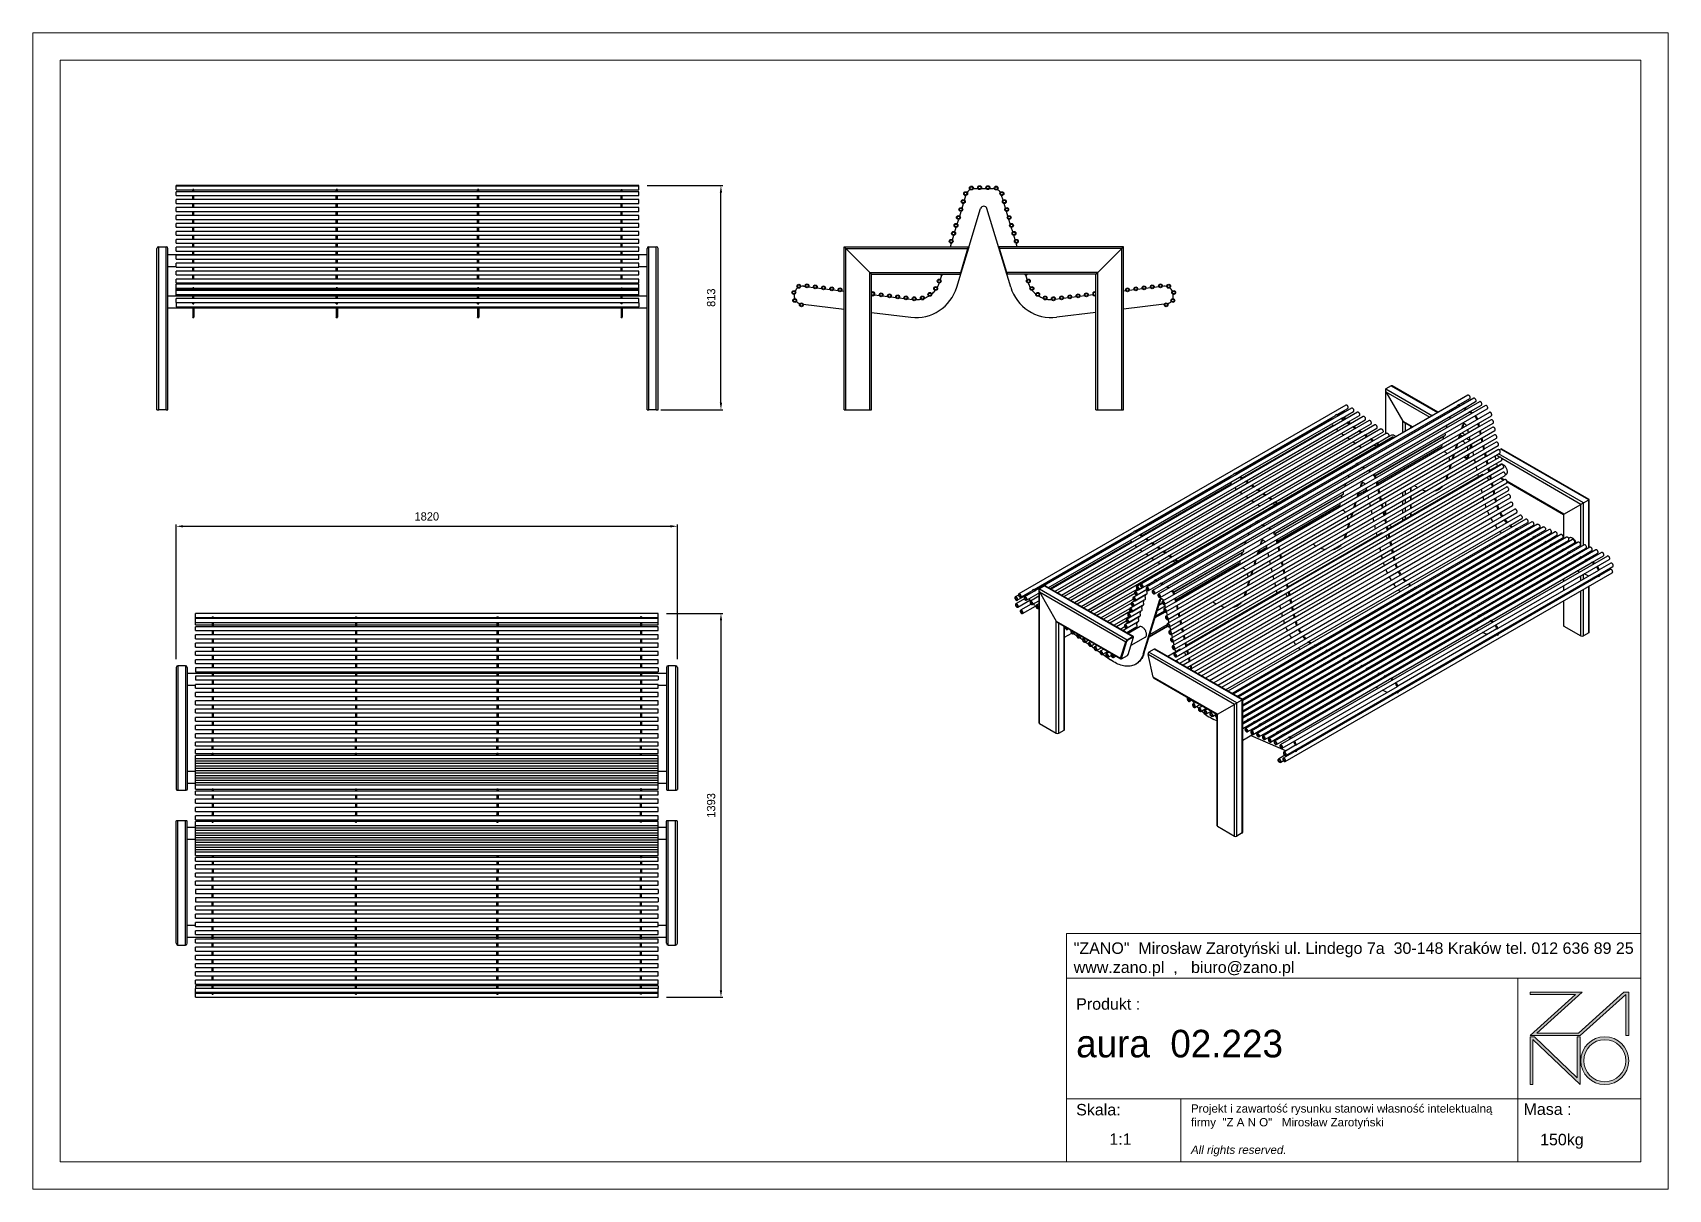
# Model space of a CAD drawing. Header units: millimetres. Extents: x 3563 to 9503, y -2974 to 1226.
import ezdxf

# ---------------------------------------------------------------- set-up
doc = ezdxf.new("R2010")
doc.units = ezdxf.units.MM
doc.header["$PDSIZE"] = -1
doc.layers.add('tabelka', color=155, linetype='Continuous')
doc.layers.add('WYMIAR', color=96, linetype='Continuous')
doc.dimstyles.new('1-1', dxfattribs={"dimtxt": 30, "dimasz": 25, "dimexe": 6.25, "dimexo": 30, "dimgap": 20.625, "dimtad": 1, "dimdec": 1, "dimtxsty": 'Standard', "dimcen": 0, "dimclrd": 2, "dimclre": 2, "dimclrt": 2, "dimadec": 0, "dimazin": 0, "dimtfac": 1, "dimtdec": 1, "dimtmove": 0, "dimatfit": 3, "dimfxl": 0, "dimarcsym": 0})

msp = doc.modelspace()

# ---------------------------------------------------------------- blocks, each defined once
blk = doc.blocks.new('zano')
at = {"layer": 'Defpoints', "lineweight": 5}
for points in [[(6270.2, 3716.2), (6270.2, 3707.4), (6434.8, 3707.4), (6270.2, 3558.4), (6452.4, 3558.4), (6617.9, 3708.2), (6617.9, 3558.4), (6628.6, 3558.4), (6628.6, 3716.2), (6610.7, 3716.2), (6446.1, 3567.2), (6295.4, 3567.2), (6459.9, 3716.2), (6270.2, 3716.2), (6270.2, 3707.4)], [(6270.2, 3554.4), (6286.2, 3554.4), (6441.7, 3405.6), (6441.7, 3554.4), (6452.4, 3554.4), (6452.4, 3380.5), (6281, 3544.6), (6281, 3380.5), (6270.2, 3380.5)]]:
    blk.add_hatch(color=251, dxfattribs=at).paths.add_polyline_path(points)
h = blk.add_hatch(color=251, dxfattribs=at)
h.paths.add_polyline_path([(6454.7, 3467.4, 1), (6628.6, 3467.4, 1)])
h.paths.add_polyline_path([(6617.9, 3467.4, -1), (6465.4, 3467.4, -1)], flags=16)
at = {"layer": 'Defpoints', "color": 251, "lineweight": 5}
blk.add_lwpolyline([(6434.8, 3707.4), (6270.2, 3558.4), (6452.4, 3558.4), (6617.9, 3708.2), (6617.9, 3558.4), (6628.6, 3558.4), (6628.6, 3716.2), (6610.7, 3716.2), (6446.1, 3567.2), (6295.4, 3567.2), (6459.9, 3716.2), (6270.2, 3716.2), (6270.2, 3707.4), (6432.1, 3707.4)], dxfattribs=at)
for points in [[(6270.2, 3716.2), (6270.2, 3707.4), (6434.8, 3707.4), (6270.2, 3558.4), (6452.4, 3558.4), (6617.9, 3708.2), (6617.9, 3558.4), (6628.6, 3558.4), (6628.6, 3716.2), (6610.7, 3716.2), (6446.1, 3567.2), (6295.4, 3567.2), (6459.9, 3716.2), (6270.2, 3716.2), (6270.2, 3707.4)], [(6270.2, 3554.4), (6286.2, 3554.4), (6441.7, 3405.6), (6441.7, 3554.4), (6452.4, 3554.4), (6452.4, 3380.5), (6281, 3544.6), (6281, 3380.5), (6270.2, 3380.5)]]:
    blk.add_lwpolyline(points, close=True, dxfattribs=at)
for radius in [87, 76.3]:
    blk.add_circle((6541.7, 3467.4), radius, dxfattribs=at)
blk = doc.blocks.new('TABELA')
at = {"layer": 'tabelka', "lineweight": 5}
for p, q in [((4587.4, 3929.4), (6672.4, 3929.4)), ((4587.4, 3767.6), (4587.4, 3929.4)), ((4587.4, 3929.4), (6672.4, 3929.4)), ((6226.5, 3767.6), (6226.5, 3329)), ((4587.4, 3329), (6672.4, 3329)), ((5001.6, 3329), (5001.6, 3100.4)), ((6226.5, 3329), (6226.5, 3100.4))]:
    blk.add_line(p, q, dxfattribs=at)
blk.add_lwpolyline([(4587.4, 3767.6), (6672.4, 3767.6), (6672.4, 3100.4), (4587.4, 3100.4)], close=True, dxfattribs=at)
blk.add_blockref('zano', (0, 0))
at = {"layer": 'tabelka', "lineweight": 5, "attachment_point": 1}
for s, insert, char_height, width in [('{\\fArial|b0|i0|c238|p34;"ZANO"  Mirosław Zarotyński ul. Lindego 7a  30-148 Kraków tel. 012 636 89 25\\Pwww.zano.pl  ,   biuro@zano.pl}', (4613, 3896.9), 41.595, 2040.38), ('{\\fArial|b0|i0|c238|p34;Produkt : }', (4622, 3694.1), 41.595, 265.273), ('{\\fDokChampa|b0|i0|c0|p34;aura  02.223}', (4622, 3579.5), 100, 1084.274), ('{\\fArial|b0|i0|c238|p34;Skala: }', (4622, 3310.3), 41.595, 191.675), ('{\\fArial|b0|i0|c238|p34;Masa :}', (6246.7, 3312.2), 41.595, 200.457), ('{\\fArial|b0|i0|c238|p34;1:1}', (4742.5, 3203.5), 41.595, 42.482), ('{\\fArial|b0|i0|c238|p34;150kg}', (6306.7, 3201.8), 41.595, 42.482)]:
    blk.add_mtext(s, dxfattribs=dict(at, insert=insert, char_height=char_height, width=width))
at = {"layer": 'tabelka', "color": 1, "lineweight": 5, "insert": (5038.9, 3308.9), "char_height": 30, "width": 1186.12, "attachment_point": 1}
blk.add_mtext('{\\fArial|b0|i0|c0|p34;Projekt i zawartość rysunku stanowi własność intelektualną firmy \\fArial|b0|i0|c238|p34; "Z A N O"   Mirosław Zarotyński\\fArial|b0|i1|c238|p34;\\P\\PAll rights reserved.}', dxfattribs=at)
blk = doc.blocks.new('front')
for p, q in [((5763.7, 670.9), (4083.7, 670.9)), ((4083.7, 669.3), (4083.7, 670.9)), ((5763.7, 669.3), (4083.7, 669.3)), ((4083.7, 655.3), (4083.7, 669.3)), ((4083.7, 655.3), (4143.7, 655.3)), ((4147.7, 657), (4143.7, 657)), ((4143.7, 649), (4143.7, 657)), ((4147.7, 649), (4147.7, 657)), ((4147.7, 655.3), (4665, 655.3)), ((4669, 657), (4665, 657)), ((4665, 649), (4665, 657)), ((4669, 649), (4669, 657)), ((4669, 655.3), (5178.4, 655.3)), ((5182.4, 657), (5178.4, 657)), ((5178.4, 649), (5178.4, 657)), ((5182.4, 649), (5182.4, 657)), ((5182.4, 655.3), (5699.7, 655.3)), ((5699.7, 657), (5703.7, 657)), ((5699.7, 649), (5699.7, 657)), ((5703.7, 649), (5703.7, 657)), ((5703.7, 655.3), (5763.7, 655.3)), ((5763.7, 669.3), (5763.7, 670.9)), ((5763.7, 655.3), (5763.7, 669.3)), ((5763.7, 649), (4083.7, 649)), ((4083.7, 635), (4083.7, 649)), ((4083.7, 635), (5763.7, 635)), ((5763.7, 620.1), (4083.7, 620.1)), ((4083.7, 606.1), (4083.7, 620.1)), ((4083.7, 606.1), (5763.7, 606.1)), ((4143.7, 620.1), (4143.7, 635)), ((4143.7, 591.3), (4143.7, 606.1)), ((4147.7, 620.1), (4147.7, 635)), ((4147.7, 591.3), (4147.7, 606.1)), ((4665, 620.1), (4665, 635)), ((4665, 591.3), (4665, 606.1)), ((4669, 620.1), (4669, 635)), ((4669, 591.3), (4669, 606.1)), ((5178.4, 620.1), (5178.4, 635)), ((5178.4, 591.3), (5178.4, 606.1)), ((5182.4, 620.1), (5182.4, 635)), ((5182.4, 591.3), (5182.4, 606.1)), ((5699.7, 620.1), (5699.7, 635)), ((5699.7, 591.3), (5699.7, 606.1)), ((5703.7, 620.1), (5703.7, 635)), ((5703.7, 591.3), (5703.7, 606.1)), ((5763.7, 635), (5763.7, 649)), ((5763.7, 606.1), (5763.7, 620.1)), ((5763.7, 591.3), (4083.7, 591.3)), ((4083.7, 577.3), (4083.7, 591.3)), ((4083.7, 577.3), (5763.7, 577.3)), ((5763.7, 562.4), (4083.7, 562.4)), ((4083.7, 548.4), (4083.7, 562.4)), ((4083.7, 548.4), (5763.7, 548.4)), ((4143.7, 562.4), (4143.7, 577.3)), ((4143.7, 533.6), (4143.7, 548.4)), ((4147.7, 562.4), (4147.7, 577.3)), ((4147.7, 533.6), (4147.7, 548.4)), ((4665, 562.4), (4665, 577.3)), ((4665, 533.6), (4665, 548.4)), ((4669, 562.4), (4669, 577.3)), ((4669, 533.6), (4669, 548.4)), ((5178.4, 562.4), (5178.4, 577.3)), ((5178.4, 533.6), (5178.4, 548.4)), ((5182.4, 562.4), (5182.4, 577.3)), ((5182.4, 533.6), (5182.4, 548.4)), ((5699.7, 562.4), (5699.7, 577.3)), ((5699.7, 533.6), (5699.7, 548.4)), ((5703.7, 562.4), (5703.7, 577.3)), ((5703.7, 533.6), (5703.7, 548.4)), ((5763.7, 577.3), (5763.7, 591.3)), ((5763.7, 548.4), (5763.7, 562.4)), ((5763.7, 533.6), (4083.7, 533.6)), ((4083.7, 519.6), (4083.7, 533.6)), ((4083.7, 519.6), (5763.7, 519.6)), ((5763.7, 504.7), (4083.7, 504.7)), ((4083.7, 490.7), (4083.7, 504.7)), ((4083.7, 490.7), (5763.7, 490.7)), ((5763.7, 475.9), (4083.7, 475.9)), ((4083.7, 461.9), (4083.7, 475.9)), ((4143.7, 504.7), (4143.7, 519.6)), ((4143.7, 475.9), (4143.7, 490.7)), ((4147.7, 504.7), (4147.7, 519.6)), ((4147.7, 475.9), (4147.7, 490.7)), ((4665, 504.7), (4665, 519.6)), ((4665, 475.9), (4665, 490.7)), ((4669, 504.7), (4669, 519.6)), ((4669, 475.9), (4669, 490.7)), ((5178.4, 504.7), (5178.4, 519.6)), ((5178.4, 475.9), (5178.4, 490.7)), ((5182.4, 504.7), (5182.4, 519.6)), ((5182.4, 475.9), (5182.4, 490.7)), ((5699.7, 504.7), (5699.7, 519.6)), ((5699.7, 475.9), (5699.7, 490.7)), ((5703.7, 504.7), (5703.7, 519.6)), ((5703.7, 475.9), (5703.7, 490.7)), ((5763.7, 519.6), (5763.7, 533.6)), ((5763.7, 490.7), (5763.7, 504.7)), ((5763.7, 461.9), (5763.7, 475.9)), ((4013.7, -142.7), (4013.7, 442.6)), ((4020.1, -142.7), (4020.1, 449)), ((4020.1, 449), (4047.3, 449)), ((4047.3, -142.7), (4047.3, 449)), ((4053.7, -142.7), (4053.7, 442.6)), ((4143.7, 419.6), (4053.7, 419.6)), ((4083.7, 461.9), (5763.7, 461.9)), ((5763.7, 447), (4083.7, 447)), ((4083.7, 433), (4083.7, 447)), ((4083.7, 433), (5763.7, 433)), ((5763.7, 418.2), (4083.7, 418.2)), ((4083.7, 404.2), (4083.7, 418.2)), ((4143.7, 447), (4143.7, 461.9)), ((4143.7, 418.2), (4143.7, 433)), ((4147.7, 447), (4147.7, 461.9)), ((4147.7, 418.2), (4147.7, 433)), ((4665, 419.6), (4147.7, 419.6)), ((4665, 447), (4665, 461.9)), ((4665, 418.2), (4665, 433)), ((4669, 447), (4669, 461.9)), ((4669, 418.2), (4669, 433)), ((5178.4, 419.6), (4669, 419.6)), ((5178.4, 447), (5178.4, 461.9)), ((5178.4, 418.2), (5178.4, 433)), ((5182.4, 447), (5182.4, 461.9)), ((5182.4, 418.2), (5182.4, 433)), ((5699.7, 419.6), (5182.4, 419.6)), ((5699.7, 447), (5699.7, 461.9)), ((5699.7, 418.2), (5699.7, 433)), ((5703.7, 447), (5703.7, 461.9)), ((5703.7, 418.2), (5703.7, 433)), ((5793.7, 419.6), (5703.7, 419.6)), ((5763.7, 433), (5763.7, 447)), ((5763.7, 404.2), (5763.7, 418.2)), ((5793.7, -142.7), (5793.7, 442.6)), ((5800.1, 449), (5827.3, 449)), ((5800.1, -142.7), (5800.1, 449)), ((5827.3, -142.7), (5827.3, 449)), ((5833.7, -142.7), (5833.7, 442.6)), ((4053.7, 377.2), (4083.7, 377.2)), ((4083.7, 404.2), (5763.7, 404.2)), ((5763.7, 389.3), (4083.7, 389.3)), ((4083.7, 375.3), (4083.7, 389.3)), ((4083.7, 375.3), (5763.7, 375.3)), ((5763.7, 360.5), (4083.7, 360.5)), ((4083.7, 346.5), (4083.7, 360.5)), ((4143.7, 389.3), (4143.7, 404.2)), ((4143.7, 360.5), (4143.7, 375.3)), ((4147.7, 389.3), (4147.7, 404.2)), ((4147.7, 360.5), (4147.7, 375.3)), ((4665, 389.3), (4665, 404.2)), ((4665, 360.5), (4665, 375.3)), ((4669, 389.3), (4669, 404.2)), ((4669, 360.5), (4669, 375.3)), ((5178.4, 389.3), (5178.4, 404.2)), ((5178.4, 360.5), (5178.4, 375.3)), ((5182.4, 389.3), (5182.4, 404.2)), ((5182.4, 360.5), (5182.4, 375.3)), ((5699.7, 389.3), (5699.7, 404.2)), ((5699.7, 360.5), (5699.7, 375.3)), ((5703.7, 389.3), (5703.7, 404.2)), ((5703.7, 360.5), (5703.7, 375.3)), ((5763.7, 375.3), (5763.7, 389.3)), ((5763.7, 377.2), (5793.7, 377.2)), ((5763.7, 346.5), (5763.7, 360.5)), ((4083.7, 346.5), (5763.7, 346.5)), ((5763.7, 331.6), (4083.7, 331.6)), ((4083.7, 317.6), (4083.7, 331.6)), ((4083.7, 317.6), (5763.7, 317.6)), ((5763.7, 314), (4083.7, 314)), ((4083.7, 312.6), (4083.7, 314)), ((5763.7, 312.6), (4083.7, 312.6)), ((4083.7, 298.6), (4083.7, 312.6)), ((4083.7, 298.6), (4143.7, 298.6)), ((4083.7, 296.4), (4083.7, 298.6)), ((4143.7, 331.6), (4143.7, 346.5)), ((4143.7, 317.7), (4143.7, 314)), ((4147.7, 299.8), (4143.7, 299.8)), ((4143.7, 290), (4143.7, 299.8)), ((4147.7, 331.6), (4147.7, 346.5)), ((4147.7, 317.7), (4147.7, 314)), ((4147.7, 290), (4147.7, 299.8)), ((4147.7, 298.6), (4665, 298.6)), ((4665, 331.6), (4665, 346.5)), ((4665, 317.7), (4665, 314)), ((4669, 299.8), (4665, 299.8)), ((4665, 290), (4665, 299.8)), ((4669, 331.6), (4669, 346.5)), ((4669, 317.7), (4669, 314)), ((4669, 290), (4669, 299.8)), ((4669, 298.6), (5178.4, 298.6)), ((5178.4, 331.6), (5178.4, 346.5)), ((5178.4, 317.7), (5178.4, 314)), ((5182.4, 299.8), (5178.4, 299.8)), ((5178.4, 290), (5178.4, 299.8)), ((5182.4, 331.6), (5182.4, 346.5)), ((5182.4, 317.7), (5182.4, 314)), ((5182.4, 290), (5182.4, 299.8)), ((5182.4, 298.6), (5699.7, 298.6)), ((5699.7, 331.6), (5699.7, 346.5)), ((5699.7, 317.7), (5699.7, 314)), ((5699.7, 299.8), (5703.7, 299.8)), ((5699.7, 290), (5699.7, 299.8)), ((5703.7, 331.6), (5703.7, 346.5)), ((5703.7, 317.7), (5703.7, 314)), ((5703.7, 290), (5703.7, 299.8)), ((5703.7, 298.6), (5763.7, 298.6)), ((5763.7, 317.6), (5763.7, 331.6)), ((5763.7, 312.6), (5763.7, 314)), ((5763.7, 298.6), (5763.7, 312.6)), ((5763.7, 296.4), (5763.7, 298.6)), ((4143.7, 270.2), (4053.7, 270.2)), ((4083.7, 296.4), (4143.7, 296.4)), ((4083.7, 292.8), (4083.7, 296.4)), ((4083.7, 292.8), (4143.7, 292.8)), ((4083.7, 290), (4083.7, 292.8)), ((5763.7, 290), (4083.7, 290)), ((4083.7, 276), (4083.7, 290)), ((4083.7, 276), (5763.7, 276)), ((4083.7, 274.8), (4083.7, 276)), ((4083.7, 274.8), (4143.7, 274.8)), ((4083.7, 271.2), (4083.7, 274.8)), ((4083.7, 271.2), (4143.7, 271.2)), ((4083.7, 270.2), (4083.7, 271.2)), ((5763.7, 260.8), (4083.7, 260.8)), ((4083.7, 246.8), (4083.7, 260.8)), ((4083.7, 246.8), (5763.7, 246.8)), ((4143.7, 244.9), (4083.7, 244.9)), ((4083.7, 244.9), (4083.7, 230.9)), ((4143.7, 276), (4143.7, 274.3)), ((4143.7, 274.3), (4147.7, 274.3)), ((4143.7, 260.8), (4143.7, 274.3)), ((4143.7, 242.2), (4143.7, 246.8)), ((4143.7, 242.2), (4147.7, 242.2)), ((4147.7, 296.4), (4665, 296.4)), ((4147.7, 292.8), (4665, 292.8)), ((4147.7, 276), (4147.7, 274.3)), ((4147.7, 274.8), (4665, 274.8)), ((4147.7, 260.8), (4147.7, 274.3)), ((4147.7, 271.2), (4665, 271.2)), ((4665, 270.2), (4147.7, 270.2)), ((4147.7, 242.2), (4147.7, 246.8)), ((4665, 244.9), (4147.7, 244.9)), ((4665, 276), (4665, 274.3)), ((4665, 274.3), (4669, 274.3)), ((4665, 260.8), (4665, 274.3)), ((4665, 242.2), (4665, 246.8)), ((4665, 242.2), (4669, 242.2)), ((4669, 296.4), (5178.4, 296.4)), ((4669, 292.8), (5178.4, 292.8)), ((4669, 276), (4669, 274.3)), ((4669, 274.8), (5178.4, 274.8)), ((4669, 260.8), (4669, 274.3)), ((4669, 271.2), (5178.4, 271.2)), ((5178.4, 270.2), (4669, 270.2)), ((4669, 242.2), (4669, 246.8)), ((5178.4, 244.9), (4669, 244.9)), ((5178.4, 276), (5178.4, 274.3)), ((5178.4, 274.3), (5182.4, 274.3)), ((5178.4, 260.8), (5178.4, 274.3)), ((5178.4, 242.2), (5178.4, 246.8)), ((5178.4, 242.2), (5182.4, 242.2)), ((5182.4, 296.4), (5699.7, 296.4)), ((5182.4, 292.8), (5699.7, 292.8)), ((5182.4, 276), (5182.4, 274.3)), ((5182.4, 274.8), (5699.7, 274.8)), ((5182.4, 260.8), (5182.4, 274.3)), ((5182.4, 271.2), (5699.7, 271.2)), ((5699.7, 270.2), (5182.4, 270.2)), ((5182.4, 242.2), (5182.4, 246.8)), ((5699.7, 244.9), (5182.4, 244.9)), ((5699.7, 276), (5699.7, 274.3)), ((5703.7, 274.3), (5699.7, 274.3)), ((5699.7, 260.8), (5699.7, 274.3)), ((5699.7, 242.2), (5699.7, 246.8)), ((5703.7, 242.2), (5699.7, 242.2)), ((5703.7, 296.4), (5763.7, 296.4)), ((5703.7, 292.8), (5763.7, 292.8)), ((5703.7, 276), (5703.7, 274.3)), ((5703.7, 274.8), (5763.7, 274.8)), ((5703.7, 260.8), (5703.7, 274.3)), ((5703.7, 271.2), (5763.7, 271.2)), ((5793.7, 270.2), (5703.7, 270.2)), ((5703.7, 242.2), (5703.7, 246.8)), ((5763.7, 244.9), (5703.7, 244.9)), ((5763.7, 292.8), (5763.7, 296.4)), ((5763.7, 290), (5763.7, 292.8)), ((5763.7, 276), (5763.7, 290)), ((5763.7, 274.8), (5763.7, 276)), ((5763.7, 271.2), (5763.7, 274.8)), ((5763.7, 270.2), (5763.7, 271.2)), ((5763.7, 246.8), (5763.7, 260.8)), ((5763.7, 244.9), (5763.7, 230.9)), ((4053.7, 227.8), (4143.7, 227.8)), ((4083.7, 230.9), (5763.7, 230.9)), ((4143.7, 230.9), (4143.7, 193.1)), ((4143.7, 193.1), (4147.7, 193.1)), ((4143.7, 192), (4143.7, 193.1)), ((4143.7, 192), (4147.7, 192)), ((4147.7, 230.9), (4147.7, 193.1)), ((4147.7, 227.8), (4665, 227.8)), ((4147.7, 192), (4147.7, 193.1)), ((4665, 230.9), (4665, 193.1)), ((4665, 193.1), (4669, 193.1)), ((4665, 192), (4665, 193.1)), ((4665, 192), (4669, 192)), ((4669, 230.9), (4669, 193.1)), ((4669, 227.8), (5178.4, 227.8)), ((4669, 192), (4669, 193.1)), ((5178.4, 230.9), (5178.4, 193.1)), ((5178.4, 193.1), (5182.4, 193.1)), ((5178.4, 192), (5178.4, 193.1)), ((5178.4, 192), (5182.4, 192)), ((5182.4, 230.9), (5182.4, 193.1)), ((5182.4, 227.8), (5699.7, 227.8)), ((5182.4, 192), (5182.4, 193.1)), ((5699.7, 230.9), (5699.7, 193.1)), ((5703.7, 193.1), (5699.7, 193.1)), ((5699.7, 192), (5699.7, 193.1)), ((5699.7, 192), (5703.7, 192)), ((5703.7, 230.9), (5703.7, 193.1)), ((5703.7, 227.8), (5793.7, 227.8)), ((5703.7, 192), (5703.7, 193.1)), ((4013.7, -142.7), (4020.1, -142.7)), ((4047.3, -142.7), (4020.1, -142.7)), ((4047.3, -142.7), (4053.7, -142.7)), ((5793.7, -142.7), (5800.1, -142.7)), ((5827.3, -142.7), (5800.1, -142.7)), ((5827.3, -142.7), (5833.7, -142.7))]:
    blk.add_line(p, q)
for centre, start, end in [((4020.1, 442.6), 90, 180), ((4047.3, 442.6), 0, 90), ((5800.1, 442.6), 90, 180), ((5827.3, 442.6), 0, 90)]:
    blk.add_arc(centre, 6.4, start, end)
blk = doc.blocks.new('bok')
for p, q in [((3751.6, 2955.9), (3756.6, 2972.7)), ((3786.7, 2998.5), (3800.1, 2998.5)), ((3812.8, 2998.5), (3830.3, 2998.5)), ((3842.9, 2998.5), (3856.3, 2998.5)), ((3891.5, 2955.9), (3886.4, 2972.7)), ((3723.7, 2639.7), (3810.2, 2925.4)), ((3734.1, 2898.2), (3739.2, 2915)), ((3742.8, 2927.1), (3747.9, 2943.8)), ((3821.2, 2933.5), (3821.8, 2933.5)), ((3919.4, 2639.7), (3832.8, 2925.4)), ((3900.2, 2927.1), (3895.2, 2943.8)), ((3909, 2898.2), (3903.9, 2915)), ((3716.6, 2840.5), (3721.7, 2857.3)), ((3725.3, 2869.4), (3730.4, 2886.1)), ((3917.7, 2869.4), (3912.6, 2886.1)), ((3926.5, 2840.5), (3921.4, 2857.3)), ((3700.3, 2786.7), (3704.2, 2799.6)), ((3707.9, 2811.7), (3712.9, 2828.4)), ((3935.2, 2811.7), (3930.1, 2828.4)), ((3942.8, 2786.7), (3938.9, 2799.6)), ((3314.2, 2195), (3314.2, 2786.7)), ((3314.2, 2786.7), (3766, 2786.7)), ((3320.6, 2780.3), (3407.8, 2693.1)), ((3320.6, 2195), (3320.6, 2780.3)), ((3320.6, 2780.3), (3764.1, 2780.3)), ((3737.7, 2693.1), (3764.1, 2780.3)), ((3766.1, 2781.8), (3738.5, 2690.6)), ((3764.7, 2782.3), (3766.1, 2781.8)), ((3765.6, 2785.1), (3767, 2784.7)), ((3767, 2784.7), (3766.1, 2781.8)), ((3877.5, 2785.1), (3876.1, 2784.7)), ((3876.9, 2781.8), (3876.1, 2784.7)), ((3878.4, 2782.3), (3876.9, 2781.8)), ((3904.6, 2690.6), (3876.9, 2781.8)), ((4328.8, 2786.7), (3877, 2786.7)), ((4322.4, 2780.3), (3879, 2780.3)), ((3905.4, 2693.1), (3879, 2780.3)), ((4235.2, 2693.1), (4322.4, 2780.3)), ((4322.4, 2195), (4322.4, 2780.3)), ((4328.8, 2195), (4328.8, 2786.7)), ((3407.8, 2195), (3407.8, 2693.1)), ((3407.8, 2693.1), (3737.7, 2693.1)), ((3414.2, 2195), (3414.2, 2686.7)), ((3414.2, 2686.7), (3735.7, 2686.7)), ((3664.1, 2667.4), (3669.2, 2684.2)), ((3736.2, 2688.2), (3737.6, 2687.8)), ((3737.1, 2691.1), (3738.5, 2690.6)), ((3738.5, 2690.6), (3737.6, 2687.8)), ((3906, 2691.1), (3904.6, 2690.6)), ((3905.4, 2687.8), (3904.6, 2690.6)), ((4235.2, 2693.1), (3905.4, 2693.1)), ((3906.9, 2688.2), (3905.4, 2687.8)), ((4228.8, 2686.7), (3907.3, 2686.7)), ((3978.9, 2667.4), (3973.9, 2684.2)), ((4228.8, 2195), (4228.8, 2686.7)), ((4235.2, 2195), (4235.2, 2693.1)), ((3133.7, 2614), (3133.5, 2611.9)), ((3167.4, 2643.1), (3173, 2642.4)), ((3185.5, 2640.9), (3202.9, 2638.8)), ((3215.5, 2637.3), (3232.8, 2635.2)), ((3245.4, 2633.7), (3262.8, 2631.6)), ((3275.3, 2630.1), (3292.7, 2628)), ((3305.3, 2626.5), (3314.2, 2625.4)), ((4337.8, 2626.5), (4328.8, 2625.4)), ((4367.7, 2630.1), (4350.4, 2628)), ((4397.7, 2633.7), (4380.3, 2631.6)), ((4427.6, 2637.3), (4410.2, 2635.2)), ((4457.5, 2640.9), (4440.1, 2638.8)), ((4475.6, 2643.1), (4470.1, 2642.4)), ((4509.3, 2614), (4509.6, 2611.9)), ((3166, 2577.8), (3314.2, 2560)), ((3425, 2612.1), (3442.4, 2610)), ((3454.9, 2608.5), (3472.3, 2606.4)), ((3484.9, 2604.9), (3502.2, 2602.8)), ((3514.8, 2601.3), (3532.2, 2599.2)), ((3544.7, 2597.7), (3562.1, 2595.6)), ((4098.4, 2597.7), (4080.9, 2595.6)), ((4128.3, 2601.3), (4110.9, 2599.2)), ((4158.2, 2604.9), (4140.8, 2602.8)), ((4188.1, 2608.5), (4170.8, 2606.4)), ((4218.1, 2612.1), (4200.7, 2610)), ((4477.1, 2577.8), (4328.8, 2560)), ((3414.2, 2547.9), (3556.8, 2530.8)), ((4228.8, 2547.9), (4086.3, 2530.8)), ((3314.2, 2195), (3320.6, 2195)), ((3320.6, 2195), (3407.8, 2195)), ((3407.8, 2195), (3414.2, 2195)), ((4228.8, 2195), (4235.2, 2195)), ((4235.2, 2195), (4322.4, 2195)), ((4322.4, 2195), (4328.8, 2195))]:
    blk.add_line(p, q)
at = {"flags": 128}
for points in [[(3314.2, 2786.7), (3314.4, 2786.6), (3314.7, 2786.2), (3315.3, 2785.6), (3316.1, 2784.8), (3317.1, 2783.8), (3318.2, 2782.7), (3319.4, 2781.5), (3320.6, 2780.3)], [(3320.6, 2780.3), (3319.4, 2781.5), (3318.2, 2782.7), (3317.1, 2783.8), (3316.1, 2784.8), (3315.3, 2785.6), (3314.7, 2786.2), (3314.4, 2786.6), (3314.2, 2786.7)], [(3764.1, 2780.3), (3764.5, 2781.5), (3764.8, 2782.7), (3765.2, 2783.8), (3765.5, 2784.8), (3765.7, 2785.6), (3765.9, 2786.2), (3766, 2786.6), (3766, 2786.7)], [(3877, 2786.7), (3877.1, 2786.6), (3877.1, 2786.3), (3877.3, 2785.8), (3877.5, 2785.2), (3877.7, 2784.4), (3878, 2783.5), (3878.3, 2782.5), (3878.6, 2781.4), (3879, 2780.3)], [(4322.4, 2780.3), (4323.5, 2781.4), (4324.6, 2782.5), (4325.6, 2783.5), (4326.5, 2784.4), (4327.3, 2785.2), (4328, 2785.8), (4328.4, 2786.3), (4328.7, 2786.6), (4328.8, 2786.7)], [(4328.8, 2786.7), (4328.7, 2786.6), (4328.4, 2786.3), (4328, 2785.8), (4327.3, 2785.2), (4326.5, 2784.4), (4325.6, 2783.5), (4324.6, 2782.5), (4323.5, 2781.4), (4322.4, 2780.3)], [(3407.8, 2693.1), (3409.1, 2691.8), (3410.3, 2690.6), (3411.4, 2689.5), (3412.4, 2688.6), (3413.2, 2687.8), (3413.7, 2687.2), (3414.1, 2686.8), (3414.2, 2686.7)], [(3414.2, 2686.7), (3414.1, 2686.8), (3413.8, 2687.1), (3413.4, 2687.5), (3412.7, 2688.2), (3411.9, 2689), (3411, 2689.9), (3410, 2690.9), (3408.9, 2692), (3407.8, 2693.1)], [(3735.7, 2686.7), (3735.8, 2686.8), (3735.9, 2687.2), (3736.1, 2687.8), (3736.3, 2688.6), (3736.6, 2689.5), (3736.9, 2690.6), (3737.3, 2691.8), (3737.7, 2693.1)], [(3905.4, 2693.1), (3905.8, 2691.8), (3906.1, 2690.6), (3906.5, 2689.5), (3906.8, 2688.6), (3907, 2687.8), (3907.2, 2687.2), (3907.3, 2686.8), (3907.3, 2686.7)], [(4228.8, 2686.7), (4229, 2686.8), (4229.3, 2687.2), (4229.9, 2687.8), (4230.7, 2688.6), (4231.7, 2689.5), (4232.8, 2690.6), (4234, 2691.8), (4235.2, 2693.1)], [(4235.2, 2693.1), (4234, 2691.8), (4232.8, 2690.6), (4231.7, 2689.5), (4230.7, 2688.6), (4229.9, 2687.8), (4229.3, 2687.2), (4229, 2686.8), (4228.8, 2686.7)]]:
    blk.add_lwpolyline(points, dxfattribs=at)
for centre, radius in [((3755.6, 2979.6), 7), ((3755.6, 2979.6), 5), ((3776.5, 2999.9), 7), ((3776.5, 2999.9), 5), ((3806.5, 3001.5), 7), ((3806.5, 3001.5), 5), ((3836.6, 3001.5), 7), ((3836.6, 3001.5), 5), ((3866.6, 2999.9), 7), ((3866.6, 2999.9), 5), ((3887.4, 2979.6), 7), ((3887.4, 2979.6), 5), ((3738.1, 2921.9), 7), ((3738.1, 2921.9), 5), ((3746.9, 2950.7), 7), ((3746.9, 2950.7), 5), ((3896.2, 2950.7), 7), ((3896.2, 2950.7), 5), ((3904.9, 2921.9), 7), ((3904.9, 2921.9), 5), ((3720.6, 2864.2), 7), ((3720.6, 2864.2), 5), ((3729.4, 2893), 7), ((3729.4, 2893), 5), ((3913.7, 2893), 7), ((3913.7, 2893), 5), ((3922.4, 2864.2), 7), ((3922.4, 2864.2), 5), ((3703.2, 2806.5), 7), ((3703.2, 2806.5), 5), ((3711.9, 2835.3), 7), ((3711.9, 2835.3), 5), ((3931.2, 2835.3), 7), ((3931.2, 2835.3), 5), ((3939.9, 2806.5), 7), ((3939.9, 2806.5), 5), ((3131.7, 2620.6), 7), ((3131.7, 2620.6), 5), ((3150, 2643.3), 7), ((3150, 2643.3), 5), ((3179.6, 2644.6), 7), ((3179.6, 2644.6), 5), ((3209.6, 2641), 7), ((3209.6, 2641), 5), ((3239.5, 2637.4), 7), ((3239.5, 2637.4), 5), ((3269.4, 2633.8), 7), ((3269.4, 2633.8), 5), ((3299.3, 2630.2), 7), ((3299.3, 2630.2), 5), ((3449, 2612.2), 7), ((3449, 2612.2), 5), ((3478.9, 2608.6), 7), ((3478.9, 2608.6), 5), ((3625.7, 2613.7), 7), ((3625.7, 2613.7), 5), ((3646.8, 2635), 7), ((3646.8, 2635), 5), ((3659.4, 2662.2), 7), ((3659.4, 2662.2), 5), ((3983.6, 2662.2), 7), ((3983.6, 2662.2), 5), ((3996.3, 2635), 7), ((3996.3, 2635), 5), ((4017.4, 2613.7), 7), ((4017.4, 2613.7), 5), ((4164.1, 2608.6), 7), ((4164.1, 2608.6), 5), ((4194.1, 2612.2), 7), ((4194.1, 2612.2), 5), ((4343.7, 2630.2), 7), ((4343.7, 2630.2), 5), ((4373.6, 2633.8), 7), ((4373.6, 2633.8), 5), ((4403.6, 2637.4), 7), ((4403.6, 2637.4), 5), ((4433.5, 2641), 7), ((4433.5, 2641), 5), ((4463.4, 2644.6), 7), ((4463.4, 2644.6), 5), ((4493.1, 2643.3), 7), ((4493.1, 2643.3), 5), ((4511.4, 2620.6), 7), ((4511.4, 2620.6), 5), ((3134.9, 2591.4), 7), ((3134.9, 2591.4), 5), ((3159.3, 2575.6), 7), ((3159.3, 2575.6), 5), ((3508.9, 2605), 7), ((3508.9, 2605), 5), ((3538.8, 2601.4), 7), ((3538.8, 2601.4), 5), ((3568.7, 2597.9), 7), ((3568.7, 2597.9), 5), ((3598.6, 2600.8), 7), ((3598.6, 2600.8), 5), ((4044.5, 2600.8), 7), ((4044.5, 2600.8), 5), ((4074.3, 2597.9), 7), ((4074.3, 2597.9), 5), ((4104.3, 2601.4), 7), ((4104.3, 2601.4), 5), ((4134.2, 2605), 7), ((4134.2, 2605), 5), ((4483.8, 2575.6), 7), ((4483.8, 2575.6), 5), ((4508.2, 2591.4), 7), ((4508.2, 2591.4), 5)]:
    blk.add_circle(centre, radius)
for centre, radius, start, end in [((3786.7, 2968.5), 30, 119.6537, 148.92261), ((3786.7, 2968.5), 30, 90, 96.58098), ((3856.3, 2968.5), 30, 83.41902, 90), ((3856.3, 2968.5), 30, 31.07739, 60.3463), ((3821.2, 2922), 11.5, 90, 163.14), ((3821.8, 2922), 11.5, 16.86, 90), ((3668.2, 2691.1), 7, 219.06033, 320.93967), ((3668.2, 2691.1), 5, 241.90813, 298.09187), ((3974.9, 2691.1), 7, 219.06033, 320.93967), ((3974.9, 2691.1), 5, 241.90813, 298.09187), ((3163.9, 2613.3), 30, 126.33266, 155.60156), ((3163.9, 2613.3), 30, 83.14, 103.25993), ((3419.1, 2615.8), 7, 226.25407, 133.74593), ((3419.1, 2615.8), 5, 194.52315, 165.47685), ((3575.3, 2684.7), 155, 263.14, 343.14), ((3575.3, 2684.7), 90, 309.45915, 321.12079), ((3575.3, 2684.7), 90, 329.31287, 340.95992), ((4067.7, 2684.7), 155, 196.86, 276.86), ((4067.7, 2684.7), 90, 199.04008, 210.68713), ((4067.7, 2684.7), 90, 218.87921, 230.54085), ((4224, 2615.8), 7, 46.25407, 180), ((4224, 2615.8), 7, 180, 313.74593), ((4224, 2615.8), 5, 14.52315, 180), ((4224, 2615.8), 5, 180, 345.47685), ((4479.2, 2613.3), 30, 76.74007, 96.86), ((4479.2, 2613.3), 30, 24.39844, 53.66734), ((3163.3, 2608.3), 30, 173.14, 199.26201), ((3163.3, 2608.3), 30, 222.33473, 251.60364), ((3575.3, 2684.7), 90, 269.7517, 281.41334), ((3575.3, 2684.7), 90, 289.60542, 301.26706), ((4067.7, 2684.7), 90, 238.73294, 250.39458), ((4067.7, 2684.7), 90, 258.58666, 270.2483), ((4479.8, 2608.3), 30, 288.39636, 317.66527), ((4479.8, 2608.3), 30, 340.73799, 6.86)]:
    blk.add_arc(centre, radius, start, end)
blk = doc.blocks.new('izometria')
for p, q in [((-1015.1, 3033.8), (-2203, 2348)), ((-1000.4, 3041.9), (-2188.3, 2356.1)), ((-979.2, 3031), (-2167.1, 2345.2)), ((-1299.9, 3061.1), (-1299.9, 2902)), ((-1278.8, 3076.4), (-1298, 3065.3)), ((-1298, 3065.3), (-1129.3, 2967.9)), ((-1298, 3054.8), (-1236.3, 2948)), ((-1298, 2903), (-1298, 3054.8)), ((-1298, 3054.8), (-1138.3, 2962.7)), ((-1278.8, 3076.4), (-1110.1, 2979)), ((-1108.2, 2980.1), (-1274.2, 3075.9)), ((-1033.3, 3006.7), (-993.4, 3029.8)), ((-1443.3, 3006.4), (-2631.3, 2320.6)), ((-1422.4, 2995.5), (-2610.3, 2309.7)), ((-1401.2, 2980.3), (-2513.5, 2338.2)), ((-957.9, 3018.7), (-2145.8, 2332.9)), ((-936.7, 3005.1), (-2124.6, 2319.4)), ((-2117.6, 2307.2), (-929.7, 2993)), ((-921.9, 2980), (-2109.9, 2294.3)), ((-1477.3, 2972.4), (-1480.2, 2970.8)), ((-1475.4, 2971.7), (-1436.3, 2994.3)), ((-1472.2, 2970.1), (-1449.3, 2983.3)), ((-1457, 2959.3), (-1415.4, 2983.3)), ((-1401.9, 2793.9), (-1038.6, 3003.7)), ((-1381.9, 2782.4), (-1017.4, 2992.8)), ((-1360.5, 2770.1), (-996.1, 2980.5)), ((-1059.5, 2984.6), (-1056.9, 2993.1)), ((-1034.5, 3007.3), (-1037.3, 3005.7)), ((-1032, 3006.1), (-1034.9, 3004.4)), ((-1030, 3001.6), (-1034.9, 3004.4)), ((-1027.2, 3003.3), (-1032, 3006.1)), ((-1016.5, 2993.8), (-1013.6, 2995.4)), ((-1008.7, 2989.3), (-1016.5, 2993.8)), ((-1005.9, 2991), (-1013.6, 2995.4)), ((-1013.2, 2995.2), (-972.2, 3018.9)), ((-995.1, 2981.5), (-992.3, 2983.1)), ((-986.4, 2976.4), (-995.1, 2981.5)), ((-983.5, 2978.1), (-992.3, 2983.1)), ((-991.9, 2982.9), (-950.9, 3006.6)), ((-1380.1, 2965.1), (-2489.8, 2324.5)), ((-1358.9, 2950), (-2466.1, 2310.8)), ((-1337.7, 2934.8), (-2442.4, 2297.1)), ((-1316.6, 2919.7), (-2418.7, 2283.4)), ((-2102.9, 2282.1), (-914.9, 2967.9)), ((-2096.7, 2255), (-908.7, 2940.8)), ((-2090.5, 2227.9), (-902.5, 2913.7)), ((-1844.1, 2758.9), (-1481.6, 2968.2)), ((-1840.8, 2757.3), (-1494.6, 2957.2)), ((-1825.6, 2746.5), (-1460.7, 2957.2)), ((-1820.3, 2742.7), (-1491.3, 2932.6)), ((-1804.5, 2731.4), (-1439.5, 2942.1)), ((-1783.3, 2716.2), (-1418.3, 2926.9)), ((-1762.1, 2701), (-1397.2, 2911.7)), ((-1496.7, 2955.9), (-1496.8, 2955.4)), ((-1473.8, 2914.3), (-1471.3, 2912.5)), ((-1470, 2968.6), (-1472.8, 2967)), ((-1472.8, 2967), (-1472.3, 2966.7)), ((-1470, 2968.6), (-1469.5, 2968.3)), ((-1460, 2957.8), (-1460.7, 2957.2)), ((-1457.1, 2959.4), (-1460, 2957.8)), ((-1460, 2957.8), (-1451.2, 2951.5)), ((-1457.1, 2959.4), (-1448.3, 2953.1)), ((-1451.6, 2955.5), (-1447, 2958.2)), ((-1438.8, 2942.7), (-1439.5, 2942.1)), ((-1436, 2944.3), (-1438.8, 2942.7)), ((-1438.8, 2942.7), (-1430, 2936.3)), ((-1436, 2944.3), (-1427.2, 2938)), ((-1435.8, 2944.2), (-1394.2, 2968.2)), ((-1417.6, 2927.5), (-1418.3, 2926.9)), ((-1414.8, 2929.1), (-1417.6, 2927.5)), ((-1417.6, 2927.5), (-1408.8, 2921.2)), ((-1414.8, 2929.1), (-1406, 2922.8)), ((-1414.7, 2929), (-1373.1, 2953)), ((-1396.5, 2912.3), (-1397.2, 2911.7)), ((-1393.7, 2914), (-1396.5, 2912.3)), ((-1396.5, 2912.3), (-1387.7, 2906)), ((-1393.7, 2914), (-1384.8, 2907.7)), ((-1393.5, 2913.9), (-1351.9, 2937.9)), ((-1372.3, 2898.7), (-1330.7, 2922.7)), ((-1359.6, 2769.5), (-1071.9, 2935.6)), ((-1075.4, 2933.4), (-1359.4, 2769.4)), ((-961, 2926.8), (-1326.6, 2715.7)), ((-1236.3, 2906.1), (-1236.3, 2948)), ((-1236.3, 2948), (-1200, 2927.1)), ((-1231.8, 2943.3), (-1201.9, 2926)), ((-1227.3, 2911.3), (-1227.3, 2940.7)), ((-1208, 2922.4), (-1208, 2929.5)), ((-1206.2, 2923.5), (-1206.2, 2928.5)), ((-1081.7, 2930), (-1081.5, 2929.9)), ((-1078.3, 2924), (-1075.3, 2933.7)), ((-1078.3, 2924), (-1078, 2923.5)), ((-1065.9, 2964), (-1065.6, 2964.9)), ((-1022.3, 2922.1), (-1018.3, 2935.1)), ((-1019.4, 2923.7), (-1015.4, 2936.7)), ((-1018.7, 2926.2), (-1016.9, 2925.2)), ((-1015.4, 2936.7), (-1018.3, 2935.1)), ((-1015, 2926.3), (-1018.1, 2928.1)), ((-1010.1, 2937), (-1010.5, 2937.3)), ((-1002.9, 2917.1), (-999.9, 2915.4)), ((-1000.5, 2917.9), (-1001, 2918.2)), ((-997.7, 2905.6), (-1000.6, 2918.5)), ((-960.8, 2926.9), (-963.7, 2939.7)), ((-961, 2926.8), (-960.8, 2926.9)), ((-958, 2928.5), (-960.9, 2941.4)), ((-958, 2928.5), (-960.8, 2926.9)), ((-915.7, 2952.9), (-958, 2928.5)), ((-954.6, 2899.7), (-957.5, 2912.6)), ((-951.8, 2901.4), (-954.7, 2914.2)), ((-909.5, 2925.8), (-951.8, 2901.4)), ((-1295.4, 2904.5), (-2395, 2269.7)), ((-1274.3, 2889.4), (-2371.3, 2256.1)), ((-2084.3, 2200.7), (-896.3, 2886.5)), ((-2078.1, 2173.6), (-890.2, 2859.4)), ((-1741, 2685.9), (-1376, 2896.6)), ((-1719.8, 2670.7), (-1354.8, 2881.4)), ((-1698.6, 2655.6), (-1333.7, 2866.3)), ((-1342.2, 2860.1), (-1697.7, 2654.9)), ((-1458.8, 2903.5), (-1450.2, 2897.3)), ((-1437.7, 2888.4), (-1429, 2882.2)), ((-1416.5, 2873.2), (-1407.8, 2867)), ((-1395.3, 2858.1), (-1386.7, 2851.8)), ((-1375.3, 2897.2), (-1376, 2896.6)), ((-1372.5, 2898.8), (-1375.3, 2897.2)), ((-1375.3, 2897.2), (-1366.5, 2890.9)), ((-1372.5, 2898.8), (-1363.7, 2892.5)), ((-1354.2, 2882), (-1354.8, 2881.4)), ((-1351.3, 2883.7), (-1354.2, 2882)), ((-1354.2, 2882), (-1345.3, 2875.7)), ((-1351.3, 2883.7), (-1342.5, 2877.3)), ((-1351.2, 2883.5), (-1309.6, 2907.5)), ((-1336.9, 2749.8), (-1084.3, 2895.7)), ((-1087.7, 2893.4), (-1336.8, 2749.6)), ((-1333, 2866.9), (-1333.7, 2866.3)), ((-1330.2, 2868.5), (-1333, 2866.9)), ((-1333, 2866.9), (-1324.2, 2860.5)), ((-1330.2, 2868.5), (-1321.3, 2862.2)), ((-1330, 2868.4), (-1288.4, 2892.4)), ((-1277.8, 2897.3), (-1329.1, 2867.7)), ((-1328.1, 2722.1), (-1096.7, 2855.7)), ((-1100.1, 2853.4), (-1328, 2721.9)), ((-954.8, 2899.7), (-1320.4, 2688.6)), ((-948.6, 2872.5), (-1314.2, 2661.4)), ((-1299.9, 2885.8), (-1299.9, 2884.6)), ((-1298, 2885.6), (-1298, 2886.9)), ((-1208, 2856.8), (-1208, 2857.1)), ((-1206.2, 2857.9), (-1206.2, 2858.1)), ((-1145.3, 2893.3), (-1145, 2893.2)), ((-1143.4, 2894.4), (-1143.2, 2894.3)), ((-1116.8, 2876.9), (-1116.6, 2876.8)), ((-1114.9, 2878), (-1114.7, 2877.8)), ((-1102.7, 2844.9), (-1100, 2853.7)), ((-1090.6, 2884), (-1087.7, 2893.7)), ((-1090.6, 2884), (-1090.1, 2883)), ((-1045.4, 2847.3), (-1039.9, 2865)), ((-1042.6, 2849), (-1037.1, 2866.7)), ((-1033.8, 2884.7), (-1028.4, 2902.4)), ((-1031, 2886.3), (-1025.5, 2904.1)), ((-1027.2, 2898.5), (-1018.6, 2893.5)), ((-1022.1, 2906), (-1009.5, 2898.8)), ((-1004.6, 2885.4), (-992, 2878.2)), ((-995.5, 2890.7), (-994.1, 2889.8)), ((-991.5, 2878.5), (-994.4, 2891.3)), ((-992.7, 2847.1), (-987.9, 2862.6)), ((-987.5, 2860.9), (-991.5, 2847.7)), ((-986.9, 2858.5), (-990, 2848.7)), ((-985.3, 2851.3), (-988.2, 2864.2)), ((-954.8, 2899.7), (-954.6, 2899.7)), ((-951.8, 2901.4), (-954.6, 2899.7)), ((-948.4, 2872.6), (-951.4, 2885.5)), ((-948.6, 2872.5), (-948.4, 2872.6)), ((-945.6, 2874.2), (-948.5, 2887.1)), ((-945.6, 2874.2), (-948.4, 2872.6)), ((-903.3, 2898.6), (-945.6, 2874.3)), ((-942.2, 2845.5), (-945.2, 2858.3)), ((-939.4, 2847.1), (-942.3, 2860)), ((-897.2, 2871.5), (-939.4, 2847.1)), ((-2071.9, 2146.5), (-884, 2832.3)), ((-2065.7, 2119.4), (-877.8, 2805.1)), ((-1405.9, 2792.9), (-1403.1, 2794.5)), ((-1403.5, 2791.6), (-1400.7, 2793.2)), ((-1400.7, 2793.2), (-1395.9, 2790.5)), ((-1374.2, 2842.9), (-1373.2, 2842.2)), ((-942.4, 2845.4), (-1308.1, 2634.3)), ((-936.2, 2818.3), (-1301.9, 2607.2)), ((-1269.5, 2821.4), (-1269.6, 2821.3)), ((-1266.7, 2823), (-1269.5, 2821.4)), ((-1269.5, 2821.4), (-1269.4, 2821.4)), ((-1266.7, 2823), (-1266.6, 2823)), ((-1244.3, 2803.3), (-1244.1, 2803.2)), ((-1241.4, 2804.9), (-1241.2, 2804.8)), ((-1236.3, 2807.6), (-1236.3, 2807.9)), ((-1227.3, 2812.9), (-1227.3, 2813.1)), ((-1224.4, 2847.4), (-1224, 2847.8)), ((-1208, 2824), (-1208, 2824.2)), ((-1206.2, 2825), (-1206.2, 2825.3)), ((-1206.2, 2792.2), (-1206.2, 2792.5)), ((-1065.7, 2774.2), (-1060.2, 2791.9)), ((-1056.9, 2810), (-1051.5, 2827.7)), ((-1054.1, 2811.6), (-1048.6, 2829.3)), ((-1014.9, 2818.1), (-1002.7, 2811)), ((-1013.1, 2819.2), (-1003.1, 2813.4)), ((-1003.1, 2813.4), (-998.8, 2827.4)), ((-997.6, 2828.1), (-1002.4, 2812.7)), ((-1002.4, 2812.7), (-1001.4, 2811.7)), ((-996, 2829), (-1001.4, 2811.7)), ((-1001.4, 2811.7), (-1001, 2811.6)), ((-979.1, 2824.2), (-982, 2837.1)), ((-972.9, 2797.1), (-975.9, 2809.9)), ((-942.4, 2845.4), (-942.2, 2845.5)), ((-939.4, 2847.1), (-942.2, 2845.5)), ((-936.1, 2818.4), (-939, 2831.2)), ((-933.2, 2820), (-936.2, 2832.8)), ((-936.2, 2818.3), (-936.1, 2818.4)), ((-933.2, 2820), (-936.1, 2818.4)), ((-891, 2844.4), (-933.2, 2820)), ((-929.9, 2791.2), (-932.8, 2804.1)), ((-927.1, 2792.9), (-930, 2805.7)), ((-927.1, 2792.9), (-929.9, 2791.2)), ((-884.8, 2817.3), (-927.1, 2792.9)), ((-902, 2821.9), (-899.1, 2809)), ((-885.6, 2816.8), (-898.2, 2824.1)), ((-895.8, 2794.7), (-893.5, 2784.5)), ((-580.6, 2651.1), (-889.2, 2829.3)), ((-880.8, 2846.7), (-886.5, 2843.4)), ((-561.3, 2662.2), (-880.8, 2846.7)), ((-559.4, 2663.3), (-877.2, 2846.7)), ((-589.6, 2645.9), (-877.1, 2811.9)), ((-2207.1, 2549.4), (-1850.2, 2755.4)), ((-2203.8, 2547.7), (-1863.2, 2744.4)), ((-2188.6, 2537), (-1829.3, 2744.4)), ((-2059.6, 2092.2), (-871.6, 2778)), ((-2046.9, 2068.8), (-865.4, 2750.9)), ((-1865.4, 2743.1), (-1865.4, 2742.6)), ((-1848.8, 2758), (-1846, 2759.6)), ((-1841.4, 2754.2), (-1838.6, 2755.8)), ((-1841.4, 2754.2), (-1841, 2753.8)), ((-1838.6, 2755.8), (-1838.1, 2755.5)), ((-1829.3, 2744.4), (-1828.6, 2745)), ((-1828.6, 2745), (-1825.8, 2746.6)), ((-1828.6, 2745), (-1819.8, 2738.7)), ((-1825.8, 2746.6), (-1817, 2740.3)), ((-1764.9, 2584.4), (-1407.3, 2790.9)), ((-1744.8, 2572.8), (-1386.1, 2780)), ((-1723.5, 2560.5), (-1364.7, 2767.7)), ((-1434.5, 2751.2), (-1434.3, 2752.1)), ((-1428.2, 2771.8), (-1425.5, 2780.3)), ((-1403.5, 2791.6), (-1398.7, 2788.8)), ((-1385.1, 2781), (-1382.3, 2782.6)), ((-1385.1, 2781), (-1377.4, 2776.5)), ((-1382.3, 2782.6), (-1374.5, 2778.2)), ((-1363.8, 2768.7), (-1360.9, 2770.3)), ((-1363.8, 2768.7), (-1355, 2763.6)), ((-1360.9, 2770.3), (-1352.2, 2765.3)), ((-1299.9, 2771.2), (-1299.9, 2771)), ((-1299.9, 2738.4), (-1299.9, 2738.1)), ((-1298, 2772), (-1298, 2772.3)), ((-1298, 2739.2), (-1298, 2739.4)), ((-930.1, 2791.1), (-1295.7, 2580.1)), ((-946.7, 2753.8), (-1290.1, 2555.6)), ((-923.9, 2764), (-1289.5, 2552.9)), ((-1285.6, 2779.5), (-1285.4, 2779.3)), ((-917.7, 2736.9), (-1283.3, 2525.8)), ((-1260.2, 2761.3), (-1260, 2761.1)), ((-1218.9, 2785.1), (-1218.7, 2785)), ((-1216, 2786.8), (-1215.8, 2786.6)), ((-1208, 2791.1), (-1208, 2791.4)), ((-1079.5, 2737.2), (-1080.1, 2735.2)), ((-1079.5, 2737.2), (-1074.6, 2752.9)), ((-1076.6, 2738.8), (-1079.5, 2737.2)), ((-1076.6, 2738.8), (-1077.3, 2736.9)), ((-1076.6, 2738.8), (-1071.8, 2754.6)), ((-1068.5, 2772.6), (-1063, 2790.3)), ((-966.7, 2770), (-969.7, 2782.8)), ((-961.2, 2745.5), (-963.5, 2755.7)), ((-930.1, 2791.1), (-929.9, 2791.2)), ((-923.7, 2764.1), (-926.6, 2777)), ((-923.9, 2764), (-923.7, 2764.1)), ((-920.9, 2765.7), (-923.8, 2778.6)), ((-920.9, 2765.7), (-923.7, 2764.1)), ((-882.3, 2791), (-921.5, 2768.4)), ((-878.6, 2790.1), (-920.9, 2765.7)), ((-917.5, 2737), (-920.4, 2749.8)), ((-917.7, 2736.9), (-917.5, 2737)), ((-914.7, 2738.6), (-917.6, 2751.5)), ((-914.7, 2738.6), (-917.5, 2737)), ((-872.4, 2763), (-914.7, 2738.6)), ((-866.3, 2735.9), (-908.5, 2711.5)), ((-882, 2741.3), (-869.4, 2734.1)), ((-867.5, 2735.1), (-880.1, 2742.4)), ((-864.2, 2752.5), (-861.1, 2754.3)), ((-2183.3, 2533.1), (-1859.9, 2719.8)), ((-2167.4, 2521.8), (-1808.1, 2729.2)), ((-2146.3, 2506.7), (-1787, 2714.1)), ((-2125.1, 2491.5), (-1765.8, 2698.9)), ((-2104, 2476.3), (-1744.6, 2683.8)), ((-2020.4, 2053.5), (-859.3, 2723.8)), ((-1993.8, 2038.1), (-853.1, 2696.6)), ((-1842.5, 2701.5), (-1840, 2699.7)), ((-1827.5, 2690.7), (-1818.8, 2684.5)), ((-1808.1, 2729.2), (-1807.4, 2729.8)), ((-1807.4, 2729.8), (-1804.6, 2731.5)), ((-1807.4, 2729.8), (-1798.6, 2723.5)), ((-1806.3, 2675.6), (-1797.6, 2669.4)), ((-1804.6, 2731.5), (-1795.8, 2725.2)), ((-1787, 2714.1), (-1786.3, 2714.7)), ((-1786.3, 2714.7), (-1783.5, 2716.3)), ((-1786.3, 2714.7), (-1777.5, 2708.4)), ((-1783.5, 2716.3), (-1774.6, 2710)), ((-1765.8, 2698.9), (-1765.1, 2699.5)), ((-1765.1, 2699.5), (-1762.3, 2701.2)), ((-1765.1, 2699.5), (-1756.3, 2693.2)), ((-1762.3, 2701.2), (-1753.5, 2694.8)), ((-1744.6, 2683.8), (-1744, 2684.4)), ((-1744, 2684.4), (-1741.1, 2686)), ((-1744, 2684.4), (-1735.1, 2678.1)), ((-1741.1, 2686), (-1732.3, 2679.7)), ((-1722.6, 2560), (-1440.6, 2722.8)), ((-1444, 2720.6), (-1722.4, 2559.9)), ((-1699.9, 2540.3), (-1452.9, 2682.8)), ((-1456.4, 2680.6), (-1699.8, 2540.1)), ((-1329.6, 2714), (-1689.6, 2506.2)), ((-1323.4, 2686.8), (-1683.4, 2479)), ((-1459.3, 2671.2), (-1456.3, 2680.9)), ((-1446.9, 2711.2), (-1443.9, 2720.9)), ((-1446.6, 2710.7), (-1446.9, 2711.2)), ((-1402.5, 2671.9), (-1397, 2689.6)), ((-1399.6, 2673.5), (-1394.2, 2691.3)), ((-1367.7, 2699), (-1397, 2682)), ((-1396.9, 2682.3), (-1367.7, 2699.2)), ((-1390.9, 2709.3), (-1386.9, 2722.3)), ((-1388.1, 2710.9), (-1384.1, 2723.9)), ((-1386.9, 2722.3), (-1384.1, 2723.9)), ((-1384.6, 2722.3), (-1380, 2724.9)), ((-1379.8, 2724.8), (-1384.6, 2722)), ((-1379.1, 2724.5), (-1378.7, 2724.2)), ((-1366.3, 2692.8), (-1369.2, 2705.6)), ((-1360.1, 2665.7), (-1363, 2678.5)), ((-1329.4, 2714.1), (-1332.4, 2726.9)), ((-1329.4, 2714.1), (-1329.6, 2714)), ((-1326.6, 2715.7), (-1329.5, 2728.6)), ((-1329.4, 2714.1), (-1326.6, 2715.7)), ((-1323.3, 2686.9), (-1326.2, 2699.8)), ((-1320.4, 2688.6), (-1323.4, 2701.4)), ((-1323.3, 2686.9), (-1323.4, 2686.8)), ((-1323.3, 2686.9), (-1320.4, 2688.6)), ((-1314.2, 2661.4), (-1317.2, 2674.3)), ((-911.5, 2709.8), (-1277.1, 2498.7)), ((-905.3, 2682.6), (-1271, 2471.6)), ((-1236.3, 2675.7), (-1236.3, 2690.3)), ((-1227.3, 2681), (-1227.3, 2695.5)), ((-1208, 2692.1), (-1208, 2706.6)), ((-1208, 2661.4), (-1208, 2675.9)), ((-1206.2, 2693.1), (-1206.2, 2707.7)), ((-1206.2, 2662.4), (-1206.2, 2677)), ((-1106.9, 2700.2), (-1104, 2701.8)), ((-948.2, 2688.6), (-951.1, 2701.4)), ((-942, 2661.5), (-944.9, 2674.3)), ((-911.3, 2709.9), (-914.3, 2722.7)), ((-911.5, 2709.8), (-911.3, 2709.9)), ((-908.5, 2711.5), (-911.4, 2724.3)), ((-908.5, 2711.5), (-911.3, 2709.9)), ((-905.2, 2682.7), (-908.1, 2695.6)), ((-902.3, 2684.4), (-905.3, 2697.2)), ((-905.3, 2682.6), (-905.2, 2682.7)), ((-902.3, 2684.4), (-905.2, 2682.7)), ((-860.1, 2708.8), (-902.3, 2684.4)), ((-853.9, 2681.6), (-896.1, 2657.2)), ((-651.3, 2610.3), (-858.3, 2729.8)), ((-857.8, 2727.4), (-653.1, 2609.2)), ((-2082.8, 2461.2), (-1723.5, 2668.6)), ((-2061.6, 2446), (-1702.3, 2653.5)), ((-1710.8, 2647.3), (-2060.7, 2445.3)), ((-1967.2, 2022.8), (-846.9, 2669.5)), ((-844.9, 2654.3), (-1953, 2014.6)), ((-1939, 2006.5), (-837.9, 2642.1)), ((-830, 2628.2), (-1923, 1997.3)), ((-1909, 1989.2), (-823, 2616.1)), ((-1785.1, 2660.4), (-1776.5, 2654.2)), ((-1764, 2645.2), (-1755.3, 2639)), ((-1742.8, 2630.1), (-1741.8, 2629.4)), ((-1723.5, 2668.6), (-1722.8, 2669.2)), ((-1722.8, 2669.2), (-1720, 2670.8)), ((-1722.8, 2669.2), (-1714, 2662.9)), ((-1720, 2670.8), (-1711.1, 2664.5)), ((-1711.6, 2647.1), (-1712.1, 2646.6)), ((-1702.3, 2653.5), (-1701.6, 2654.1)), ((-1701.6, 2654.1), (-1698.8, 2655.7)), ((-1701.6, 2654.1), (-1692.8, 2647.7)), ((-1698.8, 2655.7), (-1690, 2649.4)), ((-1691, 2512.5), (-1465.3, 2642.9)), ((-1468.7, 2640.6), (-1691, 2512.3)), ((-1317.2, 2659.7), (-1677.2, 2451.9)), ((-1311.1, 2632.6), (-1671, 2424.8)), ((-1471.4, 2632.1), (-1468.7, 2640.9)), ((-1458.7, 2670.2), (-1459.3, 2671.2)), ((-1425.6, 2597.2), (-1420.1, 2614.9)), ((-1422.8, 2598.8), (-1417.3, 2616.5)), ((-1414, 2634.5), (-1408.6, 2652.2)), ((-1411.2, 2636.2), (-1405.7, 2653.9)), ((-1353.9, 2638.5), (-1356.9, 2651.4)), ((-1347.7, 2611.4), (-1350.7, 2624.2)), ((-1317.1, 2659.8), (-1320, 2672.7)), ((-1317.1, 2659.8), (-1317.2, 2659.7)), ((-1317.1, 2659.8), (-1314.2, 2661.4)), ((-1310.9, 2632.7), (-1313.8, 2645.5)), ((-1310.9, 2632.7), (-1311.1, 2632.6)), ((-1308.1, 2634.3), (-1311, 2647.2)), ((-1310.9, 2632.7), (-1308.1, 2634.3)), ((-1304.7, 2605.6), (-1307.6, 2618.4)), ((-1301.9, 2607.2), (-1304.8, 2620)), ((-1299.9, 2653.6), (-1299.9, 2639.1)), ((-1299.9, 2622.9), (-1299.9, 2608.4)), ((-1298, 2640.1), (-1298, 2654.7)), ((-1298, 2609.4), (-1298, 2624)), ((-899.1, 2655.5), (-1264.8, 2444.4)), ((-1236.3, 2645), (-1236.3, 2659.6)), ((-1236.3, 2614.3), (-1236.3, 2628.9)), ((-1227.3, 2650.3), (-1227.3, 2664.8)), ((-1227.3, 2619.6), (-1227.3, 2634.1)), ((-1208, 2630.7), (-1208, 2645.2)), ((-1208, 2602.9), (-1208, 2614.5)), ((-1206.2, 2631.7), (-1206.2, 2646.3)), ((-1206.2, 2604), (-1206.2, 2615.6)), ((-899, 2655.6), (-901.9, 2668.4)), ((-896.1, 2657.2), (-899.1, 2670.1)), ((-899.1, 2655.5), (-899, 2655.6)), ((-896.1, 2657.2), (-899, 2655.6)), ((-651.3, 2610.3), (-589.6, 2645.9)), ((-589.6, 2492.6), (-589.6, 2645.9)), ((-580.6, 2651.1), (-561.3, 2662.2)), ((-580.6, 2497.8), (-580.6, 2651.1)), ((-561.3, 2487.4), (-561.3, 2662.2)), ((-559.4, 2488.5), (-559.4, 2663.3)), ((-2133.5, 2371.6), (-1770.2, 2581.3)), ((-2113.5, 2360), (-1749, 2570.4)), ((-2092.2, 2347.7), (-1727.7, 2558.1)), ((-810.9, 2606.7), (-1894.7, 1980.9)), ((-789.8, 2592.1), (-1871.6, 1967.6)), ((-768.6, 2582.7), (-1852.9, 1956.8)), ((-747.4, 2573.5), (-1834.3, 1946)), ((-726.3, 2564.2), (-1818.1, 1933.9)), ((-705.1, 2554.9), (-1818.1, 1912.4)), ((-1791.2, 2562.3), (-1788.5, 2570.7)), ((-1768.9, 2583.3), (-1766.1, 2584.9)), ((-1766.5, 2582.1), (-1763.7, 2583.7)), ((-1766.5, 2582.1), (-1761.7, 2579.3)), ((-1763.7, 2583.7), (-1758.8, 2580.9)), ((-1748.1, 2571.4), (-1745.2, 2573.1)), ((-1748.1, 2571.4), (-1740.3, 2567)), ((-1745.2, 2573.1), (-1737.5, 2568.6)), ((-1726.8, 2559.1), (-1723.9, 2560.8)), ((-1726.8, 2559.1), (-1718, 2554.1)), ((-1723.9, 2560.8), (-1715.2, 2555.7)), ((-1304.9, 2605.5), (-1664.9, 2397.6)), ((-1298.7, 2578.3), (-1658.7, 2370.5)), ((-1654.2, 2566.6), (-1654, 2566.5)), ((-1638.2, 2608.4), (-1638.1, 2608.6)), ((-1638.1, 2608.6), (-1635.3, 2610.2)), ((-1638.1, 2608.6), (-1638.1, 2608.5)), ((-1635.3, 2610.2), (-1635.3, 2610.2)), ((-1612.9, 2590.5), (-1612.7, 2590.4)), ((-1610.1, 2592.1), (-1609.9, 2592)), ((-1587.5, 2572.3), (-1587.3, 2572.2)), ((-1584.7, 2573.9), (-1584.5, 2573.8)), ((-1437.1, 2559.8), (-1431.7, 2577.5)), ((-1434.3, 2561.4), (-1428.8, 2579.1)), ((-1341.6, 2584.3), (-1344.5, 2597.1)), ((-1335.4, 2557.2), (-1338.3, 2570)), ((-1304.7, 2605.6), (-1304.9, 2605.5)), ((-1304.7, 2605.6), (-1301.9, 2607.2)), ((-1298.5, 2578.4), (-1301.4, 2591.3)), ((-1298.5, 2578.4), (-1298.7, 2578.3)), ((-1295.7, 2580.1), (-1298.6, 2592.9)), ((-1298.5, 2578.4), (-1295.7, 2580.1)), ((-1298, 2590.1), (-1298, 2593.3)), ((-1292.3, 2551.3), (-1295.3, 2564.1)), ((-1289.5, 2552.9), (-1292.4, 2565.8)), ((-1285.6, 2569.7), (-1275.6, 2564)), ((-1236.3, 2586.6), (-1236.3, 2598.2)), ((-1227.3, 2591.8), (-1227.3, 2603.4)), ((-1214.5, 2357.5), (-849.1, 2568.4)), ((-848.8, 2568.7), (-849.1, 2568.4)), ((-845.9, 2570.3), (-848.8, 2568.7)), ((-845.9, 2570.3), (-803.9, 2594.5)), ((-826.8, 2555.3), (-824, 2556.9)), ((-820.7, 2552.6), (-826.8, 2555.3)), ((-817.9, 2554.3), (-824, 2556.9)), ((-823.2, 2556.6), (-782.8, 2580)), ((-802, 2547.3), (-761.6, 2570.6)), ((-780.8, 2538), (-740.4, 2561.3)), ((-704.9, 2555), (-705.1, 2554.9)), ((-653.1, 2609.2), (-653.1, 2520.4)), ((-651.3, 2521.5), (-651.3, 2610.3)), ((-2575.7, 2336.6), (-2213.2, 2545.8)), ((-2572.5, 2334.9), (-2226.2, 2534.8)), ((-2523.3, 2343.8), (-2192.3, 2534.9)), ((-2517.3, 2340.3), (-2222.9, 2510.2)), ((-2499.5, 2330.1), (-2171.1, 2519.7)), ((-2475.8, 2316.4), (-2150, 2504.5)), ((-2228.4, 2533.6), (-2228.4, 2533)), ((-2211.8, 2548.4), (-2209, 2550.1)), ((-2204.4, 2544.6), (-2201.6, 2546.3)), ((-2204.4, 2544.6), (-2203.9, 2544.3)), ((-2201.6, 2546.3), (-2201.1, 2545.9)), ((-2192.3, 2534.9), (-2191.6, 2535.5)), ((-2191.6, 2535.5), (-2188.8, 2537.1)), ((-2191.6, 2535.5), (-2182.8, 2529.1)), ((-2188.8, 2537.1), (-2179.9, 2530.8)), ((-2171.1, 2519.7), (-2170.4, 2520.3)), ((-2170.4, 2520.3), (-2167.6, 2521.9)), ((-2170.4, 2520.3), (-2161.6, 2514)), ((-2167.6, 2521.9), (-2158.8, 2515.6)), ((-2150, 2504.5), (-2149.3, 2505.1)), ((-2149.3, 2505.1), (-2146.4, 2506.8)), ((-2149.3, 2505.1), (-2140.4, 2498.8)), ((-2146.4, 2506.8), (-2137.6, 2500.5)), ((-2091.2, 2347.2), (-1803.5, 2513.3)), ((-1807, 2511), (-2091, 2347.1)), ((-1692.6, 2504.4), (-2058.2, 2293.3)), ((-683.9, 2545.6), (-1818.1, 1890.9)), ((-662.8, 2536.3), (-1818.1, 1869.4)), ((-641.6, 2527.1), (-1818.1, 1847.9)), ((-1809.9, 2501.7), (-1806.9, 2511.3)), ((-1809.6, 2501.2), (-1809.9, 2501.7)), ((-620.4, 2517.8), (-1808.4, 1832)), ((-1797.5, 2541.6), (-1797.2, 2542.6)), ((-599.3, 2508.5), (-1787.2, 1822.7)), ((-578.1, 2499.2), (-1766, 1813.5)), ((-1753.9, 2499.8), (-1749.9, 2512.7)), ((-1751.1, 2501.4), (-1747, 2514.4)), ((-1749.9, 2512.7), (-1747, 2514.4)), ((-1742.8, 2515.3), (-1747.6, 2512.5)), ((-1747.5, 2512.8), (-1743, 2515.4)), ((-1742.1, 2514.9), (-1741.7, 2514.7)), ((-1729.3, 2483.2), (-1732.2, 2496.1)), ((-1692.4, 2504.5), (-1695.4, 2517.4)), ((-1692.4, 2504.5), (-1692.6, 2504.4)), ((-1689.6, 2506.1), (-1692.5, 2519)), ((-1692.4, 2504.5), (-1689.6, 2506.1)), ((-1315.3, 2541), (-1653.1, 2346)), ((-1292.5, 2551.2), (-1652.5, 2343.4)), ((-1286.3, 2524.1), (-1646.3, 2316.3)), ((-1280.1, 2497), (-1640.1, 2289.1)), ((-1628.8, 2548.5), (-1628.6, 2548.3)), ((-1448.1, 2524.4), (-1448.7, 2522.4)), ((-1448.1, 2524.4), (-1443.2, 2540.1)), ((-1448.1, 2524.4), (-1445.3, 2526)), ((-1445.3, 2526), (-1445.9, 2524)), ((-1445.3, 2526), (-1440.4, 2541.8)), ((-1329.8, 2532.7), (-1332.1, 2542.9)), ((-1316.7, 2540.2), (-1316.1, 2540.8)), ((-1292.3, 2551.3), (-1292.5, 2551.2)), ((-1292.3, 2551.3), (-1289.5, 2552.9)), ((-1286.2, 2524.2), (-1289.1, 2537)), ((-1283.3, 2525.8), (-1286.3, 2538.7)), ((-1286.2, 2524.2), (-1286.3, 2524.1)), ((-1286.2, 2524.2), (-1283.3, 2525.8)), ((-1280, 2497), (-1282.9, 2509.9)), ((-1277.1, 2498.7), (-1280.1, 2511.5)), ((-1280, 2497), (-1280.1, 2497)), ((-1280, 2497), (-1277.1, 2498.7)), ((-1227.3, 2541.3), (-1208, 2552.4)), ((-1227.3, 2541.3), (-1227.3, 2542)), ((-1208, 2552.4), (-1208, 2553.1)), ((-1191.9, 2343.8), (-828, 2553.8)), ((-1170.6, 2334.5), (-806.8, 2544.5)), ((-1149.5, 2325.2), (-785.7, 2535.2)), ((-1128.3, 2315.9), (-764.5, 2525.9)), ((-1107.1, 2306.6), (-743.3, 2516.7)), ((-1086, 2297.4), (-722.2, 2507.4)), ((-1064.8, 2288.1), (-701, 2498.1)), ((-809.9, 2494.4), (-815.1, 2496.7)), ((-805.6, 2546), (-802.8, 2547.7)), ((-799.6, 2543.4), (-805.6, 2546)), ((-796.7, 2545), (-802.8, 2547.7)), ((-784.5, 2536.7), (-781.7, 2538.4)), ((-778.4, 2534.1), (-784.5, 2536.7)), ((-775.6, 2535.7), (-781.7, 2538.4)), ((-763.3, 2527.5), (-760.5, 2529.1)), ((-757.2, 2524.8), (-763.3, 2527.5)), ((-754.4, 2526.4), (-760.5, 2529.1)), ((-759.7, 2528.7), (-719.3, 2552.1)), ((-742.2, 2518.2), (-739.3, 2519.8)), ((-736.1, 2515.5), (-742.2, 2518.2)), ((-733.2, 2517.2), (-739.3, 2519.8)), ((-738.5, 2519.5), (-698.1, 2542.8)), ((-721, 2508.9), (-718.2, 2510.5)), ((-714.9, 2506.2), (-721, 2508.9)), ((-712.1, 2507.9), (-718.2, 2510.5)), ((-717.3, 2510.2), (-676.9, 2533.5)), ((-699.8, 2499.6), (-697, 2501.3)), ((-693.7, 2497), (-699.8, 2499.6)), ((-690.9, 2498.6), (-697, 2501.3)), ((-696.2, 2500.9), (-655.8, 2524.2)), ((-675, 2491.6), (-634.6, 2514.9)), ((-653.8, 2482.3), (-613.4, 2505.7)), ((-631, 2524), (-634.1, 2522.2)), ((-632.7, 2473.1), (-592.3, 2496.4)), ((-2452.1, 2302.7), (-2128.8, 2489.4)), ((-2428.4, 2289), (-2107.6, 2474.2)), ((-2404.7, 2275.3), (-2086.5, 2459.1)), ((-2381, 2261.7), (-2065.3, 2443.9)), ((-2073.8, 2437.8), (-2379.9, 2261)), ((-2205.5, 2491.9), (-2202.9, 2490.1)), ((-2190.4, 2481.2), (-2181.8, 2475)), ((-2169.3, 2466), (-2160.6, 2459.8)), ((-2148.1, 2450.9), (-2139.4, 2444.6)), ((-2128.8, 2489.4), (-2128.1, 2490)), ((-2128.1, 2490), (-2125.3, 2491.6)), ((-2128.1, 2490), (-2119.3, 2483.7)), ((-2126.9, 2435.7), (-2118.3, 2429.5)), ((-2125.3, 2491.6), (-2116.5, 2485.3)), ((-2107.6, 2474.2), (-2106.9, 2474.8)), ((-2106.9, 2474.8), (-2104.1, 2476.5)), ((-2106.9, 2474.8), (-2098.1, 2468.5)), ((-2104.1, 2476.5), (-2095.3, 2470.1)), ((-2086.5, 2459.1), (-2085.8, 2459.7)), ((-2085.8, 2459.7), (-2082.9, 2461.3)), ((-2085.8, 2459.7), (-2077, 2453.3)), ((-2082.9, 2461.3), (-2074.1, 2455)), ((-2074.5, 2437.6), (-2075.1, 2437)), ((-2068.6, 2327.4), (-1815.9, 2473.3)), ((-1819.4, 2471), (-2068.4, 2327.3)), ((-2065.3, 2443.9), (-2064.6, 2444.5)), ((-2064.6, 2444.5), (-2061.8, 2446.1)), ((-2064.6, 2444.5), (-2055.8, 2438.2)), ((-2061.8, 2446.1), (-2053, 2439.8)), ((-1686.4, 2477.3), (-2052, 2266.2)), ((-1680.2, 2450.2), (-2045.9, 2239.1)), ((-1822.3, 2461.7), (-1819.3, 2471.4)), ((-1821.7, 2460.6), (-1822.3, 2461.7)), ((-1777, 2425), (-1771.5, 2442.7)), ((-1774.2, 2426.6), (-1768.7, 2444.3)), ((-1765.5, 2462.4), (-1760, 2480.1)), ((-1762.6, 2464), (-1757.1, 2481.7)), ((-1730.7, 2489.4), (-1760, 2472.5)), ((-1759.9, 2472.8), (-1730.7, 2489.6)), ((-556.9, 2490), (-1744.9, 1804.2)), ((-1723.1, 2456.1), (-1726, 2469)), ((-535.8, 2480.7), (-1723.7, 1794.9)), ((-1716.9, 2429), (-1719.8, 2441.8)), ((-514.6, 2471.4), (-1702.6, 1785.6)), ((-1686.2, 2477.4), (-1689.2, 2490.2)), ((-1686.2, 2477.4), (-1686.4, 2477.3)), ((-1683.4, 2479), (-1686.3, 2491.9)), ((-1686.2, 2477.4), (-1683.4, 2479)), ((-1680.1, 2450.3), (-1683, 2463.1)), ((-493.7, 2458.2), (-1681.6, 1772.4)), ((-1677.2, 2451.9), (-1680.2, 2464.7)), ((-1680.1, 2450.3), (-1680.2, 2450.2)), ((-1680.1, 2450.3), (-1677.2, 2451.9)), ((-1673.9, 2423.1), (-1676.8, 2436)), ((-1674.6, 1760.3), (-486.7, 2446.1)), ((-1671, 2424.8), (-1674, 2437.6)), ((-1274, 2469.8), (-1633.9, 2262)), ((-1267.8, 2442.7), (-1627.8, 2234.9)), ((-1475.5, 2487.4), (-1472.7, 2489)), ((-1316.8, 2475.8), (-1319.8, 2488.6)), ((-1310.6, 2448.6), (-1313.6, 2461.5)), ((-1273.8, 2469.9), (-1276.7, 2482.8)), ((-1273.8, 2469.9), (-1274, 2469.8)), ((-1271, 2471.5), (-1273.9, 2484.4)), ((-1273.8, 2469.9), (-1271, 2471.5)), ((-1267.6, 2442.8), (-1270.5, 2455.6)), ((-1267.6, 2442.8), (-1267.8, 2442.7)), ((-1264.8, 2444.4), (-1267.7, 2457.3)), ((-1267.6, 2442.8), (-1264.8, 2444.4)), ((-1043.6, 2278.8), (-679.9, 2488.8)), ((-1022.5, 2269.5), (-658.7, 2479.5)), ((-1001.3, 2260.3), (-637.5, 2470.3)), ((-980.1, 2251), (-616.4, 2461)), ((-959, 2241.7), (-595.2, 2451.7)), ((-937.8, 2232.4), (-574, 2442.4)), ((-788.7, 2485.1), (-794, 2487.4)), ((-767.5, 2475.9), (-772.8, 2478.2)), ((-746.4, 2466.6), (-751.6, 2468.9)), ((-682.9, 2438.8), (-688.1, 2441.1)), ((-678.7, 2490.4), (-675.8, 2492)), ((-672.6, 2487.7), (-678.7, 2490.4)), ((-669.7, 2489.3), (-675.8, 2492)), ((-657.5, 2481.1), (-654.7, 2482.7)), ((-651.4, 2478.4), (-657.5, 2481.1)), ((-648.6, 2480), (-654.7, 2482.7)), ((-636.3, 2471.8), (-633.5, 2473.4)), ((-630.2, 2469.1), (-636.3, 2471.8)), ((-627.4, 2470.8), (-633.5, 2473.4)), ((-615.2, 2462.5), (-612.3, 2464.2)), ((-609.1, 2459.9), (-615.2, 2462.5)), ((-606.3, 2461.5), (-612.3, 2464.2)), ((-611.5, 2463.8), (-571.1, 2487.1)), ((-594, 2453.2), (-591.2, 2454.9)), ((-587.9, 2450.6), (-594, 2453.2)), ((-585.1, 2452.2), (-591.2, 2454.9)), ((-590.3, 2454.5), (-549.9, 2477.8)), ((-589.6, 2471.1), (-589.6, 2476.4)), ((-589.6, 2454.2), (-589.6, 2454.9)), ((-580.6, 2476.3), (-580.6, 2481.7)), ((-580.6, 2454.8), (-580.6, 2460.2)), ((-572.8, 2444), (-570, 2445.6)), ((-566.8, 2441.3), (-572.8, 2444)), ((-563.9, 2442.9), (-570, 2445.6)), ((-569.2, 2445.2), (-528.8, 2468.6)), ((-561.3, 2465.9), (-561.3, 2471.3)), ((-561.3, 2444.4), (-561.3, 2449.8)), ((-559.4, 2467), (-559.4, 2472.3)), ((-559.4, 2445.5), (-559.4, 2450.9)), ((-551.7, 2434.7), (-548.8, 2436.3)), ((-544.9, 2434.6), (-548.8, 2436.3)), ((-548, 2436), (-507.6, 2459.3)), ((-2105.8, 2420.5), (-2104.8, 2419.9)), ((-2059.7, 2299.7), (-1828.3, 2433.3)), ((-1831.7, 2431.1), (-2059.6, 2299.5)), ((-1674, 2423), (-2039.7, 2212)), ((-1667.9, 2395.9), (-2033.5, 2184.8)), ((-2001.2, 2398.9), (-2001.1, 2399)), ((-2001.1, 2399), (-1998.3, 2400.7)), ((-2001.1, 2399), (-2001.1, 2399)), ((-1998.3, 2400.7), (-1998.2, 2400.6)), ((-1975.9, 2381), (-1975.7, 2380.8)), ((-1973, 2382.6), (-1972.8, 2382.4)), ((-1834.4, 2422.6), (-1831.6, 2431.4)), ((-1788.6, 2387.6), (-1783.1, 2405.3)), ((-1785.7, 2389.3), (-1780.3, 2406.9)), ((-1710.7, 2401.9), (-1713.7, 2414.7)), ((-1704.5, 2374.7), (-1707.5, 2387.6)), ((-1673.9, 2423.1), (-1674, 2423)), ((-1673.9, 2423.1), (-1671, 2424.8)), ((-1667.7, 2396), (-1670.6, 2408.9)), ((-1667.7, 2396), (-1667.9, 2395.9)), ((-1664.9, 2397.6), (-1667.8, 2410.5)), ((-1667.7, 2396), (-1664.9, 2397.6)), ((-1661.5, 2368.9), (-1664.4, 2381.7)), ((-1663.9, 1711.8), (-476, 2397.6)), ((-1661.7, 1734.3), (-473.7, 2420.1)), ((-1658.7, 2370.5), (-1661.6, 2383.4)), ((-916.6, 2223.2), (-552.9, 2433.2)), ((-526, 2406.1), (-891.7, 2195)), ((-528.2, 2383.6), (-889.8, 2174.9)), ((-661.7, 2429.5), (-667, 2431.8)), ((-653.1, 2418.3), (-653.1, 2412.9)), ((-653.1, 2396.8), (-653.1, 2391.4)), ((-651.3, 2414), (-651.3, 2419.3)), ((-651.3, 2392.5), (-651.3, 2397.8)), ((-651.3, 2367.2), (-651.3, 2376.4)), ((-640.6, 2420.2), (-645.8, 2422.5)), ((-619.4, 2410.9), (-624.6, 2413.2)), ((-594.5, 2400), (-603.5, 2403.9)), ((-589.6, 2369.4), (-589.6, 2386.6)), ((-580.6, 2374.6), (-580.6, 2391.9)), ((-561.6, 2385.6), (-578.6, 2393)), ((-547.7, 2433), (-551.7, 2434.7)), ((-544.9, 2434.6), (-547.7, 2433)), ((-523.1, 2407.8), (-525.9, 2406.2)), ((-521.9, 2384.9), (-524.8, 2383.3)), ((-523.2, 2407.7), (-523.1, 2407.8)), ((-480.7, 2432.2), (-523.1, 2407.8)), ((-483, 2409.7), (-521.2, 2387.7)), ((-2637.2, 2297.5), (-2594.8, 2322)), ((-2624.3, 2308.5), (-2581.9, 2333)), ((-2603.3, 2297.6), (-2560.9, 2322)), ((-2597, 2320.8), (-2597.1, 2320.2)), ((-2580.4, 2335.6), (-2577.6, 2337.2)), ((-2573, 2331.8), (-2570.2, 2333.4)), ((-2573, 2331.8), (-2572.6, 2331.5)), ((-2570.2, 2333.4), (-2569.7, 2333.1)), ((-2560.9, 2322), (-2560.2, 2322.6)), ((-2560.2, 2322.6), (-2558.5, 2323.6)), ((-2560.2, 2322.6), (-2558.5, 2321.4)), ((-2558.5, 2334.5), (-2558.5, 1852.9)), ((-2537.4, 2349.8), (-2556.6, 2338.7)), ((-2556.6, 2338.7), (-2237.2, 2154.3)), ((-2556.6, 2328.2), (-2495, 2221.4)), ((-2556.6, 1850.3), (-2556.6, 2328.2)), ((-2556.6, 2328.2), (-2243.1, 2147.2)), ((-2537.4, 2349.8), (-2217.9, 2165.4)), ((-2215.1, 2165.9), (-2532.9, 2349.3)), ((-2357.3, 2248), (-2201.5, 2337.9)), ((-2210.1, 2321.7), (-2347.6, 2242.4)), ((-2169.5, 2318.2), (-2221.6, 2288.1)), ((-2166.6, 2336.3), (-2215.4, 2308.1)), ((-2182.2, 2343.7), (-2209.2, 2328.1)), ((-2208.4, 2296), (-2166, 2320.5)), ((-2202.2, 2316), (-2166.7, 2336.5)), ((-2196, 2335.9), (-2182.6, 2343.7)), ((-2181.3, 2344), (-2138.9, 2368.5)), ((-2172.4, 2308.8), (-2169.4, 2318.5)), ((-2166.2, 2328.8), (-2164.5, 2334.1)), ((-2160.1, 2333.1), (-2117.7, 2357.6)), ((-2159.8, 2349.5), (-2157.2, 2357.9)), ((-2138.8, 2320.8), (-2096.4, 2345.3)), ((-2137.6, 2370.5), (-2134.7, 2372.1)), ((-2135.1, 2369.3), (-2132.3, 2370.9)), ((-2135.1, 2369.3), (-2130.3, 2366.5)), ((-2132.3, 2370.9), (-2127.5, 2368.1)), ((-2116.7, 2358.6), (-2113.9, 2360.3)), ((-2116.7, 2358.6), (-2109, 2354.2)), ((-2113.9, 2360.3), (-2106.2, 2355.8)), ((-2095.4, 2346.3), (-2092.6, 2348)), ((-2095.4, 2346.3), (-2086.6, 2341.3)), ((-2092.6, 2348), (-2083.8, 2342.9)), ((-1661.7, 2368.8), (-2027.3, 2157.7)), ((-1678.3, 2331.4), (-2021.7, 2133.2)), ((-1655.5, 2341.7), (-2021.1, 2130.6)), ((-2017.2, 2357.1), (-2017, 2357)), ((-1991.8, 2338.9), (-1991.6, 2338.8)), ((-1950.5, 2362.8), (-1950.3, 2362.6)), ((-1947.7, 2364.4), (-1947.5, 2364.3)), ((-1811.1, 2314.8), (-1806.2, 2330.6)), ((-1808.3, 2316.4), (-1803.4, 2332.2)), ((-1800.1, 2350.3), (-1794.7, 2367.9)), ((-1797.3, 2351.9), (-1791.8, 2369.6)), ((-1698.4, 2347.6), (-1701.3, 2360.4)), ((-1692.8, 2323.1), (-1695.1, 2333.3)), ((-1679.6, 2330.7), (-1679.1, 2331.3)), ((-1661.5, 2368.9), (-1661.7, 2368.8)), ((-1661.5, 2368.9), (-1658.7, 2370.5)), ((-1655.3, 2341.7), (-1658.3, 2354.6)), ((-1655.3, 2341.7), (-1655.5, 2341.7)), ((-1652.5, 2343.4), (-1655.4, 2356.2)), ((-1655.3, 2341.7), (-1652.5, 2343.4)), ((-1649.1, 2314.6), (-1652.1, 2327.5)), ((-1646.3, 2316.3), (-1649.2, 2329.1)), ((-1577.5, 2147.9), (-1217.8, 2355.6)), ((-1554.8, 2134.2), (-1196.6, 2341)), ((-1533.6, 2124.9), (-1175.5, 2331.7)), ((-1512.4, 2115.7), (-1154.3, 2322.4)), ((-1217.8, 2355.6), (-1217.4, 2355.8)), ((-1217.4, 2355.8), (-1214.6, 2357.5)), ((-1192.6, 2344.1), (-1195.5, 2342.5)), ((-1189.4, 2339.8), (-1195.5, 2342.5)), ((-1186.5, 2341.5), (-1192.6, 2344.1)), ((-1171.5, 2334.8), (-1174.3, 2333.2)), ((-1168.2, 2330.5), (-1174.3, 2333.2)), ((-1165.4, 2332.2), (-1171.5, 2334.8)), ((-1150.3, 2325.6), (-1153.1, 2323.9)), ((-1147, 2321.3), (-1153.1, 2323.9)), ((-1144.2, 2322.9), (-1150.3, 2325.6)), ((-653.1, 2375.3), (-653.1, 2366.1)), ((-653.1, 2350), (-653.1, 2332.7)), ((-651.3, 2333.8), (-651.3, 2351)), ((-589.6, 2168), (-589.6, 2332)), ((-580.6, 2168), (-580.6, 2337.2)), ((-561.3, 2179.1), (-561.3, 2348.3)), ((-559.4, 2181.7), (-559.4, 2349.4)), ((-2632.7, 2316.4), (-2644.2, 2309.7)), ((-2610.8, 2302.5), (-2642, 2284.5)), ((-2635, 2272.4), (-2591.5, 2297.4)), ((-2586.7, 2283.5), (-2624.7, 2261.6)), ((-2617.7, 2249.4), (-2570.6, 2276.6)), ((-2558.5, 2312.2), (-2589.2, 2294.5)), ((-2582.2, 2282.4), (-2558.5, 2296.1)), ((-2574.1, 2279.1), (-2569.5, 2275.8)), ((-2558.5, 2284.9), (-2568, 2279.4)), ((-2561, 2267.2), (-2558.5, 2268.7)), ((-2559.1, 2268.4), (-2558.5, 2268)), ((-2333.6, 2234.3), (-2216.3, 2302)), ((-2222.5, 2287.2), (-2323.9, 2228.7)), ((-2309.9, 2220.6), (-2228.4, 2267.6)), ((-2226.1, 2257.8), (-2300.2, 2215)), ((-2188, 2258.2), (-2240.2, 2228.1)), ((-2181.8, 2278.2), (-2234, 2248.1)), ((-2175.6, 2298.2), (-2227.8, 2268.1)), ((-2227, 2236), (-2184.5, 2260.5)), ((-2220.8, 2256), (-2178.4, 2280.5)), ((-2214.6, 2276), (-2172.2, 2300.5)), ((-2190.9, 2248.9), (-2187.9, 2258.5)), ((-2184.7, 2268.9), (-2181.7, 2278.5)), ((-2179.7, 2102), (-2118.5, 2299.9)), ((-2178.5, 2288.8), (-2175.5, 2298.5)), ((-2176.9, 2103.6), (-2115.7, 2301.6)), ((-2103, 2258), (-2134.8, 2239.7)), ((-2134.7, 2240), (-2103.1, 2258.2)), ((-2099.3, 2276.6), (-2128.6, 2259.7)), ((-2128.5, 2260), (-2099.4, 2276.8)), ((-2110.2, 2286.7), (-2122.5, 2279.7)), ((-2122.4, 2280), (-2110.3, 2286.9)), ((-2118.5, 2299.9), (-2115.7, 2301.6)), ((-2111.4, 2302.5), (-2116.3, 2299.6)), ((-2116.2, 2300), (-2111.6, 2302.6)), ((-2110.7, 2302.1), (-2110.3, 2301.9)), ((-2061.2, 2291.6), (-2103.7, 2267.1)), ((-2097.9, 2270.4), (-2100.8, 2283.3)), ((-2055, 2264.5), (-2097.5, 2240)), ((-2061.1, 2291.7), (-2064, 2304.6)), ((-2058.2, 2293.3), (-2061.2, 2306.2)), ((-2061.1, 2291.7), (-2061.2, 2291.6)), ((-2061.1, 2291.7), (-2058.2, 2293.3)), ((-2054.9, 2264.6), (-2057.8, 2277.4)), ((-2052, 2266.2), (-2055, 2279.1)), ((-2054.9, 2264.6), (-2055, 2264.5)), ((-2054.9, 2264.6), (-2052, 2266.2)), ((-1649.3, 2314.5), (-2015, 2103.5)), ((-1643.1, 2287.4), (-2008.8, 2076.3)), ((-1636.9, 2260.3), (-2002.6, 2049.2)), ((-1838.5, 2277.8), (-1835.7, 2279.5)), ((-1811.1, 2314.8), (-1811.7, 2312.9)), ((-1811.1, 2314.8), (-1808.3, 2316.4)), ((-1808.3, 2316.4), (-1808.9, 2314.5)), ((-1679.8, 2266.2), (-1682.7, 2279.1)), ((-1649.1, 2314.6), (-1649.3, 2314.5)), ((-1649.1, 2314.6), (-1646.3, 2316.3)), ((-1643, 2287.5), (-1645.9, 2300.3)), ((-1640.1, 2289.1), (-1643.1, 2302)), ((-1643, 2287.5), (-1643.1, 2287.4)), ((-1643, 2287.5), (-1640.1, 2289.1)), ((-1636.8, 2260.4), (-1639.7, 2273.2)), ((-1633.9, 2262), (-1636.9, 2274.9)), ((-1636.8, 2260.4), (-1636.9, 2260.3)), ((-1636.8, 2260.4), (-1633.9, 2262)), ((-1491.3, 2106.4), (-1133.1, 2313.1)), ((-1470.1, 2097.1), (-1112, 2303.8)), ((-1448.9, 2087.8), (-1090.8, 2294.6)), ((-1427.8, 2078.5), (-1069.7, 2285.3)), ((-1406.6, 2069.3), (-1048.5, 2276)), ((-1385.5, 2060), (-1027.3, 2266.7)), ((-1364.3, 2050.7), (-1006.2, 2257.5)), ((-1178.5, 2281.6), (-1183.8, 2283.9)), ((-1157.3, 2272.3), (-1162.6, 2274.6)), ((-1136.2, 2263.1), (-1141.4, 2265.4)), ((-1129.1, 2316.3), (-1132, 2314.7)), ((-1125.9, 2312), (-1132, 2314.7)), ((-1123, 2313.6), (-1129.1, 2316.3)), ((-1108, 2307), (-1110.8, 2305.4)), ((-1104.7, 2302.7), (-1110.8, 2305.4)), ((-1101.9, 2304.3), (-1108, 2307)), ((-1086.8, 2297.7), (-1089.6, 2296.1)), ((-1083.5, 2293.4), (-1089.6, 2296.1)), ((-1080.7, 2295.1), (-1086.8, 2297.7)), ((-1065.6, 2288.5), (-1068.5, 2286.8)), ((-1062.4, 2284.2), (-1068.5, 2286.8)), ((-1059.5, 2285.8), (-1065.6, 2288.5)), ((-1044.5, 2279.2), (-1047.3, 2277.6)), ((-1041.2, 2274.9), (-1047.3, 2277.6)), ((-1038.4, 2276.5), (-1044.5, 2279.2)), ((-1023.3, 2269.9), (-1026.1, 2268.3)), ((-1020, 2265.6), (-1026.1, 2268.3)), ((-1017.2, 2267.2), (-1023.3, 2269.9)), ((-1002.1, 2260.6), (-1005, 2259)), ((-998.9, 2256.3), (-1005, 2259)), ((-996.1, 2258), (-1002.1, 2260.6)), ((-653.1, 2295.3), (-653.1, 2206.2)), ((-651.3, 2203.6), (-651.3, 2296.4)), ((-2495, 1814.7), (-2495, 2221.4)), ((-2495, 2221.4), (-2261.7, 2086.8)), ((-2490.5, 2216.7), (-2261.4, 2084.4)), ((-2485.9, 1814.7), (-2485.9, 2214)), ((-2466.7, 1825.8), (-2466.7, 2202.9)), ((-2464.8, 1828.4), (-2464.8, 2201.9)), ((-2286.2, 2206.9), (-2232.4, 2237.9)), ((-2241, 2221.8), (-2276.4, 2201.3)), ((-2262.4, 2193.2), (-2247.2, 2202)), ((-2200.4, 2218.3), (-2252.5, 2188.2)), ((-2194.2, 2238.2), (-2246.3, 2208.1)), ((-2239.3, 2196), (-2196.9, 2220.5)), ((-2239.1, 2179.7), (-2203.1, 2200.5)), ((-2206.6, 2198.3), (-2238.9, 2179.6)), ((-2191.1, 2201.9), (-2234.3, 2177)), ((-2233.2, 2216), (-2190.7, 2240.5)), ((-2208.6, 2191.8), (-2206.5, 2198.6)), ((-2203.3, 2208.9), (-2200.3, 2218.6)), ((-2197.1, 2228.9), (-2194.1, 2238.6)), ((-2191.9, 2201.7), (-2192.4, 2201.1)), ((-2157.8, 2165.3), (-2090.8, 2204)), ((-2157.7, 2165.6), (-2090.9, 2204.2)), ((-2155.3, 2173.6), (-2092.7, 2209.7)), ((-2099.2, 2254.9), (-2136.8, 2233.2)), ((-2091.7, 2243.3), (-2094.7, 2256.1)), ((-2048.9, 2237.4), (-2091.3, 2212.9)), ((-2085.5, 2216.2), (-2088.5, 2229)), ((-2042.7, 2210.2), (-2085.1, 2185.7)), ((-2079.4, 2189.1), (-2082.3, 2201.9)), ((-2048.7, 2237.4), (-2051.6, 2250.3)), ((-2048.7, 2237.4), (-2048.9, 2237.4)), ((-2045.9, 2239.1), (-2048.8, 2251.9)), ((-2048.7, 2237.4), (-2045.9, 2239.1)), ((-2042.5, 2210.3), (-2045.4, 2223.2)), ((-2042.5, 2210.3), (-2042.7, 2210.2)), ((-2039.7, 2212), (-2042.6, 2224.8)), ((-2042.5, 2210.3), (-2039.7, 2212)), ((-1630.8, 2233.2), (-1981.2, 2030.9)), ((-1673.6, 2239.1), (-1676.6, 2251.9)), ((-1630.6, 2233.2), (-1633.5, 2246.1)), ((-1630.6, 2233.2), (-1630.8, 2233.2)), ((-1627.8, 2234.9), (-1630.7, 2247.7)), ((-1630.6, 2233.2), (-1627.8, 2234.9)), ((-1343.1, 2041.4), (-985, 2248.2)), ((-1322, 2032.2), (-963.8, 2238.9)), ((-1300.8, 2022.9), (-942.7, 2229.6)), ((-1279.6, 2013.6), (-921.5, 2220.3)), ((-1115, 2253.8), (-1120.3, 2256.1)), ((-1051.5, 2225.9), (-1056.8, 2228.2)), ((-1030.4, 2216.7), (-1035.6, 2219)), ((-1009.2, 2207.4), (-1014.4, 2209.7)), ((-988, 2198.1), (-993.3, 2200.4)), ((-981, 2251.3), (-983.8, 2249.7)), ((-977.7, 2247.1), (-983.8, 2249.7)), ((-974.9, 2248.7), (-981, 2251.3)), ((-959.8, 2242.1), (-962.6, 2240.4)), ((-956.6, 2237.8), (-962.6, 2240.4)), ((-953.7, 2239.4), (-959.8, 2242.1)), ((-938.6, 2232.8), (-941.5, 2231.2)), ((-935.4, 2228.5), (-941.5, 2231.2)), ((-932.6, 2230.1), (-938.6, 2232.8)), ((-917.5, 2223.5), (-920.3, 2221.9)), ((-916.4, 2220.2), (-920.3, 2221.9)), ((-913.6, 2221.8), (-917.5, 2223.5)), ((-916.4, 2220.2), (-913.6, 2221.8)), ((-651.3, 2203.6), (-589.6, 2168)), ((-2464.8, 2163.1), (-2439.2, 2177.9)), ((-2455.2, 2191.4), (-2451, 2193.9)), ((-2434, 2176.3), (-2427.3, 2180.2)), ((-2432.1, 2177.4), (-2421.3, 2169.7)), ((-2417.6, 2174.6), (-2419.9, 2173.3)), ((-2412.9, 2161.1), (-2403.6, 2166.5)), ((-2410.9, 2162.3), (-2400.1, 2154.5)), ((-2393.9, 2160.9), (-2398.7, 2158.1)), ((-2391.7, 2146), (-2379.9, 2152.8)), ((-2389.8, 2147.1), (-2379, 2139.4)), ((-2370.1, 2147.2), (-2377.5, 2142.9)), ((-2370.5, 2130.8), (-2356.1, 2139.1)), ((-2261.7, 2086.8), (-2243.1, 2147.2)), ((-2241.5, 2149.3), (-2261, 2086.1)), ((-2240.5, 2148.3), (-2260, 2085.1)), ((-2238.8, 2152.5), (-2241.5, 2149.3)), ((-2241.5, 2149.3), (-2240.5, 2148.3)), ((-2237.8, 2151.5), (-2240.5, 2148.3)), ((-2217, 2165), (-2238.8, 2152.5)), ((-2238.8, 2152.5), (-2237.8, 2151.5)), ((-2216, 2164.1), (-2237.8, 2151.5)), ((-2237.2, 2154.3), (-2217.9, 2165.4)), ((-2234, 2100.1), (-2214.5, 2163.3)), ((-2223.5, 2134.2), (-2169.9, 2165.1)), ((-2217, 2165), (-2216, 2164.1)), ((-2215.5, 2164.3), (-2217, 2165)), ((-2214.5, 2163.3), (-2216, 2164.1)), ((-2215.5, 2164.3), (-2214.5, 2163.3)), ((-2171.2, 2164.4), (-2170.5, 2164.6)), ((-2036.5, 2183.1), (-2078.9, 2158.6)), ((-2073.2, 2161.9), (-2076.1, 2174.8)), ((-2030.3, 2156), (-2072.7, 2131.5)), ((-2067, 2134.8), (-2069.9, 2147.6)), ((-2036.3, 2183.2), (-2039.3, 2196)), ((-2036.3, 2183.2), (-2036.5, 2183.1)), ((-2033.5, 2184.8), (-2036.4, 2197.7)), ((-2036.3, 2183.2), (-2033.5, 2184.8)), ((-2030.1, 2156.1), (-2033.1, 2168.9)), ((-2030.1, 2156.1), (-2030.3, 2156)), ((-2027.3, 2157.7), (-2030.2, 2170.5)), ((-2030.1, 2156.1), (-2027.3, 2157.7)), ((-2024, 2128.9), (-2026.9, 2141.8)), ((-2021.1, 2130.6), (-2024.1, 2143.4)), ((-1880.7, 1972.9), (-1580.7, 2146)), ((-1580.7, 2146), (-1580.4, 2146.3)), ((-1580.4, 2146.3), (-1577.6, 2147.9)), ((-894.6, 2193.3), (-1254.7, 1985.4)), ((-896.9, 2170.8), (-1252.8, 1965.3)), ((-963.1, 2187.2), (-972.1, 2191.1)), ((-930.2, 2172.8), (-947.2, 2180.2)), ((-894.5, 2193.3), (-891.7, 2195)), ((-893.4, 2170.4), (-890.6, 2172.1)), ((-891.7, 2195), (-891.8, 2194.9)), ((-561.3, 2179.1), (-580.6, 2168)), ((-2368.6, 2131.9), (-2357.8, 2124.2)), ((-2346.4, 2133.5), (-2356.4, 2127.8)), ((-2349.4, 2115.7), (-2332.4, 2125.4)), ((-2347.4, 2116.8), (-2336.6, 2109)), ((-2322.8, 2119.9), (-2335.2, 2112.7)), ((-2328.2, 2100.6), (-2308.8, 2111.8)), ((-2326.3, 2101.7), (-2297.7, 2081.2)), ((-2303.7, 2108.9), (-2314.1, 2102.9)), ((-2307.1, 2090.8), (-2296.1, 2097.1)), ((-2293.7, 2103.1), (-2294.9, 2102.3)), ((-2287.9, 2090.2), (-2279.7, 2095)), ((-2261, 2086.1), (-2260, 2085.1)), ((-2260, 2085.1), (-2258.5, 2084.4)), ((-2258.5, 2084.4), (-2236.7, 2096.9)), ((-2236.7, 2096.9), (-2234, 2100.1)), ((-2179.7, 2102), (-2176.9, 2103.6)), ((-2162.1, 2103.1), (-2161.9, 2103.7)), ((-2162, 2103), (-2162.1, 2103.1)), ((-2162, 2102.6), (-2162.1, 2103.1)), ((-1848.3, 1919.3), (-2161.8, 2100.3)), ((-2143.1, 2018.3), (-2161.8, 2100.3)), ((-2139.4, 2120.1), (-2158.7, 2109)), ((-1839.2, 1924.5), (-2158.7, 2109)), ((-1820, 1935.6), (-2139.4, 2120.1)), ((-1818.1, 1936.7), (-2135.8, 2120.1)), ((-2047, 2118.6), (-2090.1, 2093.7)), ((-2024.1, 2128.9), (-2066.6, 2104.4)), ((-2061.4, 2110.3), (-2063.7, 2120.5)), ((-2017.9, 2101.7), (-2060.4, 2077.2)), ((-2048.3, 2117.9), (-2047.7, 2118.4)), ((-2024, 2128.9), (-2024.1, 2128.9)), ((-2024, 2128.9), (-2021.1, 2130.6)), ((-2017.8, 2101.8), (-2020.7, 2114.7)), ((-2014.9, 2103.4), (-2017.9, 2116.3)), ((-2017.8, 2101.8), (-2017.9, 2101.7)), ((-2017.8, 2101.8), (-2014.9, 2103.4)), ((-2011.6, 2074.7), (-2014.5, 2087.5)), ((-2008.8, 2076.3), (-2011.7, 2089.2)), ((-1857.6, 1959.5), (-1559.6, 2131.5)), ((-1838.9, 1948.7), (-1538.5, 2122.1)), ((-1820.3, 1938), (-1517.3, 2112.9)), ((-1818.1, 1917.7), (-1496.1, 2103.6)), ((-1818.1, 1896.2), (-1475, 2094.3)), ((-1817.6, 1875), (-1453.8, 2085)), ((-1555.6, 2134.6), (-1558.5, 2133)), ((-1552.3, 2130.3), (-1558.5, 2133)), ((-1549.5, 2131.9), (-1555.6, 2134.6)), ((-1534.4, 2125.3), (-1537.3, 2123.7)), ((-1531.2, 2121), (-1537.3, 2123.7)), ((-1528.4, 2122.6), (-1534.4, 2125.3)), ((-1513.3, 2116), (-1516.1, 2114.4)), ((-1510, 2111.7), (-1516.1, 2114.4)), ((-1507.2, 2113.4), (-1513.3, 2116)), ((-1492.1, 2106.7), (-1494.9, 2105.1)), ((-1488.9, 2102.4), (-1494.9, 2105.1)), ((-1486, 2104.1), (-1492.1, 2106.7)), ((-1470.9, 2097.5), (-1473.8, 2095.8)), ((-1467.7, 2093.2), (-1473.8, 2095.8)), ((-1464.9, 2094.8), (-1470.9, 2097.5)), ((-1449.8, 2088.2), (-1452.6, 2086.6)), ((-1446.5, 2083.9), (-1452.6, 2086.6)), ((-1443.7, 2085.5), (-1449.8, 2088.2)), ((-2207.1, 2065), (-2204.3, 2066.7)), ((-2011.8, 2074.6), (-2034.4, 2061.6)), ((-2011.6, 2074.7), (-2011.8, 2074.6)), ((-2011.6, 2074.7), (-2008.8, 2076.3)), ((-2005.4, 2047.6), (-2008.3, 2060.4)), ((-2005.6, 2047.5), (-2007.8, 2046.2)), ((-2005.4, 2047.6), (-2005.6, 2047.5)), ((-2002.6, 2049.2), (-2005.5, 2062)), ((-2005.4, 2047.6), (-2002.6, 2049.2)), ((-1796.4, 1865.7), (-1432.6, 2075.7)), ((-1775.3, 1856.5), (-1411.5, 2066.5)), ((-1754.1, 1847.2), (-1390.3, 2057.2)), ((-1732.9, 1837.9), (-1369.1, 2047.9)), ((-1711.8, 1828.6), (-1348, 2038.6)), ((-1690.6, 1819.3), (-1326.8, 2029.4)), ((-1669.4, 1810.1), (-1305.7, 2020.1)), ((-1541.5, 2072.1), (-1546.7, 2074.4)), ((-1520.3, 2062.8), (-1525.6, 2065.1)), ((-1499.2, 2053.5), (-1504.4, 2055.8)), ((-1478, 2044.2), (-1483.2, 2046.5)), ((-1428.6, 2078.9), (-1431.4, 2077.3)), ((-1425.4, 2074.6), (-1431.4, 2077.3)), ((-1422.5, 2076.2), (-1428.6, 2078.9)), ((-1407.5, 2069.6), (-1410.3, 2068)), ((-1404.2, 2065.3), (-1410.3, 2068)), ((-1401.4, 2067), (-1407.5, 2069.6)), ((-1386.3, 2060.4), (-1389.1, 2058.7)), ((-1383, 2056.1), (-1389.1, 2058.7)), ((-1380.2, 2057.7), (-1386.3, 2060.4)), ((-1365.1, 2051.1), (-1368, 2049.4)), ((-1361.9, 2046.8), (-1368, 2049.4)), ((-1359, 2048.4), (-1365.1, 2051.1)), ((-1344, 2041.8), (-1346.8, 2040.2)), ((-1340.7, 2037.5), (-1346.8, 2040.2)), ((-1337.9, 2039.1), (-1344, 2041.8)), ((-1322.8, 2032.5), (-1325.6, 2030.9)), ((-1319.5, 2028.2), (-1325.6, 2030.9)), ((-1316.7, 2029.9), (-1322.8, 2032.5)), ((-1301.6, 2023.2), (-1304.5, 2021.6)), ((-1298.4, 2018.9), (-1304.5, 2021.6)), ((-1295.5, 2020.6), (-1301.6, 2023.2)), ((-1909.9, 1883.7), (-2143.1, 2018.3)), ((-2140.9, 2014.8), (-1911.8, 1882.6)), ((-1648.3, 1800.8), (-1284.5, 2010.8)), ((-1257.6, 1983.8), (-1623.3, 1772.6)), ((-1259.9, 1961.2), (-1621.4, 1752.5)), ((-1414.5, 2016.4), (-1419.8, 2018.7)), ((-1393.3, 2007.1), (-1398.6, 2009.4)), ((-1372.2, 1997.8), (-1377.4, 2000.1)), ((-1351, 1988.6), (-1356.3, 1990.9)), ((-1326.1, 1977.6), (-1335.1, 1981.6)), ((-1293.2, 1963.2), (-1310.2, 1970.7)), ((-1280.5, 2014), (-1283.3, 2012.3)), ((-1279.4, 2010.6), (-1283.3, 2012.3)), ((-1276.5, 2012.2), (-1280.5, 2014)), ((-1279.4, 2010.6), (-1276.5, 2012.2)), ((-1257.5, 1983.8), (-1254.7, 1985.4)), ((-1256.4, 1960.9), (-1253.6, 1962.5)), ((-1254.7, 1985.4), (-1254.8, 1985.4)), ((-2016.7, 1943.2), (-2018, 1942.5)), ((-2011, 1930.3), (-2002.7, 1935.1)), ((-1988.4, 1926.9), (-1998.8, 1920.9)), ((-1991.8, 1908.7), (-1974.4, 1918.8)), ((-1965.3, 1913.5), (-1977.7, 1906.3)), ((-1970.7, 1894.2), (-1951.3, 1905.4)), ((-1946.6, 1902.7), (-1956.5, 1897)), ((-1909.9, 1883.7), (-1848.3, 1919.3)), ((-1848.3, 1441.4), (-1848.3, 1919.3)), ((-1839.2, 1924.5), (-1820, 1935.6)), ((-1839.2, 1441.4), (-1839.2, 1924.5)), ((-1820, 1452.5), (-1820, 1935.6)), ((-1818.1, 1455.1), (-1818.1, 1936.7)), ((-2556.6, 1850.3), (-2495, 1814.7)), ((-1949.5, 1884.8), (-1932.6, 1894.6)), ((-1928, 1891.9), (-1935.4, 1887.7)), ((-1928.4, 1875.6), (-1914, 1883.9)), ((-1911.8, 1860), (-1923.3, 1865)), ((-1911.8, 1879.8), (-1914.2, 1878.4)), ((-1911.8, 1882.6), (-1911.8, 1479.6)), ((-1909.9, 1477), (-1909.9, 1883.7)), ((-1812.3, 1872.7), (-1818.1, 1875.2)), ((-1815.2, 1871.1), (-1818.1, 1872.4)), ((-1818.1, 1853.2), (-1801.3, 1862.9)), ((-1818.1, 1831.7), (-1780.1, 1853.7)), ((-1801.4, 1819.9), (-1758.9, 1844.4)), ((-1797.3, 1866.1), (-1800.1, 1864.5)), ((-1794, 1861.8), (-1800.1, 1864.5)), ((-1791.2, 1863.4), (-1797.3, 1866.1)), ((-1776.1, 1856.8), (-1778.9, 1855.2)), ((-1772.8, 1852.5), (-1778.9, 1855.2)), ((-1770, 1854.2), (-1776.1, 1856.8)), ((-1754.9, 1847.5), (-1757.8, 1845.9)), ((-1751.7, 1843.2), (-1757.8, 1845.9)), ((-1748.8, 1844.9), (-1754.9, 1847.5)), ((-2485.9, 1814.7), (-2466.7, 1825.8)), ((-1818.1, 1789.7), (-1782.3, 1810.4)), ((-1661.8, 1750.4), (-1789.4, 1806.3)), ((-1780.2, 1810.6), (-1737.8, 1835.1)), ((-1759, 1801.3), (-1716.6, 1825.8)), ((-1737.9, 1792.1), (-1695.5, 1816.5)), ((-1733.8, 1838.3), (-1736.6, 1836.6)), ((-1730.5, 1834), (-1736.6, 1836.6)), ((-1727.7, 1835.6), (-1733.8, 1838.3)), ((-1716.7, 1782.8), (-1674.3, 1807.3)), ((-1712.6, 1829), (-1715.4, 1827.4)), ((-1709.3, 1824.7), (-1715.4, 1827.4)), ((-1706.5, 1826.3), (-1712.6, 1829)), ((-1695.6, 1773.5), (-1653.1, 1798)), ((-1691.4, 1819.7), (-1694.3, 1818.1)), ((-1688.2, 1815.4), (-1694.3, 1818.1)), ((-1685.3, 1817), (-1691.4, 1819.7)), ((-1670.3, 1810.4), (-1673.1, 1808.8)), ((-1667, 1806.1), (-1673.1, 1808.8)), ((-1664.2, 1807.8), (-1670.3, 1810.4)), ((-1649.1, 1801.2), (-1651.9, 1799.5)), ((-1648, 1797.8), (-1651.9, 1799.5)), ((-1645.2, 1799.4), (-1649.1, 1801.2)), ((-1648, 1797.8), (-1645.2, 1799.4)), ((-1664.7, 1734.5), (-1688.2, 1720.9)), ((-1628.5, 1748.4), (-1670.9, 1723.9)), ((-1626.2, 1771), (-1668.7, 1746.5)), ((-1626.2, 1771), (-1623.3, 1772.6)), ((-1625, 1748.1), (-1622.2, 1749.7)), ((-1623.3, 1772.6), (-1623.5, 1772.5)), ((-1681.2, 1708.8), (-1670.4, 1715)), ((-1909.9, 1477), (-1848.3, 1441.4)), ((-1820, 1452.5), (-1839.2, 1441.4))]:
    blk.add_line(p, q)
at = {"flags": 128}
for points in [[(-1013.8, 3034.2), (-1014.7, 3034), (-1015.1, 3033.8)], [(-993.4, 3029.8), (-993, 3030.1), (-992.4, 3030.8), (-992, 3031.8), (-991.9, 3033), (-992, 3034.3), (-992.4, 3035.8), (-993, 3037.2), (-993.8, 3038.5), (-994.7, 3039.8), (-995.8, 3040.8), (-996.9, 3041.6), (-998, 3042.1), (-999, 3042.2), (-999.9, 3042.1), (-1000.4, 3041.9)], [(-972.2, 3018.9), (-971.8, 3019.2), (-971.2, 3019.9), (-970.8, 3020.9), (-970.7, 3022.1), (-970.8, 3023.4), (-971.2, 3024.9), (-971.8, 3026.3), (-972.6, 3027.6), (-973.5, 3028.9), (-974.6, 3029.9), (-975.7, 3030.7), (-976.8, 3031.2), (-977.8, 3031.3), (-978.8, 3031.2), (-979.2, 3031)], [(-1436.3, 2994.3), (-1436, 2994.6), (-1435.4, 2995.3), (-1435, 2996.3), (-1434.9, 2997.5), (-1435, 2998.8), (-1435.4, 3000.3), (-1436, 3001.7), (-1436.8, 3003), (-1437.7, 3004.3), (-1438.7, 3005.3), (-1439.8, 3006.1), (-1440.9, 3006.6), (-1442, 3006.7), (-1442.9, 3006.6), (-1443.3, 3006.4)], [(-1415.4, 2983.3), (-1415, 2983.6), (-1414.4, 2984.3), (-1414.1, 2985.3), (-1414, 2986.5), (-1414.1, 2987.9), (-1414.4, 2989.3), (-1415, 2990.7), (-1415.8, 2992.1), (-1416.8, 2993.3), (-1417.8, 2994.3), (-1418.9, 2995.1), (-1420, 2995.6), (-1421.1, 2995.8), (-1422, 2995.7), (-1422.4, 2995.5)], [(-1394.2, 2968.2), (-1393.9, 2968.4), (-1393.3, 2969.2), (-1392.9, 2970.2), (-1392.8, 2971.4), (-1392.9, 2972.7), (-1393.3, 2974.1), (-1393.9, 2975.6), (-1394.7, 2976.9), (-1395.6, 2978.2), (-1396.6, 2979.2), (-1397.7, 2980), (-1398.8, 2980.5), (-1399.9, 2980.6), (-1400.8, 2980.5), (-1401.2, 2980.3)], [(-1014.7, 3010.5), (-1015.7, 3011.7), (-1016.7, 3012.7), (-1017.8, 3013.5), (-1018.9, 3014), (-1020, 3014.2), (-1020.4, 3014.2)], [(-1016.5, 2993.8), (-1017, 2993), (-1017.4, 2992.8)], [(-995.1, 2981.5), (-995.7, 2980.7), (-996.1, 2980.5)], [(-950.9, 3006.6), (-950.5, 3006.8), (-949.9, 3007.6), (-949.5, 3008.6), (-949.4, 3009.8), (-949.5, 3011.1), (-949.9, 3012.6), (-950.5, 3014), (-951.3, 3015.3), (-952.2, 3016.6), (-953.2, 3017.6), (-954.4, 3018.4), (-955.5, 3018.9), (-956.5, 3019), (-957.4, 3018.9), (-957.9, 3018.7)], [(-929.7, 2993), (-929.2, 2993.3), (-928.7, 2994.1), (-928.3, 2995.1), (-928.2, 2996.3), (-928.4, 2997.7), (-928.7, 2999.1), (-929.3, 3000.5), (-930.1, 3001.9), (-931.1, 3003.1), (-932.1, 3004.1), (-933.2, 3004.8), (-934.3, 3005.3), (-935.4, 3005.5), (-936.3, 3005.3), (-936.7, 3005.1)], [(-914.9, 2967.9), (-914.6, 2968.2), (-914, 2968.9), (-913.6, 2969.9), (-913.5, 2971.1), (-913.6, 2972.5), (-914, 2973.9), (-914.6, 2975.3), (-915.3, 2976.7), (-916.3, 2977.9), (-917.3, 2978.9), (-918.4, 2979.7), (-919.5, 2980.2), (-920.6, 2980.4), (-921.5, 2980.2), (-921.9, 2980)], [(-1447, 2958.2), (-1446.7, 2958.4), (-1446.1, 2959.2), (-1445.7, 2960.2), (-1445.6, 2961.4), (-1445.7, 2962.7), (-1446.1, 2964.1), (-1446.6, 2965.4)], [(-1373.1, 2953), (-1372.7, 2953.3), (-1372.1, 2954), (-1371.8, 2955), (-1371.6, 2956.2), (-1371.8, 2957.6), (-1372.1, 2959), (-1372.7, 2960.4), (-1373.5, 2961.8), (-1374.4, 2963), (-1375.5, 2964), (-1376.6, 2964.8), (-1377.7, 2965.3), (-1378.7, 2965.5), (-1379.7, 2965.3), (-1380.1, 2965.1)], [(-1351.9, 2937.9), (-1351.5, 2938.1), (-1351, 2938.9), (-1350.6, 2939.9), (-1350.5, 2941.1), (-1350.6, 2942.4), (-1351, 2943.8), (-1351.5, 2945.3), (-1352.3, 2946.6), (-1353.3, 2947.8), (-1354.3, 2948.9), (-1355.4, 2949.6), (-1356.5, 2950.1), (-1357.6, 2950.3), (-1358.5, 2950.2), (-1358.9, 2950)], [(-1330.7, 2922.7), (-1330.4, 2923), (-1329.8, 2923.7), (-1329.4, 2924.7), (-1329.3, 2925.9), (-1329.4, 2927.3), (-1329.8, 2928.7), (-1330.4, 2930.1), (-1331.2, 2931.5), (-1332.1, 2932.7), (-1333.1, 2933.7), (-1334.2, 2934.5), (-1335.4, 2935), (-1336.4, 2935.2), (-1337.3, 2935), (-1337.7, 2934.8)], [(-1316.6, 2919.7), (-1316.2, 2919.9), (-1315.2, 2920), (-1314.2, 2919.8), (-1313.1, 2919.3), (-1312, 2918.5), (-1310.9, 2917.5), (-1310, 2916.3), (-1309.2, 2914.9), (-1308.6, 2913.5), (-1308.3, 2912.1), (-1308.1, 2910.8), (-1308.3, 2909.6), (-1308.6, 2908.6), (-1309.2, 2907.8), (-1309.6, 2907.5)], [(-1010.5, 2937.3), (-1011.8, 2937.9), (-1013, 2938.3), (-1014.2, 2938.4), (-1015.3, 2938.2), (-1016.3, 2937.8), (-1017.1, 2937.1), (-1017.8, 2936.2), (-1018.3, 2935.1)], [(-1014.6, 2938.3), (-1014.9, 2937.8), (-1015.4, 2936.7)], [(-908.7, 2940.8), (-908.3, 2941), (-907.8, 2941.8), (-907.4, 2942.8), (-907.3, 2944), (-907.4, 2945.3), (-907.8, 2946.7), (-908.3, 2948.2), (-909.1, 2949.5), (-910.1, 2950.8), (-911.1, 2951.8), (-912.2, 2952.6), (-913.3, 2953), (-914.4, 2953.2), (-915.3, 2953.1), (-915.7, 2952.9)], [(-902.5, 2913.7), (-902.2, 2913.9), (-901.6, 2914.7), (-901.2, 2915.7), (-901.1, 2916.9), (-901.2, 2918.2), (-901.6, 2919.6), (-902.2, 2921), (-902.9, 2922.4), (-903.9, 2923.6), (-904.9, 2924.7), (-906, 2925.4), (-907.1, 2925.9), (-908.2, 2926.1), (-909.1, 2926), (-909.5, 2925.8)], [(-1331.1, 2856.5), (-1332, 2857.2), (-1334, 2858.4), (-1335.9, 2859.4), (-1337.8, 2860), (-1339.7, 2860.3), (-1341.4, 2860.3), (-1343, 2859.9), (-1344.5, 2859.2), (-1345.8, 2858.3), (-1346.3, 2857.8)], [(-1342.9, 2860), (-1343, 2859.9), (-1343.5, 2859.4)], [(-1295.4, 2904.5), (-1295, 2904.7), (-1294.1, 2904.8), (-1293, 2904.7), (-1291.9, 2904.2), (-1290.8, 2903.4), (-1289.8, 2902.4), (-1288.8, 2901.1), (-1288.1, 2899.8), (-1287.5, 2898.4), (-1287.1, 2896.9), (-1287, 2895.6), (-1287.1, 2894.4), (-1287.5, 2893.4), (-1288.1, 2892.7), (-1288.4, 2892.4)], [(-1277.8, 2897.3), (-1276.3, 2898), (-1274.7, 2898.3), (-1272.9, 2898.3), (-1271, 2897.9), (-1269.1, 2897.3), (-1267.2, 2896.3), (-1265.2, 2895), (-1263.3, 2893.4), (-1261.4, 2891.6), (-1261.4, 2891.6)], [(-1268.8, 2887.4), (-1269.7, 2888.2), (-1270.8, 2889), (-1271.9, 2889.5), (-1272.9, 2889.7), (-1273.8, 2889.5), (-1274.3, 2889.4)], [(-1096.3, 2863.2), (-1096.1, 2862.7), (-1095.6, 2861.2), (-1095.3, 2859.8), (-1095.2, 2858.5), (-1095.4, 2857.3), (-1095.9, 2856.4), (-1096.5, 2855.8), (-1096.7, 2855.7)], [(-1084.3, 2903.7), (-1083.7, 2902.6), (-1083.2, 2901.2), (-1082.9, 2899.8), (-1082.9, 2898.5), (-1083.1, 2897.3), (-1083.5, 2896.4), (-1084.2, 2895.7), (-1084.3, 2895.7)], [(-1009.6, 2868), (-1010.9, 2869.3), (-1012.8, 2871), (-1014.7, 2872.4), (-1016.7, 2873.6), (-1018.6, 2874.4), (-1020.5, 2875), (-1022.3, 2875.2)], [(-896.3, 2886.5), (-896, 2886.8), (-895.4, 2887.5), (-895, 2888.5), (-894.9, 2889.7), (-895, 2891.1), (-895.4, 2892.5), (-896, 2893.9), (-896.8, 2895.3), (-897.7, 2896.5), (-898.7, 2897.5), (-899.8, 2898.3), (-901, 2898.8), (-902, 2899), (-902.9, 2898.8), (-903.3, 2898.6)], [(-890.2, 2859.4), (-889.8, 2859.7), (-889.2, 2860.4), (-888.8, 2861.4), (-888.7, 2862.6), (-888.8, 2863.9), (-889.2, 2865.4), (-889.8, 2866.8), (-890.6, 2868.1), (-891.5, 2869.4), (-892.6, 2870.4), (-893.7, 2871.2), (-894.8, 2871.7), (-895.8, 2871.8), (-896.8, 2871.7), (-897.2, 2871.5)], [(-1075.9, 2829.7), (-1076.9, 2830.9), (-1078.8, 2832.6), (-1080.7, 2834.1), (-1082.7, 2835.3), (-1084.7, 2836.2), (-1086.6, 2836.9), (-1088.2, 2837.1)], [(-1067.8, 2803.7), (-1067.4, 2805.3), (-1067.1, 2807.4), (-1067.1, 2809.6), (-1067.3, 2812), (-1067.8, 2814.5), (-1068.5, 2817), (-1068.8, 2817.7)], [(-884, 2832.3), (-883.6, 2832.5), (-883, 2833.3), (-882.7, 2834.3), (-882.5, 2835.5), (-882.7, 2836.8), (-883, 2838.2), (-883.6, 2839.7), (-884.4, 2841), (-885.3, 2842.2), (-886.4, 2843.3), (-887.5, 2844), (-888.6, 2844.5), (-889.6, 2844.7), (-890.6, 2844.6), (-891, 2844.4)], [(-877.8, 2805.1), (-877.4, 2805.4), (-876.8, 2806.2), (-876.5, 2807.1), (-876.4, 2808.3), (-876.5, 2809.7), (-876.8, 2811.1), (-877.4, 2812.5), (-878.2, 2813.9), (-879.2, 2815.1), (-880.2, 2816.1), (-881.3, 2816.9), (-882.4, 2817.4), (-883.4, 2817.6), (-884.4, 2817.5), (-884.8, 2817.3)], [(-856.7, 2764), (-856.9, 2766.3), (-857.2, 2768.7), (-857.9, 2771.2), (-858.7, 2773.8), (-859.8, 2776.3), (-861.1, 2778.7), (-862.6, 2781.1), (-864.2, 2783.3), (-866, 2785.3), (-867.8, 2787.1), (-869.8, 2788.7), (-871.7, 2789.9), (-873.7, 2790.9), (-875.6, 2791.6), (-877.5, 2791.9), (-879.2, 2791.9), (-880.8, 2791.6), (-882.3, 2791)], [(-1386.1, 2780), (-1385.7, 2780.2), (-1385.1, 2781)], [(-1364.7, 2767.7), (-1364.4, 2767.9), (-1363.8, 2768.7)], [(-948, 2753), (-947.5, 2753.6), (-947.5, 2753.6)], [(-871.6, 2778), (-871.2, 2778.3), (-870.7, 2779), (-870.3, 2780), (-870.2, 2781.2), (-870.3, 2782.6), (-870.7, 2784), (-871.2, 2785.4), (-872, 2786.8), (-873, 2788), (-874, 2789), (-875.1, 2789.8), (-876.2, 2790.3), (-877.3, 2790.5), (-878.2, 2790.3), (-878.6, 2790.1)], [(-865.4, 2750.9), (-865.1, 2751.2), (-864.5, 2751.9), (-864.1, 2752.9), (-864, 2754.1), (-864.1, 2755.4), (-864.5, 2756.9), (-865.1, 2758.3), (-865.9, 2759.6), (-866.8, 2760.9), (-867.8, 2761.9), (-868.9, 2762.7), (-870, 2763.2), (-871.1, 2763.3), (-872, 2763.2), (-872.4, 2763)], [(-859.3, 2723.8), (-858.9, 2724), (-858.3, 2724.8), (-857.9, 2725.8), (-857.8, 2727), (-857.9, 2728.3), (-858.3, 2729.7), (-858.9, 2731.2), (-859.7, 2732.5), (-860.6, 2733.7), (-861.7, 2734.8), (-862.8, 2735.5), (-863.9, 2736), (-864.9, 2736.2), (-865.8, 2736.1), (-866.3, 2735.9)], [(-861.1, 2754.3), (-861.1, 2754.3), (-859.8, 2755.2), (-858.7, 2756.5), (-857.9, 2758), (-857.2, 2759.8), (-856.9, 2761.8), (-856.7, 2764)], [(-1452.9, 2682.8), (-1452.8, 2682.9), (-1452.1, 2683.6), (-1451.7, 2684.5), (-1451.5, 2685.7), (-1451.5, 2687), (-1451.8, 2688.4), (-1452.4, 2689.8), (-1452.9, 2690.9)], [(-1379.1, 2724.5), (-1380.4, 2725.1), (-1381.7, 2725.5), (-1382.8, 2725.6), (-1383.9, 2725.4), (-1384.9, 2725), (-1385.8, 2724.3), (-1386.4, 2723.4), (-1386.9, 2722.3)], [(-1383.3, 2725.5), (-1383.6, 2725), (-1384.1, 2723.9)], [(-853.1, 2696.6), (-852.7, 2696.9), (-852.1, 2697.6), (-851.7, 2698.6), (-851.6, 2699.8), (-851.7, 2701.2), (-852.1, 2702.6), (-852.7, 2704), (-853.5, 2705.4), (-854.4, 2706.6), (-855.5, 2707.6), (-856.6, 2708.4), (-857.7, 2708.9), (-858.7, 2709.1), (-859.7, 2708.9), (-860.1, 2708.8)], [(-846.9, 2669.5), (-846.5, 2669.8), (-845.9, 2670.5), (-845.6, 2671.5), (-845.4, 2672.7), (-845.6, 2674.1), (-845.9, 2675.5), (-846.5, 2676.9), (-847.3, 2678.3), (-848.2, 2679.5), (-849.3, 2680.5), (-850.4, 2681.3), (-851.5, 2681.8), (-852.5, 2682), (-853.5, 2681.8), (-853.9, 2681.6)], [(-1699.7, 2643.7), (-1700, 2643.9), (-1701.9, 2645.2), (-1703.9, 2646.2), (-1705.8, 2647), (-1707.7, 2647.4), (-1709.4, 2647.5), (-1711.1, 2647.3), (-1712.6, 2646.7), (-1714, 2645.9), (-1714.9, 2644.9)], [(-1465.3, 2642.9), (-1465.2, 2643), (-1464.5, 2643.6), (-1464.1, 2644.5), (-1463.9, 2645.7), (-1463.9, 2647), (-1464.2, 2648.4), (-1464.7, 2649.8), (-1465, 2650.4)], [(-1444.5, 2616.9), (-1444.9, 2617.4), (-1446.8, 2619.2), (-1448.7, 2620.8), (-1450.6, 2622.1), (-1452.6, 2623.1), (-1454.5, 2623.9), (-1456.4, 2624.3), (-1456.9, 2624.3)], [(-837.9, 2642.1), (-837.6, 2642.4), (-837, 2643.1), (-836.6, 2644.1), (-836.5, 2645.3), (-836.6, 2646.7), (-837, 2648.1), (-837.6, 2649.5), (-838.4, 2650.9), (-839.3, 2652.1), (-840.3, 2653.1), (-841.4, 2653.9), (-842.5, 2654.4), (-843.6, 2654.6), (-844.5, 2654.4), (-844.9, 2654.3)], [(-823, 2616.1), (-822.6, 2616.4), (-822.1, 2617.1), (-821.7, 2618.1), (-821.6, 2619.3), (-821.7, 2620.7), (-822.1, 2622.1), (-822.6, 2623.5), (-823.4, 2624.9), (-824.4, 2626.1), (-825.4, 2627.1), (-826.5, 2627.9), (-827.6, 2628.4), (-828.7, 2628.6), (-829.6, 2628.4), (-830, 2628.2)], [(-1749, 2570.4), (-1748.7, 2570.7), (-1748.1, 2571.4)], [(-1727.7, 2558.1), (-1727.3, 2558.4), (-1726.8, 2559.1)], [(-1436.4, 2590.9), (-1436.2, 2591.8), (-1435.8, 2593.8)], [(-826.8, 2555.3), (-827.3, 2554.4), (-828, 2553.8)], [(-803.9, 2594.5), (-803.5, 2594.8), (-802.9, 2595.5), (-802.5, 2596.5), (-802.4, 2597.7), (-802.5, 2599.1), (-802.9, 2600.5), (-803.5, 2601.9), (-804.3, 2603.3), (-805.2, 2604.5), (-806.3, 2605.5), (-807.4, 2606.3), (-808.5, 2606.8), (-809.5, 2607), (-810.4, 2606.8), (-810.9, 2606.7)], [(-782.8, 2580), (-782.4, 2580.2), (-781.8, 2581), (-781.4, 2582), (-781.3, 2583.2), (-781.4, 2584.5), (-781.8, 2585.9), (-782.4, 2587.4), (-783.2, 2588.7), (-784.1, 2589.9), (-785.2, 2591), (-786.3, 2591.7), (-787.4, 2592.2), (-788.4, 2592.4), (-789.3, 2592.3), (-789.8, 2592.1)], [(-761.6, 2570.6), (-761.2, 2570.9), (-760.6, 2571.6), (-760.3, 2572.6), (-760.1, 2573.8), (-760.3, 2575.2), (-760.6, 2576.6), (-761.2, 2578), (-762, 2579.4), (-762.9, 2580.6), (-764, 2581.6), (-765.1, 2582.4), (-766.2, 2582.9), (-767.2, 2583.1), (-768.2, 2582.9), (-768.6, 2582.7)], [(-747.4, 2573.5), (-747, 2573.6), (-746.1, 2573.8), (-745, 2573.6), (-743.9, 2573.1), (-742.8, 2572.3), (-741.8, 2571.3), (-740.8, 2570.1), (-740, 2568.7), (-739.5, 2567.3), (-739.1, 2565.9), (-739, 2564.5), (-739.1, 2563.3), (-739.5, 2562.3), (-740, 2561.6), (-740.4, 2561.3)], [(-726.3, 2564.2), (-725.8, 2564.4), (-724.9, 2564.5), (-723.9, 2564.3), (-722.8, 2563.8), (-721.7, 2563.1), (-720.6, 2562), (-719.7, 2560.8), (-718.9, 2559.4), (-718.3, 2558), (-717.9, 2556.6), (-717.8, 2555.3), (-717.9, 2554.1), (-718.3, 2553.1), (-718.9, 2552.3), (-719.3, 2552.1)], [(-698.1, 2542.8), (-697.5, 2543.2), (-697, 2544), (-696.7, 2545.1), (-696.7, 2546.3), (-696.8, 2547.7), (-697.3, 2549.1), (-697.9, 2550.6), (-698.8, 2551.9), (-699.7, 2553.1), (-700.8, 2554), (-701.9, 2554.7), (-703, 2555.1), (-704, 2555.2), (-704.9, 2555)], [(-1742.1, 2514.9), (-1743.4, 2515.5), (-1744.6, 2515.9), (-1745.8, 2516), (-1746.9, 2515.9), (-1747.9, 2515.4), (-1748.7, 2514.8), (-1749.4, 2513.9), (-1749.9, 2512.7)], [(-1746.2, 2516), (-1746.6, 2515.5), (-1747, 2514.4)], [(-868, 2530.7), (-864.9, 2527.9), (-864.4, 2527.4)], [(-852.8, 2517.9), (-849.4, 2515.4), (-848.8, 2515)], [(-835.5, 2506.5), (-833.6, 2505.4), (-830.7, 2503.9)], [(-676.9, 2533.5), (-676.6, 2533.8), (-676, 2534.5), (-675.6, 2535.5), (-675.5, 2536.7), (-675.6, 2538.1), (-676, 2539.5), (-676.6, 2540.9), (-677.3, 2542.3), (-678.3, 2543.5), (-679.3, 2544.5), (-680.4, 2545.3), (-681.5, 2545.8), (-682.6, 2546), (-683.5, 2545.8), (-683.9, 2545.6)], [(-655.8, 2524.2), (-655.4, 2524.5), (-654.8, 2525.2), (-654.4, 2526.2), (-654.3, 2527.4), (-654.4, 2528.8), (-654.8, 2530.2), (-655.4, 2531.6), (-656.2, 2533), (-657.1, 2534.2), (-658.2, 2535.2), (-659.3, 2536), (-660.4, 2536.5), (-661.4, 2536.7), (-662.3, 2536.5), (-662.8, 2536.3)], [(-634.6, 2514.9), (-634.2, 2515.2), (-633.6, 2516), (-633.3, 2517), (-633.1, 2518.2), (-633.3, 2519.5), (-633.6, 2520.9), (-634.2, 2522.3), (-635, 2523.7), (-635.9, 2524.9), (-637, 2525.9), (-638.1, 2526.7), (-639.2, 2527.2), (-640.2, 2527.4), (-641.2, 2527.3), (-641.6, 2527.1)], [(-606.6, 2504.3), (-607.5, 2506.8), (-608.5, 2509.3), (-609.8, 2511.7), (-611.3, 2514.1), (-612.9, 2516.3), (-614.7, 2518.3), (-616.6, 2520.1), (-618.5, 2521.6), (-620.4, 2522.9), (-622.4, 2523.9), (-624.3, 2524.6), (-626.2, 2524.9), (-627.9, 2524.9), (-629.6, 2524.6), (-631, 2524)], [(-613.4, 2505.7), (-613.1, 2505.9), (-612.5, 2506.7), (-612.1, 2507.7), (-612, 2508.9), (-612.1, 2510.2), (-612.5, 2511.6), (-613.1, 2513.1), (-613.8, 2514.4), (-614.8, 2515.6), (-615.8, 2516.7), (-616.9, 2517.4), (-618, 2517.9), (-619.1, 2518.1), (-620, 2518), (-620.4, 2517.8)], [(-592.3, 2496.4), (-591.9, 2496.7), (-591.3, 2497.4), (-590.9, 2498.4), (-590.8, 2499.6), (-590.9, 2500.9), (-591.3, 2502.4), (-591.9, 2503.8), (-592.7, 2505.1), (-593.6, 2506.4), (-594.7, 2507.4), (-595.8, 2508.2), (-596.9, 2508.7), (-597.9, 2508.8), (-598.9, 2508.7), (-599.3, 2508.5)], [(-571.1, 2487.1), (-570.7, 2487.4), (-570.1, 2488.1), (-569.8, 2489.1), (-569.7, 2490.3), (-569.8, 2491.7), (-570.1, 2493.1), (-570.7, 2494.5), (-571.5, 2495.9), (-572.5, 2497.1), (-573.5, 2498.1), (-574.6, 2498.9), (-575.7, 2499.4), (-576.8, 2499.6), (-577.7, 2499.4), (-578.1, 2499.2)], [(-2062.7, 2434.2), (-2062.9, 2434.3), (-2064.9, 2435.7), (-2066.8, 2436.7), (-2068.8, 2437.4), (-2070.6, 2437.8), (-2072.4, 2437.9), (-2074.1, 2437.7), (-2075.6, 2437.2), (-2077, 2436.3), (-2077.9, 2435.4)], [(-1828.3, 2433.3), (-1828.1, 2433.4), (-1827.5, 2434.1), (-1827, 2435), (-1826.8, 2436.1), (-1826.9, 2437.5), (-1827.2, 2438.9), (-1827.7, 2440.3), (-1828, 2440.8)], [(-1815.9, 2473.3), (-1815.8, 2473.4), (-1815.1, 2474), (-1814.7, 2475), (-1814.5, 2476.1), (-1814.5, 2477.4), (-1814.8, 2478.8), (-1815.3, 2480.3), (-1815.9, 2481.4)], [(-549.9, 2477.8), (-549.6, 2478.1), (-549, 2478.8), (-548.6, 2479.8), (-548.5, 2481), (-548.6, 2482.4), (-549, 2483.8), (-549.6, 2485.2), (-550.4, 2486.6), (-551.3, 2487.8), (-552.3, 2488.8), (-553.4, 2489.6), (-554.5, 2490.1), (-555.6, 2490.3), (-556.5, 2490.1), (-556.9, 2490)], [(-528.8, 2468.6), (-528.4, 2468.8), (-527.8, 2469.6), (-527.5, 2470.6), (-527.3, 2471.8), (-527.5, 2473.1), (-527.8, 2474.5), (-528.4, 2476), (-529.2, 2477.3), (-530.1, 2478.5), (-531.2, 2479.6), (-532.3, 2480.3), (-533.4, 2480.8), (-534.4, 2481), (-535.4, 2480.9), (-535.8, 2480.7)], [(-507.6, 2459.3), (-507.2, 2459.5), (-506.7, 2460.3), (-506.3, 2461.3), (-506.2, 2462.5), (-506.3, 2463.8), (-506.7, 2465.2), (-507.2, 2466.7), (-508, 2468), (-509, 2469.3), (-510, 2470.3), (-511.1, 2471.1), (-512.2, 2471.6), (-513.3, 2471.7), (-514.2, 2471.6), (-514.6, 2471.4)], [(-486.7, 2446.1), (-486.3, 2446.3), (-485.7, 2447.1), (-485.3, 2448.1), (-485.2, 2449.3), (-485.3, 2450.6), (-485.7, 2452), (-486.3, 2453.5), (-487.1, 2454.8), (-488, 2456), (-489.1, 2457.1), (-490.2, 2457.8), (-491.3, 2458.3), (-492.3, 2458.5), (-493.3, 2458.4), (-493.7, 2458.2)], [(-1807.5, 2407.4), (-1807.9, 2407.8), (-1809.7, 2409.6), (-1811.7, 2411.2), (-1813.6, 2412.5), (-1815.6, 2413.6), (-1817.5, 2414.3), (-1819.4, 2414.7), (-1819.9, 2414.8)], [(-1799.4, 2381.4), (-1799.2, 2382.2), (-1798.8, 2384.3)], [(-476, 2397.6), (-475.6, 2397.9), (-475, 2398.6), (-474.7, 2399.6), (-474.5, 2400.8), (-474.7, 2402.1), (-475, 2403.6), (-475.6, 2405), (-476.4, 2406.3), (-477.3, 2407.6), (-478.4, 2408.6), (-479.5, 2409.4), (-480.6, 2409.9), (-481.6, 2410), (-482.6, 2409.9), (-483, 2409.7)], [(-473.7, 2420.1), (-473.3, 2420.4), (-472.8, 2421.1), (-472.4, 2422.1), (-472.3, 2423.3), (-472.4, 2424.7), (-472.8, 2426.1), (-473.3, 2427.5), (-474.1, 2428.9), (-475.1, 2430.1), (-476.1, 2431.1), (-477.2, 2431.9), (-478.3, 2432.4), (-479.4, 2432.6), (-480.3, 2432.4), (-480.7, 2432.2)], [(-2632.7, 2317.4), (-2632.6, 2316.1), (-2632.2, 2314.7), (-2631.7, 2313.2), (-2630.9, 2311.9), (-2629.9, 2310.7), (-2628.9, 2309.6), (-2627.8, 2308.9), (-2626.7, 2308.4), (-2625.6, 2308.2), (-2624.7, 2308.3), (-2623.9, 2308.8), (-2623.3, 2309.5), (-2623, 2310.5), (-2622.8, 2311.7), (-2623, 2313.1), (-2623.3, 2314.5), (-2623.9, 2315.9), (-2624.7, 2317.3), (-2625.6, 2318.5), (-2626.7, 2319.5), (-2627.8, 2320.3), (-2628.9, 2320.8), (-2629.9, 2321), (-2630.9, 2320.8), (-2631.7, 2320.4), (-2632.2, 2319.6), (-2632.6, 2318.6), (-2632.7, 2317.4)], [(-2631.3, 2316.6), (-2631.2, 2315.4), (-2630.8, 2314.2), (-2630.2, 2313), (-2629.4, 2311.9), (-2628.5, 2311), (-2627.5, 2310.4), (-2626.6, 2310), (-2625.7, 2310.1), (-2625, 2310.4), (-2624.5, 2311.1), (-2624.3, 2312), (-2624.3, 2313.1), (-2624.5, 2314.3), (-2625, 2315.6), (-2625.7, 2316.7), (-2626.6, 2317.7), (-2627.5, 2318.5), (-2628.5, 2319), (-2629.4, 2319.1), (-2630.2, 2319), (-2630.8, 2318.4), (-2631.2, 2317.6), (-2631.3, 2316.6)], [(-2210.7, 2324.9), (-2210.6, 2323.5), (-2210.2, 2322.1), (-2209.6, 2320.7), (-2208.8, 2319.3), (-2207.9, 2318.1), (-2206.8, 2317.1), (-2205.7, 2316.3), (-2204.6, 2315.8), (-2203.6, 2315.6), (-2202.7, 2315.8), (-2201.9, 2316.2), (-2201.3, 2317), (-2200.9, 2318), (-2200.8, 2319.2), (-2200.9, 2320.5), (-2201.3, 2321.9), (-2201.9, 2323.3), (-2202.7, 2324.7), (-2203.6, 2325.9), (-2204.6, 2326.9), (-2205.7, 2327.7), (-2206.8, 2328.2), (-2207.9, 2328.4), (-2208.8, 2328.3), (-2209.6, 2327.8), (-2210.2, 2327.1), (-2210.6, 2326.1), (-2210.7, 2324.9)], [(-2209.3, 2324.1), (-2209.1, 2322.9), (-2208.8, 2321.6), (-2208.2, 2320.4), (-2207.4, 2319.3), (-2206.5, 2318.4), (-2205.5, 2317.8), (-2204.6, 2317.5), (-2203.7, 2317.5), (-2203, 2317.9), (-2202.5, 2318.5), (-2202.2, 2319.4), (-2202.2, 2320.5), (-2202.5, 2321.8), (-2203, 2323), (-2203.7, 2324.2), (-2204.6, 2325.2), (-2205.5, 2325.9), (-2206.5, 2326.4), (-2207.4, 2326.6), (-2208.2, 2326.4), (-2208.8, 2325.9), (-2209.1, 2325.1), (-2209.3, 2324.1)], [(-2204.5, 2344.8), (-2204.4, 2343.5), (-2204, 2342.1), (-2203.4, 2340.6), (-2202.6, 2339.3), (-2201.7, 2338.1), (-2200.6, 2337), (-2199.5, 2336.3), (-2198.4, 2335.8), (-2197.4, 2335.6), (-2196.4, 2335.7), (-2195.7, 2336.2), (-2195.1, 2336.9), (-2194.7, 2337.9), (-2194.6, 2339.1), (-2194.7, 2340.5), (-2195.1, 2341.9), (-2195.7, 2343.3), (-2196.4, 2344.7), (-2197.4, 2345.9), (-2198.4, 2346.9), (-2199.5, 2347.7), (-2200.6, 2348.2), (-2201.7, 2348.4), (-2202.6, 2348.2), (-2203.4, 2347.8), (-2204, 2347), (-2204.4, 2346), (-2204.5, 2344.8)], [(-2203.1, 2344), (-2202.9, 2342.8), (-2202.6, 2341.6), (-2201.9, 2340.4), (-2201.2, 2339.3), (-2200.3, 2338.4), (-2199.3, 2337.8), (-2198.4, 2337.4), (-2197.5, 2337.5), (-2196.8, 2337.8), (-2196.3, 2338.5), (-2196, 2339.4), (-2196, 2340.5), (-2196.3, 2341.7), (-2196.8, 2343), (-2197.5, 2344.1), (-2198.4, 2345.1), (-2199.3, 2345.9), (-2200.3, 2346.4), (-2201.2, 2346.5), (-2201.9, 2346.4), (-2202.6, 2345.8), (-2202.9, 2345), (-2203.1, 2344)], [(-2189.8, 2352.9), (-2189.6, 2351.6), (-2189.3, 2350.2), (-2188.7, 2348.7), (-2187.9, 2347.4), (-2186.9, 2346.2), (-2185.9, 2345.1), (-2184.8, 2344.4), (-2183.7, 2343.9), (-2182.7, 2343.7), (-2181.7, 2343.8), (-2180.9, 2344.3), (-2180.3, 2345), (-2180, 2346), (-2179.9, 2347.2), (-2180, 2348.6), (-2180.3, 2350), (-2180.9, 2351.4), (-2181.7, 2352.8), (-2182.7, 2354), (-2183.7, 2355), (-2184.8, 2355.8), (-2185.9, 2356.3), (-2186.9, 2356.5), (-2187.9, 2356.3), (-2188.7, 2355.9), (-2189.3, 2355.1), (-2189.6, 2354.1), (-2189.8, 2352.9)], [(-2188.3, 2352.1), (-2188.2, 2350.9), (-2187.8, 2349.7), (-2187.2, 2348.5), (-2186.4, 2347.4), (-2185.5, 2346.5), (-2184.6, 2345.9), (-2183.6, 2345.5), (-2182.8, 2345.6), (-2182.1, 2345.9), (-2181.6, 2346.6), (-2181.3, 2347.5), (-2181.3, 2348.6), (-2181.6, 2349.8), (-2182.1, 2351.1), (-2182.8, 2352.2), (-2183.6, 2353.2), (-2184.6, 2354), (-2185.5, 2354.5), (-2186.4, 2354.6), (-2187.2, 2354.4), (-2187.8, 2353.9), (-2188.2, 2353.1), (-2188.3, 2352.1)], [(-2168.6, 2342), (-2168.4, 2340.7), (-2168.1, 2339.3), (-2167.5, 2337.8), (-2166.7, 2336.5), (-2165.8, 2335.3), (-2164.7, 2334.2), (-2163.6, 2333.5), (-2162.5, 2333), (-2161.5, 2332.8), (-2160.5, 2332.9), (-2159.7, 2333.4), (-2159.1, 2334.1), (-2158.8, 2335.1), (-2158.7, 2336.3), (-2158.8, 2337.7), (-2159.1, 2339.1), (-2159.7, 2340.5), (-2160.5, 2341.9), (-2161.5, 2343.1), (-2162.5, 2344.1), (-2163.6, 2344.9), (-2164.7, 2345.4), (-2165.8, 2345.6), (-2166.7, 2345.4), (-2167.5, 2345), (-2168.1, 2344.2), (-2168.4, 2343.2), (-2168.6, 2342)], [(-2167.1, 2341.2), (-2167, 2340), (-2166.6, 2338.8), (-2166, 2337.6), (-2165.2, 2336.5), (-2164.3, 2335.6), (-2163.4, 2335), (-2162.4, 2334.6), (-2161.6, 2334.7), (-2160.9, 2335), (-2160.4, 2335.7), (-2160.1, 2336.6), (-2160.1, 2337.7), (-2160.4, 2338.9), (-2160.9, 2340.2), (-2161.6, 2341.3), (-2162.4, 2342.3), (-2163.4, 2343.1), (-2164.3, 2343.6), (-2165.2, 2343.7), (-2166, 2343.5), (-2166.6, 2343), (-2167, 2342.2), (-2167.1, 2341.2)], [(-2166, 2320.5), (-2165.9, 2320.5), (-2165.2, 2321.2), (-2164.8, 2322.1), (-2164.6, 2323.3), (-2164.6, 2324.6), (-2164.9, 2326), (-2165.4, 2327.4), (-2166.2, 2328.8)], [(-2147.2, 2329.7), (-2147.1, 2328.4), (-2146.7, 2327), (-2146.2, 2325.5), (-2145.4, 2324.2), (-2144.4, 2323), (-2143.4, 2321.9), (-2142.3, 2321.1), (-2141.2, 2320.7), (-2140.1, 2320.5), (-2139.2, 2320.6), (-2138.4, 2321.1), (-2137.8, 2321.8), (-2137.5, 2322.8), (-2137.3, 2324), (-2137.5, 2325.4), (-2137.8, 2326.8), (-2138.4, 2328.2), (-2139.2, 2329.6), (-2140.1, 2330.8), (-2141.2, 2331.8), (-2142.3, 2332.6), (-2143.4, 2333.1), (-2144.4, 2333.3), (-2145.4, 2333.1), (-2146.2, 2332.7), (-2146.7, 2331.9), (-2147.1, 2330.9), (-2147.2, 2329.7)], [(-2145.8, 2328.9), (-2145.7, 2327.7), (-2145.3, 2326.5), (-2144.7, 2325.3), (-2143.9, 2324.2), (-2143, 2323.3), (-2142, 2322.7), (-2141.1, 2322.3), (-2140.3, 2322.4), (-2139.5, 2322.7), (-2139, 2323.4), (-2138.8, 2324.3), (-2138.8, 2325.4), (-2139, 2326.6), (-2139.5, 2327.9), (-2140.3, 2329), (-2141.1, 2330), (-2142, 2330.8), (-2143, 2331.3), (-2143.9, 2331.4), (-2144.7, 2331.2), (-2145.3, 2330.7), (-2145.7, 2329.9), (-2145.8, 2328.9)], [(-2122.1, 2308.3), (-2121, 2307.5), (-2119.9, 2307.1), (-2118.9, 2306.9), (-2117.9, 2307.1), (-2117.2, 2307.5), (-2116.6, 2308.3), (-2116.3, 2309.3), (-2116.1, 2310.5), (-2116.3, 2311.9), (-2116.7, 2313.3), (-2117.3, 2314.7), (-2118.1, 2316.1), (-2119, 2317.3), (-2120.1, 2318.3), (-2121.2, 2319.1), (-2122.3, 2319.5), (-2123.3, 2319.7), (-2124.2, 2319.5), (-2125, 2319), (-2125.6, 2318.3), (-2125.9, 2317.3), (-2126, 2316.1), (-2125.9, 2314.7), (-2125.5, 2313.3), (-2124.9, 2311.9), (-2124.1, 2310.5), (-2123.2, 2309.3), (-2122.1, 2308.3)], [(-2121.8, 2309.7), (-2120.9, 2309.1), (-2119.9, 2308.8), (-2119.1, 2308.8), (-2118.4, 2309.1), (-2117.9, 2309.8), (-2117.6, 2310.7), (-2117.6, 2311.8), (-2117.8, 2313), (-2118.3, 2314.3), (-2119, 2315.4), (-2119.9, 2316.4), (-2120.8, 2317.2), (-2121.8, 2317.7), (-2122.7, 2317.9), (-2123.5, 2317.7), (-2124.1, 2317.2), (-2124.5, 2316.4), (-2124.6, 2315.3), (-2124.5, 2314.2), (-2124.1, 2312.9), (-2123.5, 2311.7), (-2122.7, 2310.6), (-2121.8, 2309.7)], [(-2117.7, 2357.6), (-2117.3, 2357.9), (-2116.7, 2358.6)], [(-2096.4, 2345.3), (-2096, 2345.6), (-2095.4, 2346.3)], [(-1236.7, 2317.9), (-1233.6, 2315.1), (-1233, 2314.6)], [(-1196.6, 2341), (-1196, 2341.6), (-1195.5, 2342.5)], [(-2645.7, 2306.5), (-2645.6, 2305.1), (-2645.2, 2303.7), (-2644.6, 2302.3), (-2643.8, 2300.9), (-2642.9, 2299.7), (-2641.8, 2298.7), (-2640.7, 2297.9), (-2639.6, 2297.4), (-2638.6, 2297.2), (-2637.7, 2297.3), (-2636.9, 2297.8), (-2636.3, 2298.5), (-2635.9, 2299.5), (-2635.8, 2300.7), (-2635.9, 2302.1), (-2636.3, 2303.5), (-2636.9, 2304.9), (-2637.7, 2306.3), (-2638.6, 2307.5), (-2639.6, 2308.5), (-2640.7, 2309.3), (-2641.8, 2309.8), (-2642.9, 2310), (-2643.8, 2309.8), (-2644.6, 2309.4), (-2645.2, 2308.7), (-2645.6, 2307.7), (-2645.7, 2306.5)], [(-2644.3, 2305.6), (-2644.2, 2304.5), (-2643.8, 2303.2), (-2643.2, 2302), (-2642.4, 2300.9), (-2641.5, 2300), (-2640.5, 2299.4), (-2639.6, 2299.1), (-2638.7, 2299.1), (-2638, 2299.4), (-2637.5, 2300.1), (-2637.2, 2301), (-2637.2, 2302.1), (-2637.5, 2303.4), (-2638, 2304.6), (-2638.7, 2305.8), (-2639.6, 2306.8), (-2640.5, 2307.5), (-2641.5, 2308), (-2642.4, 2308.2), (-2643.2, 2308), (-2643.8, 2307.5), (-2644.2, 2306.7), (-2644.3, 2305.6)], [(-2643.4, 2281.3), (-2643.3, 2279.9), (-2642.9, 2278.5), (-2642.3, 2277.1), (-2641.5, 2275.7), (-2640.6, 2274.5), (-2639.6, 2273.5), (-2638.5, 2272.7), (-2637.4, 2272.2), (-2636.3, 2272), (-2635.4, 2272.2), (-2634.6, 2272.6), (-2634, 2273.4), (-2633.6, 2274.4), (-2633.5, 2275.6), (-2633.6, 2276.9), (-2634, 2278.3), (-2634.6, 2279.8), (-2635.4, 2281.1), (-2636.3, 2282.3), (-2637.4, 2283.4), (-2638.5, 2284.1), (-2639.6, 2284.6), (-2640.6, 2284.8), (-2641.5, 2284.7), (-2642.3, 2284.2), (-2642.9, 2283.5), (-2643.3, 2282.5), (-2643.4, 2281.3)], [(-2642, 2280.5), (-2641.9, 2279.3), (-2641.5, 2278.1), (-2640.9, 2276.8), (-2640.1, 2275.7), (-2639.2, 2274.8), (-2638.2, 2274.2), (-2637.3, 2273.9), (-2636.4, 2273.9), (-2635.7, 2274.3), (-2635.2, 2274.9), (-2635, 2275.9), (-2635, 2277), (-2635.2, 2278.2), (-2635.7, 2279.4), (-2636.4, 2280.6), (-2637.3, 2281.6), (-2638.2, 2282.4), (-2639.2, 2282.8), (-2640.1, 2283), (-2640.9, 2282.8), (-2641.5, 2282.3), (-2641.9, 2281.5), (-2642, 2280.5)], [(-2626.2, 2258.4), (-2626, 2257), (-2625.7, 2255.6), (-2625.1, 2254.2), (-2624.3, 2252.8), (-2623.4, 2251.6), (-2622.3, 2250.6), (-2621.2, 2249.8), (-2620.1, 2249.3), (-2619.1, 2249.1), (-2618.1, 2249.3), (-2617.3, 2249.7), (-2616.7, 2250.5), (-2616.4, 2251.5), (-2616.3, 2252.7), (-2616.4, 2254), (-2616.7, 2255.4), (-2617.3, 2256.8), (-2618.1, 2258.2), (-2619.1, 2259.4), (-2620.1, 2260.4), (-2621.2, 2261.2), (-2622.3, 2261.7), (-2623.4, 2261.9), (-2624.3, 2261.8), (-2625.1, 2261.3), (-2625.7, 2260.6), (-2626, 2259.6), (-2626.2, 2258.4)], [(-2624.7, 2257.6), (-2624.6, 2256.4), (-2624.2, 2255.1), (-2623.6, 2253.9), (-2622.8, 2252.8), (-2621.9, 2251.9), (-2621, 2251.3), (-2620, 2251), (-2619.2, 2251), (-2618.5, 2251.4), (-2618, 2252), (-2617.7, 2252.9), (-2617.7, 2254), (-2618, 2255.3), (-2618.5, 2256.5), (-2619.2, 2257.7), (-2620, 2258.7), (-2621, 2259.4), (-2621.9, 2259.9), (-2622.8, 2260.1), (-2623.6, 2259.9), (-2624.2, 2259.4), (-2624.6, 2258.6), (-2624.7, 2257.6)], [(-2611.8, 2306.5), (-2611.7, 2305.1), (-2611.3, 2303.7), (-2610.7, 2302.3), (-2609.9, 2300.9), (-2609, 2299.7), (-2607.9, 2298.7), (-2606.8, 2297.9), (-2605.7, 2297.4), (-2604.7, 2297.2), (-2603.8, 2297.4), (-2603, 2297.8), (-2602.4, 2298.6), (-2602, 2299.6), (-2601.9, 2300.8), (-2602, 2302.1), (-2602.4, 2303.5), (-2603, 2304.9), (-2603.8, 2306.3), (-2604.7, 2307.5), (-2605.7, 2308.6), (-2606.8, 2309.3), (-2607.9, 2309.8), (-2609, 2310), (-2609.9, 2309.9), (-2610.7, 2309.4), (-2611.3, 2308.7), (-2611.7, 2307.7), (-2611.8, 2306.5)], [(-2610.4, 2305.7), (-2610.3, 2304.5), (-2609.9, 2303.2), (-2609.3, 2302), (-2608.5, 2300.9), (-2607.6, 2300), (-2606.6, 2299.4), (-2605.7, 2299.1), (-2604.8, 2299.1), (-2604.1, 2299.5), (-2603.6, 2300.1), (-2603.3, 2301), (-2603.3, 2302.2), (-2603.6, 2303.4), (-2604.1, 2304.6), (-2604.8, 2305.8), (-2605.7, 2306.8), (-2606.6, 2307.6), (-2607.6, 2308), (-2608.5, 2308.2), (-2609.3, 2308), (-2609.9, 2307.5), (-2610.3, 2306.7), (-2610.4, 2305.7)], [(-2590.6, 2291.3), (-2590.5, 2290), (-2590.1, 2288.6), (-2589.6, 2287.1), (-2588.8, 2285.8), (-2587.8, 2284.6), (-2586.8, 2283.5), (-2585.7, 2282.7), (-2584.6, 2282.3), (-2583.5, 2282.1), (-2582.6, 2282.2), (-2581.8, 2282.7), (-2581.2, 2283.4), (-2580.9, 2284.4), (-2580.7, 2285.6), (-2580.9, 2286.9), (-2581.2, 2288.4), (-2581.8, 2289.8), (-2582.6, 2291.1), (-2583.5, 2292.4), (-2584.6, 2293.4), (-2585.7, 2294.2), (-2586.8, 2294.7), (-2587.8, 2294.9), (-2588.8, 2294.7), (-2589.6, 2294.3), (-2590.1, 2293.5), (-2590.5, 2292.5), (-2590.6, 2291.3)], [(-2589.2, 2290.5), (-2589.1, 2289.3), (-2588.7, 2288.1), (-2588.1, 2286.9), (-2587.3, 2285.8), (-2586.4, 2284.9), (-2585.4, 2284.2), (-2584.5, 2283.9), (-2583.6, 2283.9), (-2582.9, 2284.3), (-2582.4, 2285), (-2582.2, 2285.9), (-2582.2, 2287), (-2582.4, 2288.2), (-2582.9, 2289.5), (-2583.6, 2290.6), (-2584.5, 2291.6), (-2585.4, 2292.4), (-2586.4, 2292.9), (-2587.3, 2293), (-2588.1, 2292.8), (-2588.7, 2292.3), (-2589.1, 2291.5), (-2589.2, 2290.5)], [(-2569.5, 2276.2), (-2569.3, 2274.8), (-2569, 2273.4), (-2568.4, 2272), (-2567.6, 2270.6), (-2566.7, 2269.4), (-2565.6, 2268.4), (-2564.5, 2267.6), (-2563.4, 2267.1), (-2562.4, 2266.9), (-2561.4, 2267.1), (-2560.6, 2267.5), (-2560.1, 2268.2), (-2559.7, 2269.2), (-2559.6, 2270.4), (-2559.7, 2271.8), (-2560.1, 2273.2), (-2560.6, 2274.6), (-2561.4, 2276), (-2562.4, 2277.2), (-2563.4, 2278.2), (-2564.5, 2279), (-2565.6, 2279.5), (-2566.7, 2279.7), (-2567.6, 2279.6), (-2568.4, 2279.1), (-2569, 2278.4), (-2569.3, 2277.4), (-2569.5, 2276.2)], [(-2568.1, 2275.3), (-2567.9, 2274.2), (-2567.5, 2272.9), (-2566.9, 2271.7), (-2566.1, 2270.6), (-2565.2, 2269.7), (-2564.3, 2269.1), (-2563.3, 2268.8), (-2562.5, 2268.8), (-2561.8, 2269.1), (-2561.3, 2269.8), (-2561, 2270.7), (-2561, 2271.8), (-2561.3, 2273.1), (-2561.8, 2274.3), (-2562.5, 2275.5), (-2563.3, 2276.5), (-2564.3, 2277.2), (-2565.2, 2277.7), (-2566.1, 2277.9), (-2566.9, 2277.7), (-2567.5, 2277.2), (-2567.9, 2276.4), (-2568.1, 2275.3)], [(-2229.2, 2264.9), (-2229.1, 2263.6), (-2228.8, 2262.1), (-2228.2, 2260.7), (-2227.4, 2259.4), (-2226.4, 2258.1), (-2225.4, 2257.1), (-2224.3, 2256.3), (-2223.2, 2255.8), (-2222.1, 2255.7), (-2221.2, 2255.8), (-2220.4, 2256.2), (-2219.8, 2257), (-2219.5, 2258), (-2219.3, 2259.2), (-2219.5, 2260.5), (-2219.8, 2262), (-2220.4, 2263.4), (-2221.2, 2264.7), (-2222.1, 2266), (-2223.2, 2267), (-2224.3, 2267.8), (-2225.4, 2268.3), (-2226.4, 2268.4), (-2227.4, 2268.3), (-2228.2, 2267.8), (-2228.8, 2267.1), (-2229.1, 2266.1), (-2229.2, 2264.9)], [(-2227.8, 2264.1), (-2227.7, 2262.9), (-2227.3, 2261.7), (-2226.7, 2260.5), (-2225.9, 2259.4), (-2225, 2258.5), (-2224, 2257.8), (-2223.1, 2257.5), (-2222.3, 2257.5), (-2221.5, 2257.9), (-2221, 2258.5), (-2220.8, 2259.5), (-2220.8, 2260.6), (-2221, 2261.8), (-2221.5, 2263), (-2222.3, 2264.2), (-2223.1, 2265.2), (-2224, 2266), (-2225, 2266.5), (-2225.9, 2266.6), (-2226.7, 2266.4), (-2227.3, 2265.9), (-2227.7, 2265.1), (-2227.8, 2264.1)], [(-2223.1, 2284.9), (-2222.9, 2283.5), (-2222.6, 2282.1), (-2222, 2280.7), (-2221.2, 2279.3), (-2220.3, 2278.1), (-2219.2, 2277.1), (-2218.1, 2276.3), (-2217, 2275.8), (-2216, 2275.6), (-2215, 2275.8), (-2214.2, 2276.2), (-2213.6, 2277), (-2213.3, 2278), (-2213.2, 2279.2), (-2213.3, 2280.5), (-2213.6, 2281.9), (-2214.2, 2283.4), (-2215, 2284.7), (-2216, 2285.9), (-2217, 2287), (-2218.1, 2287.8), (-2219.2, 2288.2), (-2220.3, 2288.4), (-2221.2, 2288.3), (-2222, 2287.8), (-2222.6, 2287.1), (-2222.9, 2286.1), (-2223.1, 2284.9)], [(-2221.6, 2284.1), (-2221.5, 2282.9), (-2221.1, 2281.7), (-2220.5, 2280.4), (-2219.7, 2279.3), (-2218.8, 2278.5), (-2217.9, 2277.8), (-2216.9, 2277.5), (-2216.1, 2277.5), (-2215.4, 2277.9), (-2214.9, 2278.5), (-2214.6, 2279.5), (-2214.6, 2280.6), (-2214.9, 2281.8), (-2215.4, 2283), (-2216.1, 2284.2), (-2216.9, 2285.2), (-2217.9, 2286), (-2218.8, 2286.4), (-2219.7, 2286.6), (-2220.5, 2286.4), (-2221.1, 2285.9), (-2221.5, 2285.1), (-2221.6, 2284.1)], [(-2216.9, 2304.9), (-2216.8, 2303.5), (-2216.4, 2302.1), (-2215.8, 2300.7), (-2215, 2299.3), (-2214.1, 2298.1), (-2213, 2297.1), (-2211.9, 2296.3), (-2210.8, 2295.8), (-2209.8, 2295.6), (-2208.8, 2295.8), (-2208.1, 2296.2), (-2207.5, 2297), (-2207.1, 2298), (-2207, 2299.2), (-2207.1, 2300.5), (-2207.5, 2301.9), (-2208.1, 2303.4), (-2208.8, 2304.7), (-2209.8, 2305.9), (-2210.8, 2307), (-2211.9, 2307.7), (-2213, 2308.2), (-2214.1, 2308.4), (-2215, 2308.3), (-2215.8, 2307.8), (-2216.4, 2307.1), (-2216.8, 2306.1), (-2216.9, 2304.9)], [(-2215.5, 2304.1), (-2215.3, 2302.9), (-2214.9, 2301.6), (-2214.3, 2300.4), (-2213.6, 2299.3), (-2212.6, 2298.4), (-2211.7, 2297.8), (-2210.7, 2297.5), (-2209.9, 2297.5), (-2209.2, 2297.9), (-2208.7, 2298.5), (-2208.4, 2299.4), (-2208.4, 2300.6), (-2208.7, 2301.8), (-2209.2, 2303), (-2209.9, 2304.2), (-2210.7, 2305.2), (-2211.7, 2306), (-2212.6, 2306.4), (-2213.6, 2306.6), (-2214.3, 2306.4), (-2214.9, 2305.9), (-2215.3, 2305.1), (-2215.5, 2304.1)], [(-2184.5, 2260.5), (-2184.4, 2260.6), (-2183.8, 2261.2), (-2183.3, 2262.2), (-2183.1, 2263.3), (-2183.2, 2264.6), (-2183.5, 2266), (-2184, 2267.5), (-2184.7, 2268.9)], [(-2178.4, 2280.5), (-2178.2, 2280.6), (-2177.6, 2281.2), (-2177.1, 2282.1), (-2176.9, 2283.3), (-2177, 2284.6), (-2177.3, 2286), (-2177.8, 2287.5), (-2178.5, 2288.8)], [(-2172.2, 2300.5), (-2172, 2300.6), (-2171.4, 2301.2), (-2170.9, 2302.1), (-2170.7, 2303.3), (-2170.8, 2304.6), (-2171.1, 2306), (-2171.6, 2307.4), (-2172.4, 2308.8)], [(-2110.7, 2302.1), (-2112, 2302.7), (-2113.3, 2303.1), (-2114.5, 2303.2), (-2115.6, 2303.1), (-2116.5, 2302.6), (-2117.4, 2302), (-2118, 2301), (-2118.5, 2299.9)], [(-2114.9, 2303.2), (-2115.2, 2302.7), (-2115.7, 2301.6)], [(-2111.3, 2291), (-2111.2, 2289.7), (-2110.8, 2288.3), (-2110.2, 2286.9), (-2109.4, 2285.5), (-2108.5, 2284.3), (-2107.5, 2283.3), (-2106.4, 2282.5), (-2105.3, 2282), (-2104.2, 2281.8), (-2103.3, 2281.9), (-2102.5, 2282.4), (-2101.9, 2283.1), (-2101.5, 2284.1), (-2101.4, 2285.3), (-2101.5, 2286.7), (-2101.9, 2288.1), (-2102.5, 2289.5), (-2103.3, 2290.9), (-2104.2, 2292.1), (-2105.3, 2293.1), (-2106.4, 2293.9), (-2107.5, 2294.4), (-2108.5, 2294.6), (-2109.4, 2294.4), (-2110.2, 2294), (-2110.8, 2293.2), (-2111.2, 2292.2), (-2111.3, 2291)], [(-2109.9, 2290.2), (-2109.8, 2289.1), (-2109.4, 2287.8), (-2108.8, 2286.6), (-2108, 2285.5), (-2107.1, 2284.6), (-2106.1, 2284), (-2105.2, 2283.7), (-2104.3, 2283.7), (-2103.6, 2284), (-2103.1, 2284.7), (-2102.9, 2285.6), (-2102.9, 2286.7), (-2103.1, 2287.9), (-2103.6, 2289.2), (-2104.3, 2290.3), (-2105.2, 2291.4), (-2106.1, 2292.1), (-2107.1, 2292.6), (-2108, 2292.8), (-2108.8, 2292.6), (-2109.4, 2292.1), (-2109.8, 2291.3), (-2109.9, 2290.2)], [(-2105.1, 2263.9), (-2105, 2262.6), (-2104.6, 2261.2), (-2104, 2259.7), (-2103.2, 2258.4), (-2102.3, 2257.1), (-2101.3, 2256.1), (-2100.2, 2255.3), (-2099.1, 2254.8), (-2098, 2254.7), (-2097.1, 2254.8), (-2096.3, 2255.3), (-2095.7, 2256), (-2095.3, 2257), (-2095.2, 2258.2), (-2095.3, 2259.5), (-2095.7, 2261), (-2096.3, 2262.4), (-2097.1, 2263.7), (-2098, 2265), (-2099.1, 2266), (-2100.2, 2266.8), (-2101.3, 2267.3), (-2102.3, 2267.4), (-2103.2, 2267.3), (-2104, 2266.9), (-2104.6, 2266.1), (-2105, 2265.1), (-2105.1, 2263.9)], [(-2103.7, 2263.1), (-2103.6, 2261.9), (-2103.2, 2260.7), (-2102.6, 2259.5), (-2101.8, 2258.4), (-2100.9, 2257.5), (-2099.9, 2256.8), (-2099, 2256.5), (-2098.1, 2256.5), (-2097.4, 2256.9), (-2096.9, 2257.6), (-2096.7, 2258.5), (-2096.7, 2259.6), (-2096.9, 2260.8), (-2097.4, 2262.1), (-2098.1, 2263.2), (-2099, 2264.2), (-2099.9, 2265), (-2100.9, 2265.5), (-2101.8, 2265.6), (-2102.6, 2265.4), (-2103.2, 2264.9), (-2103.6, 2264.1), (-2103.7, 2263.1)], [(-1221.5, 2305.1), (-1218, 2302.6), (-1217.4, 2302.2)], [(-1204.1, 2293.7), (-1202.2, 2292.6), (-1199.4, 2291.1)], [(-1043.2, 2257.6), (-1042.3, 2255.6), (-1041.5, 2253.2)], [(-2463.6, 2201.2), (-2463.6, 2200.4), (-2463.5, 2199), (-2463.2, 2197.6), (-2462.6, 2196.2), (-2461.8, 2194.8), (-2460.8, 2193.6), (-2459.8, 2192.6), (-2458.7, 2191.8), (-2457.6, 2191.3), (-2456.5, 2191.1), (-2455.6, 2191.3), (-2454.8, 2191.7), (-2454.2, 2192.5), (-2453.9, 2193.5), (-2453.7, 2194.7), (-2453.8, 2195.5)], [(-2462.2, 2200.3), (-2462.2, 2199.6), (-2462.1, 2198.4), (-2461.7, 2197.1), (-2461.1, 2195.9), (-2460.3, 2194.8), (-2459.4, 2193.9), (-2458.5, 2193.3), (-2457.5, 2193), (-2456.7, 2193), (-2456, 2193.4), (-2455.5, 2194), (-2455.2, 2194.9), (-2455.2, 2196), (-2455.2, 2196.3)], [(-2247.8, 2204.9), (-2247.7, 2203.6), (-2247.3, 2202.2), (-2246.7, 2200.8), (-2245.9, 2199.4), (-2245, 2198.2), (-2243.9, 2197.1), (-2242.8, 2196.4), (-2241.7, 2195.9), (-2240.7, 2195.7), (-2239.8, 2195.8), (-2239, 2196.3), (-2238.4, 2197), (-2238, 2198), (-2237.9, 2199.2), (-2238, 2200.6), (-2238.4, 2202), (-2239, 2203.4), (-2239.8, 2204.8), (-2240.7, 2206), (-2241.7, 2207), (-2242.8, 2207.8), (-2243.9, 2208.3), (-2245, 2208.5), (-2245.9, 2208.3), (-2246.7, 2207.9), (-2247.3, 2207.1), (-2247.7, 2206.1), (-2247.8, 2204.9)], [(-2246.4, 2204.1), (-2246.2, 2202.9), (-2245.9, 2201.7), (-2245.3, 2200.5), (-2244.5, 2199.4), (-2243.6, 2198.5), (-2242.6, 2197.9), (-2241.7, 2197.6), (-2240.8, 2197.6), (-2240.1, 2197.9), (-2239.6, 2198.6), (-2239.3, 2199.5), (-2239.3, 2200.6), (-2239.6, 2201.8), (-2240.1, 2203.1), (-2240.8, 2204.2), (-2241.7, 2205.2), (-2242.6, 2206), (-2243.6, 2206.5), (-2244.5, 2206.6), (-2245.3, 2206.5), (-2245.9, 2205.9), (-2246.2, 2205.1), (-2246.4, 2204.1)], [(-2241.6, 2224.9), (-2241.5, 2223.6), (-2241.1, 2222.2), (-2240.5, 2220.7), (-2239.7, 2219.4), (-2238.8, 2218.2), (-2237.8, 2217.1), (-2236.7, 2216.4), (-2235.6, 2215.9), (-2234.5, 2215.7), (-2233.6, 2215.8), (-2232.8, 2216.3), (-2232.2, 2217), (-2231.8, 2218), (-2231.7, 2219.2), (-2231.8, 2220.6), (-2232.2, 2222), (-2232.8, 2223.4), (-2233.6, 2224.8), (-2234.5, 2226), (-2235.6, 2227), (-2236.7, 2227.8), (-2237.8, 2228.3), (-2238.8, 2228.5), (-2239.7, 2228.3), (-2240.5, 2227.9), (-2241.1, 2227.1), (-2241.5, 2226.1), (-2241.6, 2224.9)], [(-2240.2, 2224.1), (-2240.1, 2222.9), (-2239.7, 2221.7), (-2239.1, 2220.5), (-2238.3, 2219.4), (-2237.4, 2218.5), (-2236.4, 2217.9), (-2235.5, 2217.5), (-2234.6, 2217.6), (-2233.9, 2217.9), (-2233.4, 2218.6), (-2233.2, 2219.5), (-2233.2, 2220.6), (-2233.4, 2221.8), (-2233.9, 2223.1), (-2234.6, 2224.2), (-2235.5, 2225.2), (-2236.4, 2226), (-2237.4, 2226.5), (-2238.3, 2226.6), (-2239.1, 2226.4), (-2239.7, 2225.9), (-2240.1, 2225.1), (-2240.2, 2224.1)], [(-2235.4, 2244.9), (-2235.3, 2243.6), (-2234.9, 2242.2), (-2234.3, 2240.7), (-2233.6, 2239.4), (-2232.6, 2238.1), (-2231.6, 2237.1), (-2230.5, 2236.3), (-2229.4, 2235.8), (-2228.3, 2235.7), (-2227.4, 2235.8), (-2226.6, 2236.3), (-2226, 2237), (-2225.6, 2238), (-2225.5, 2239.2), (-2225.6, 2240.5), (-2226, 2242), (-2226.6, 2243.4), (-2227.4, 2244.7), (-2228.3, 2246), (-2229.4, 2247), (-2230.5, 2247.8), (-2231.6, 2248.3), (-2232.6, 2248.4), (-2233.6, 2248.3), (-2234.3, 2247.9), (-2234.9, 2247.1), (-2235.3, 2246.1), (-2235.4, 2244.9)], [(-2234, 2244.1), (-2233.9, 2242.9), (-2233.5, 2241.7), (-2232.9, 2240.5), (-2232.1, 2239.4), (-2231.2, 2238.5), (-2230.2, 2237.8), (-2229.3, 2237.5), (-2228.4, 2237.5), (-2227.7, 2237.9), (-2227.2, 2238.6), (-2227, 2239.5), (-2227, 2240.6), (-2227.2, 2241.8), (-2227.7, 2243.1), (-2228.4, 2244.2), (-2229.3, 2245.2), (-2230.2, 2246), (-2231.2, 2246.5), (-2232.1, 2246.6), (-2232.9, 2246.4), (-2233.5, 2245.9), (-2233.9, 2245.1), (-2234, 2244.1)], [(-2203.1, 2200.5), (-2203, 2200.6), (-2202.3, 2201.3), (-2201.9, 2202.2), (-2201.7, 2203.3), (-2201.7, 2204.7), (-2202, 2206.1), (-2202.5, 2207.5), (-2203.3, 2208.9)], [(-2196.9, 2220.5), (-2196.8, 2220.6), (-2196.1, 2221.3), (-2195.7, 2222.2), (-2195.5, 2223.3), (-2195.5, 2224.6), (-2195.8, 2226.1), (-2196.3, 2227.5), (-2197.1, 2228.9)], [(-2167.4, 2171.4), (-2167.3, 2173.6), (-2167.5, 2176), (-2167.9, 2178.4), (-2168.5, 2180.9), (-2169.4, 2183.4), (-2170.4, 2186), (-2171.7, 2188.4), (-2173.2, 2190.8), (-2174.8, 2193), (-2176.5, 2195), (-2178.4, 2196.8), (-2180.3, 2198.4), (-2182.2, 2199.7), (-2184.2, 2200.8), (-2186.1, 2201.5), (-2188, 2201.9), (-2189.8, 2202), (-2191.4, 2201.8), (-2193, 2201.2), (-2194.3, 2200.4), (-2195.3, 2199.5)], [(-2190.7, 2240.5), (-2190.6, 2240.6), (-2189.9, 2241.2), (-2189.5, 2242.2), (-2189.3, 2243.3), (-2189.3, 2244.6), (-2189.6, 2246), (-2190.2, 2247.5), (-2190.9, 2248.9)], [(-2098.9, 2236.8), (-2098.8, 2235.4), (-2098.4, 2234), (-2097.8, 2232.6), (-2097.1, 2231.2), (-2096.1, 2230), (-2095.1, 2229), (-2094, 2228.2), (-2092.9, 2227.7), (-2091.8, 2227.5), (-2090.9, 2227.7), (-2090.1, 2228.1), (-2089.5, 2228.9), (-2089.1, 2229.9), (-2089, 2231.1), (-2089.1, 2232.4), (-2089.5, 2233.8), (-2090.1, 2235.3), (-2090.9, 2236.6), (-2091.8, 2237.8), (-2092.9, 2238.9), (-2094, 2239.6), (-2095.1, 2240.1), (-2096.1, 2240.3), (-2097.1, 2240.2), (-2097.8, 2239.7), (-2098.4, 2239), (-2098.8, 2238), (-2098.9, 2236.8)], [(-2097.5, 2236), (-2097.4, 2234.8), (-2097, 2233.6), (-2096.4, 2232.3), (-2095.6, 2231.2), (-2094.7, 2230.3), (-2093.7, 2229.7), (-2092.8, 2229.4), (-2091.9, 2229.4), (-2091.2, 2229.8), (-2090.7, 2230.4), (-2090.5, 2231.4), (-2090.5, 2232.5), (-2090.7, 2233.7), (-2091.2, 2234.9), (-2091.9, 2236.1), (-2092.8, 2237.1), (-2093.7, 2237.9), (-2094.7, 2238.3), (-2095.6, 2238.5), (-2096.4, 2238.3), (-2097, 2237.8), (-2097.4, 2237), (-2097.5, 2236)], [(-2092.7, 2209.7), (-2092.6, 2208.3), (-2092.2, 2206.9), (-2091.7, 2205.5), (-2090.9, 2204.1), (-2089.9, 2202.9), (-2088.9, 2201.9), (-2087.8, 2201.1), (-2086.7, 2200.6), (-2085.6, 2200.4), (-2084.7, 2200.6), (-2083.9, 2201), (-2083.3, 2201.7), (-2083, 2202.7), (-2082.8, 2203.9), (-2083, 2205.3), (-2083.3, 2206.7), (-2083.9, 2208.1), (-2084.7, 2209.5), (-2085.6, 2210.7), (-2086.7, 2211.7), (-2087.8, 2212.5), (-2088.9, 2213), (-2089.9, 2213.2), (-2090.9, 2213.1), (-2091.7, 2212.6), (-2092.2, 2211.9), (-2092.6, 2210.9), (-2092.7, 2209.7)], [(-2091.3, 2208.8), (-2091.2, 2207.7), (-2090.8, 2206.4), (-2090.2, 2205.2), (-2089.4, 2204.1), (-2088.5, 2203.2), (-2087.5, 2202.6), (-2086.6, 2202.3), (-2085.8, 2202.3), (-2085, 2202.6), (-2084.5, 2203.3), (-2084.3, 2204.2), (-2084.3, 2205.3), (-2084.5, 2206.6), (-2085, 2207.8), (-2085.8, 2209), (-2086.6, 2210), (-2087.5, 2210.7), (-2088.5, 2211.2), (-2089.4, 2211.4), (-2090.2, 2211.2), (-2090.8, 2210.7), (-2091.2, 2209.9), (-2091.3, 2208.8)], [(-2442.5, 2185.2), (-2442.4, 2183.9), (-2442, 2182.4), (-2441.4, 2181), (-2440.6, 2179.7), (-2439.7, 2178.4), (-2438.6, 2177.4), (-2437.5, 2176.6), (-2436.4, 2176.1), (-2435.4, 2176), (-2434.4, 2176.1), (-2433.7, 2176.6), (-2433.1, 2177.3), (-2432.7, 2178.3), (-2432.6, 2179.5), (-2432.7, 2180.8), (-2433.1, 2182.3), (-2433.7, 2183.7), (-2433.8, 2184)], [(-2441.1, 2184.4), (-2440.9, 2183.2), (-2440.6, 2182), (-2439.9, 2180.8), (-2439.2, 2179.7), (-2438.3, 2178.8), (-2437.3, 2178.1), (-2436.3, 2177.8), (-2435.5, 2177.8), (-2434.8, 2178.2), (-2434.3, 2178.9), (-2434, 2179.8), (-2434, 2180.9), (-2434.3, 2182.1), (-2434.8, 2183.3), (-2435.5, 2184.5), (-2436.1, 2185.3)], [(-2421.3, 2170.1), (-2421.2, 2168.7), (-2420.8, 2167.3), (-2420.2, 2165.9), (-2419.5, 2164.5), (-2418.5, 2163.3), (-2417.5, 2162.3), (-2416.4, 2161.5), (-2415.3, 2161), (-2414.2, 2160.8), (-2413.3, 2160.9), (-2412.5, 2161.4), (-2411.9, 2162.1), (-2411.5, 2163.1), (-2411.4, 2164.3), (-2411.5, 2165.7), (-2411.9, 2167.1), (-2412.5, 2168.5), (-2413.3, 2169.9), (-2414.2, 2171.1), (-2415.3, 2172.1), (-2416.4, 2172.9), (-2417.5, 2173.4), (-2418.5, 2173.6), (-2419.5, 2173.4), (-2420.2, 2173), (-2420.8, 2172.3), (-2421.2, 2171.3), (-2421.3, 2170.1)], [(-2419.9, 2169.2), (-2419.8, 2168.1), (-2419.4, 2166.8), (-2418.8, 2165.6), (-2418, 2164.5), (-2417.1, 2163.6), (-2416.1, 2163), (-2415.2, 2162.7), (-2414.3, 2162.7), (-2413.6, 2163), (-2413.1, 2163.7), (-2412.9, 2164.6), (-2412.9, 2165.7), (-2413.1, 2167), (-2413.6, 2168.2), (-2414.3, 2169.4), (-2415.2, 2170.4), (-2416.1, 2171.1), (-2417.1, 2171.6), (-2418, 2171.8), (-2418.8, 2171.6), (-2419.4, 2171.1), (-2419.8, 2170.3), (-2419.9, 2169.2)], [(-2400.2, 2154.9), (-2400, 2153.6), (-2399.7, 2152.1), (-2399.1, 2150.7), (-2398.3, 2149.4), (-2397.4, 2148.1), (-2396.3, 2147.1), (-2395.2, 2146.3), (-2394.1, 2145.8), (-2393.1, 2145.6), (-2392.1, 2145.8), (-2391.3, 2146.2), (-2390.7, 2147), (-2390.4, 2148), (-2390.3, 2149.2), (-2390.4, 2150.5), (-2390.7, 2151.9), (-2391.3, 2153.4), (-2392.1, 2154.7), (-2393.1, 2155.9), (-2394.1, 2157), (-2395.2, 2157.8), (-2396.3, 2158.2), (-2397.4, 2158.4), (-2398.3, 2158.3), (-2399.1, 2157.8), (-2399.7, 2157.1), (-2400, 2156.1), (-2400.2, 2154.9)], [(-2398.7, 2154.1), (-2398.6, 2152.9), (-2398.2, 2151.7), (-2397.6, 2150.4), (-2396.8, 2149.4), (-2395.9, 2148.5), (-2395, 2147.8), (-2394, 2147.5), (-2393.2, 2147.5), (-2392.5, 2147.9), (-2392, 2148.5), (-2391.7, 2149.5), (-2391.7, 2150.6), (-2392, 2151.8), (-2392.5, 2153), (-2393.2, 2154.2), (-2394, 2155.2), (-2395, 2156), (-2395.9, 2156.5), (-2396.8, 2156.6), (-2397.6, 2156.4), (-2398.2, 2155.9), (-2398.6, 2155.1), (-2398.7, 2154.1)], [(-2379, 2139.7), (-2378.9, 2138.4), (-2378.5, 2137), (-2377.9, 2135.6), (-2377.1, 2134.2), (-2376.2, 2133), (-2375.1, 2131.9), (-2374, 2131.2), (-2372.9, 2130.7), (-2371.9, 2130.5), (-2371, 2130.6), (-2370.2, 2131.1), (-2369.6, 2131.8), (-2369.2, 2132.8), (-2369.1, 2134), (-2369.2, 2135.4), (-2369.6, 2136.8), (-2370.2, 2138.2), (-2371, 2139.6), (-2371.9, 2140.8), (-2372.9, 2141.8), (-2374, 2142.6), (-2375.1, 2143.1), (-2376.2, 2143.3), (-2377.1, 2143.1), (-2377.9, 2142.7), (-2378.5, 2141.9), (-2378.9, 2140.9), (-2379, 2139.7)], [(-2377.6, 2138.9), (-2377.4, 2137.7), (-2377.1, 2136.5), (-2376.5, 2135.3), (-2375.7, 2134.2), (-2374.8, 2133.3), (-2373.8, 2132.7), (-2372.9, 2132.3), (-2372, 2132.4), (-2371.3, 2132.7), (-2370.8, 2133.4), (-2370.5, 2134.3), (-2370.5, 2135.4), (-2370.8, 2136.6), (-2371.3, 2137.9), (-2372, 2139), (-2372.9, 2140), (-2373.8, 2140.8), (-2374.8, 2141.3), (-2375.7, 2141.4), (-2376.5, 2141.3), (-2377.1, 2140.7), (-2377.4, 2139.9), (-2377.6, 2138.9)], [(-2245, 2183.2), (-2245.2, 2183.4), (-2245.9, 2184.8), (-2246.9, 2186), (-2247.9, 2187), (-2249, 2187.8), (-2250.1, 2188.3), (-2251.2, 2188.5), (-2252.1, 2188.3), (-2252.9, 2187.9), (-2253, 2187.8)], [(-2174.1, 2162.8), (-2173, 2163.1), (-2171.5, 2163.8), (-2170.3, 2164.8), (-2169.2, 2166.1), (-2168.4, 2167.6), (-2167.8, 2169.4), (-2167.4, 2171.4)], [(-2086.6, 2182.5), (-2086.4, 2181.2), (-2086.1, 2179.8), (-2085.5, 2178.3), (-2084.7, 2177), (-2083.8, 2175.8), (-2082.7, 2174.7), (-2081.6, 2174), (-2080.5, 2173.5), (-2079.5, 2173.3), (-2078.5, 2173.4), (-2077.7, 2173.9), (-2077.1, 2174.6), (-2076.8, 2175.6), (-2076.7, 2176.8), (-2076.8, 2178.2), (-2077.1, 2179.6), (-2077.7, 2181), (-2078.5, 2182.4), (-2079.5, 2183.6), (-2080.5, 2184.6), (-2081.6, 2185.4), (-2082.7, 2185.9), (-2083.8, 2186.1), (-2084.7, 2185.9), (-2085.5, 2185.5), (-2086.1, 2184.7), (-2086.4, 2183.7), (-2086.6, 2182.5)], [(-2085.1, 2181.7), (-2085, 2180.5), (-2084.6, 2179.3), (-2084, 2178.1), (-2083.2, 2177), (-2082.3, 2176.1), (-2081.4, 2175.5), (-2080.4, 2175.1), (-2079.6, 2175.2), (-2078.9, 2175.5), (-2078.4, 2176.2), (-2078.1, 2177.1), (-2078.1, 2178.2), (-2078.4, 2179.4), (-2078.9, 2180.7), (-2079.6, 2181.8), (-2080.4, 2182.8), (-2081.4, 2183.6), (-2082.3, 2184.1), (-2083.2, 2184.2), (-2084, 2184.1), (-2084.6, 2183.5), (-2085, 2182.7), (-2085.1, 2181.7)], [(-2080.4, 2155.4), (-2080.2, 2154.1), (-2079.9, 2152.6), (-2079.3, 2151.2), (-2078.5, 2149.9), (-2077.6, 2148.6), (-2076.5, 2147.6), (-2075.4, 2146.8), (-2074.3, 2146.3), (-2073.3, 2146.2), (-2072.3, 2146.3), (-2071.6, 2146.8), (-2071, 2147.5), (-2070.6, 2148.5), (-2070.5, 2149.7), (-2070.6, 2151), (-2071, 2152.5), (-2071.6, 2153.9), (-2072.3, 2155.2), (-2073.3, 2156.5), (-2074.3, 2157.5), (-2075.4, 2158.3), (-2076.5, 2158.8), (-2077.6, 2158.9), (-2078.5, 2158.8), (-2079.3, 2158.3), (-2079.9, 2157.6), (-2080.2, 2156.6), (-2080.4, 2155.4)], [(-2079, 2154.6), (-2078.8, 2153.4), (-2078.4, 2152.2), (-2077.8, 2151), (-2077.1, 2149.9), (-2076.1, 2149), (-2075.2, 2148.3), (-2074.2, 2148), (-2073.4, 2148), (-2072.7, 2148.4), (-2072.2, 2149.1), (-2071.9, 2150), (-2071.9, 2151.1), (-2072.2, 2152.3), (-2072.7, 2153.5), (-2073.4, 2154.7), (-2074.2, 2155.7), (-2075.2, 2156.5), (-2076.1, 2157), (-2077.1, 2157.1), (-2077.8, 2156.9), (-2078.4, 2156.4), (-2078.8, 2155.6), (-2079, 2154.6)], [(-2357.8, 2124.6), (-2357.7, 2123.2), (-2357.3, 2121.8), (-2356.7, 2120.4), (-2356, 2119), (-2355, 2117.8), (-2354, 2116.8), (-2352.9, 2116), (-2351.8, 2115.5), (-2350.7, 2115.3), (-2349.8, 2115.5), (-2349, 2115.9), (-2348.4, 2116.7), (-2348, 2117.7), (-2347.9, 2118.9), (-2348, 2120.2), (-2348.4, 2121.6), (-2349, 2123.1), (-2349.8, 2124.4), (-2350.7, 2125.6), (-2351.8, 2126.7), (-2352.9, 2127.4), (-2354, 2127.9), (-2355, 2128.1), (-2356, 2128), (-2356.7, 2127.5), (-2357.3, 2126.8), (-2357.7, 2125.8), (-2357.8, 2124.6)], [(-2356.4, 2123.8), (-2356.3, 2122.6), (-2355.9, 2121.3), (-2355.3, 2120.1), (-2354.5, 2119), (-2353.6, 2118.1), (-2352.6, 2117.5), (-2351.7, 2117.2), (-2350.8, 2117.2), (-2350.1, 2117.6), (-2349.6, 2118.2), (-2349.4, 2119.1), (-2349.4, 2120.3), (-2349.6, 2121.5), (-2350.1, 2122.7), (-2350.8, 2123.9), (-2351.7, 2124.9), (-2352.6, 2125.7), (-2353.6, 2126.1), (-2354.5, 2126.3), (-2355.3, 2126.1), (-2355.9, 2125.6), (-2356.3, 2124.8), (-2356.4, 2123.8)], [(-2336.7, 2109.5), (-2336.5, 2108.1), (-2336.2, 2106.7), (-2335.6, 2105.3), (-2334.8, 2103.9), (-2333.9, 2102.7), (-2332.8, 2101.7), (-2331.7, 2100.9), (-2330.6, 2100.4), (-2329.6, 2100.2), (-2328.6, 2100.4), (-2327.8, 2100.8), (-2327.2, 2101.6), (-2326.9, 2102.6), (-2326.8, 2103.8), (-2326.9, 2105.1), (-2327.2, 2106.5), (-2327.8, 2108), (-2328.6, 2109.3), (-2329.6, 2110.5), (-2330.6, 2111.6), (-2331.7, 2112.3), (-2332.8, 2112.8), (-2333.9, 2113), (-2334.8, 2112.9), (-2335.6, 2112.4), (-2336.2, 2111.7), (-2336.5, 2110.7), (-2336.7, 2109.5)], [(-2335.2, 2108.7), (-2335.1, 2107.5), (-2334.7, 2106.3), (-2334.1, 2105), (-2333.3, 2103.9), (-2332.4, 2103), (-2331.5, 2102.4), (-2330.5, 2102.1), (-2329.7, 2102.1), (-2329, 2102.5), (-2328.5, 2103.1), (-2328.2, 2104.1), (-2328.2, 2105.2), (-2328.5, 2106.4), (-2329, 2107.6), (-2329.7, 2108.8), (-2330.5, 2109.8), (-2331.5, 2110.6), (-2332.4, 2111), (-2333.3, 2111.2), (-2334.1, 2111), (-2334.7, 2110.5), (-2335.1, 2109.7), (-2335.2, 2108.7)], [(-2315.5, 2099.7), (-2315.4, 2098.3), (-2315.1, 2096.9), (-2314.5, 2095.5), (-2313.7, 2094.1), (-2312.7, 2092.9), (-2311.7, 2091.9), (-2310.6, 2091.1), (-2309.5, 2090.6), (-2308.4, 2090.4), (-2307.5, 2090.6), (-2306.7, 2091), (-2306.1, 2091.8), (-2305.8, 2092.8), (-2305.6, 2094), (-2305.8, 2095.3), (-2306.1, 2096.7), (-2306.7, 2098.2), (-2307.5, 2099.5), (-2308.4, 2100.7), (-2309.5, 2101.8), (-2310.6, 2102.5), (-2311.7, 2103), (-2312.7, 2103.2), (-2313.7, 2103.1), (-2314.5, 2102.6), (-2315.1, 2101.9), (-2315.4, 2100.9), (-2315.5, 2099.7)], [(-2314.1, 2098.9), (-2314, 2097.7), (-2313.6, 2096.4), (-2313, 2095.2), (-2312.2, 2094.1), (-2311.3, 2093.2), (-2310.4, 2092.6), (-2309.4, 2092.3), (-2308.6, 2092.3), (-2307.9, 2092.7), (-2307.4, 2093.3), (-2307.1, 2094.2), (-2307.1, 2095.4), (-2307.4, 2096.6), (-2307.9, 2097.8), (-2308.6, 2099), (-2309.4, 2100), (-2310.4, 2100.8), (-2311.3, 2101.2), (-2312.2, 2101.4), (-2313, 2101.2), (-2313.6, 2100.7), (-2314, 2099.9), (-2314.1, 2098.9)], [(-2179.7, 2102), (-2181.4, 2097.2), (-2183.3, 2092.6), (-2185.4, 2088.2), (-2187.8, 2084.1), (-2190.3, 2080.3), (-2193.1, 2076.8), (-2196.1, 2073.5), (-2199.4, 2070.5), (-2202.8, 2067.8), (-2206.4, 2065.5), (-2210.2, 2063.4), (-2214.1, 2061.7), (-2218.2, 2060.2), (-2222.5, 2059.1), (-2226.9, 2058.3), (-2231.5, 2057.9), (-2236.2, 2057.8), (-2240.9, 2058), (-2245.8, 2058.5), (-2250.8, 2059.4), (-2255.9, 2060.5), (-2261, 2062), (-2266.2, 2063.9), (-2271.4, 2066), (-2276.6, 2068.4), (-2281.9, 2071.2), (-2287.2, 2074.2), (-2292.5, 2077.6), (-2297.7, 2081.2)], [(-2296.4, 2099.1), (-2296.3, 2097.8), (-2295.9, 2096.4), (-2295.3, 2095), (-2294.5, 2093.6), (-2293.6, 2092.4), (-2292.5, 2091.4), (-2291.4, 2090.6), (-2290.3, 2090.1), (-2289.3, 2089.9), (-2288.4, 2090), (-2287.6, 2090.5), (-2287, 2091.2), (-2286.6, 2092.2), (-2286.5, 2093.4), (-2286.6, 2094.8), (-2287, 2096.2), (-2287.6, 2097.6), (-2288.4, 2099), (-2289.3, 2100.2), (-2290.1, 2101)], [(-2295, 2098.3), (-2294.8, 2097.2), (-2294.5, 2095.9), (-2293.9, 2094.7), (-2293.1, 2093.6), (-2292.2, 2092.7), (-2291.2, 2092.1), (-2290.3, 2091.8), (-2289.4, 2091.8), (-2288.7, 2092.1), (-2288.2, 2092.8), (-2287.9, 2093.7), (-2287.9, 2094.8), (-2288.2, 2096), (-2288.7, 2097.3), (-2289.4, 2098.4), (-2290.3, 2099.5), (-2291.2, 2100.2), (-2292.2, 2100.7), (-2293.1, 2100.9), (-2293.9, 2100.7), (-2294.5, 2100.2), (-2294.8, 2099.4), (-2295, 2098.3)], [(-2176.9, 2103.6), (-2178.6, 2098.8), (-2180.4, 2094.2), (-2182.6, 2089.9), (-2184.9, 2085.8), (-2187.5, 2081.9), (-2190.3, 2078.4), (-2193.3, 2075.1), (-2196.5, 2072.2), (-2199.9, 2069.5), (-2203.5, 2067.1), (-2204.3, 2066.7)], [(-2074.2, 2128.3), (-2074.1, 2126.9), (-2073.7, 2125.5), (-2073.1, 2124.1), (-2072.3, 2122.7), (-2071.4, 2121.5), (-2070.3, 2120.5), (-2069.2, 2119.7), (-2068.1, 2119.2), (-2067.1, 2119), (-2066.2, 2119.2), (-2065.4, 2119.6), (-2064.8, 2120.4), (-2064.4, 2121.4), (-2064.3, 2122.6), (-2064.4, 2123.9), (-2064.8, 2125.3), (-2065.4, 2126.8), (-2066.2, 2128.1), (-2067.1, 2129.3), (-2068.1, 2130.4), (-2069.2, 2131.1), (-2070.3, 2131.6), (-2071.4, 2131.8), (-2072.3, 2131.7), (-2073.1, 2131.2), (-2073.7, 2130.5), (-2074.1, 2129.5), (-2074.2, 2128.3)], [(-2072.8, 2127.5), (-2072.6, 2126.3), (-2072.3, 2125), (-2071.7, 2123.8), (-2070.9, 2122.7), (-2070, 2121.8), (-2069, 2121.2), (-2068.1, 2120.9), (-2067.2, 2120.9), (-2066.5, 2121.3), (-2066, 2121.9), (-2065.7, 2122.8), (-2065.7, 2124), (-2066, 2125.2), (-2066.5, 2126.4), (-2067.2, 2127.6), (-2068.1, 2128.6), (-2069, 2129.4), (-2070, 2129.8), (-2070.9, 2130), (-2071.7, 2129.8), (-2072.3, 2129.3), (-2072.6, 2128.5), (-2072.8, 2127.5)], [(-2068, 2101.2), (-2067.9, 2099.8), (-2067.5, 2098.4), (-2066.9, 2097), (-2066.1, 2095.6), (-2065.2, 2094.4), (-2064.2, 2093.4), (-2063.1, 2092.6), (-2062, 2092.1), (-2060.9, 2091.9), (-2060, 2092), (-2059.2, 2092.5), (-2058.6, 2093.2), (-2058.2, 2094.2), (-2058.1, 2095.4), (-2058.2, 2096.8), (-2058.6, 2098.2), (-2059.2, 2099.6), (-2060, 2101), (-2060.9, 2102.2), (-2062, 2103.2), (-2063.1, 2104), (-2064.2, 2104.5), (-2065.2, 2104.7), (-2066.1, 2104.5), (-2066.9, 2104.1), (-2067.5, 2103.4), (-2067.9, 2102.4), (-2068, 2101.2)], [(-2066.6, 2100.3), (-2066.5, 2099.2), (-2066.1, 2097.9), (-2065.5, 2096.7), (-2064.7, 2095.6), (-2063.8, 2094.7), (-2062.8, 2094.1), (-2061.9, 2093.8), (-2061, 2093.8), (-2060.3, 2094.1), (-2059.8, 2094.8), (-2059.6, 2095.7), (-2059.6, 2096.8), (-2059.8, 2098.1), (-2060.3, 2099.3), (-2061, 2100.5), (-2061.9, 2101.5), (-2062.8, 2102.2), (-2063.8, 2102.7), (-2064.7, 2102.9), (-2065.5, 2102.7), (-2066.1, 2102.2), (-2066.5, 2101.4), (-2066.6, 2100.3)], [(-1599.7, 2108.4), (-1596.5, 2105.5), (-1596, 2105.1)], [(-1584.4, 2095.6), (-1581, 2093.1), (-1580.4, 2092.6)], [(-1567.1, 2084.1), (-1565.2, 2083.1), (-1562.3, 2081.5)], [(-1559.6, 2131.5), (-1559, 2132.1), (-1558.5, 2133)], [(-2052.9, 2072.2), (-2053, 2072.5), (-2053.8, 2073.9), (-2054.7, 2075.1), (-2055.8, 2076.1), (-2056.9, 2076.9), (-2058, 2077.4), (-2059, 2077.6), (-2060, 2077.4), (-2060.7, 2077), (-2060.9, 2076.9)], [(-1406.1, 2048.1), (-1405.3, 2046), (-1404.5, 2043.7)], [(-2019.4, 1939.2), (-2019.3, 1937.9), (-2018.9, 1936.5), (-2018.3, 1935.1), (-2017.5, 1933.7), (-2016.6, 1932.5), (-2015.6, 1931.5), (-2014.5, 1930.7), (-2013.4, 1930.2), (-2012.3, 1930), (-2011.4, 1930.1), (-2010.6, 1930.6), (-2010, 1931.3), (-2009.6, 1932.3), (-2009.5, 1933.5), (-2009.6, 1934.9), (-2010, 1936.3), (-2010.6, 1937.7), (-2011.4, 1939.1), (-2012.3, 1940.3), (-2013.1, 1941.1)], [(-2018, 1938.4), (-2017.9, 1937.3), (-2017.5, 1936), (-2016.9, 1934.8), (-2016.1, 1933.7), (-2015.2, 1932.8), (-2014.2, 1932.2), (-2013.3, 1931.9), (-2012.4, 1931.9), (-2011.7, 1932.2), (-2011.2, 1932.9), (-2011, 1933.8), (-2011, 1934.9), (-2011.2, 1936.1), (-2011.7, 1937.4), (-2012.4, 1938.5), (-2013.3, 1939.6), (-2014.2, 1940.3), (-2015.2, 1940.8), (-2016.1, 1941), (-2016.9, 1940.8), (-2017.5, 1940.3), (-2017.9, 1939.5), (-2018, 1938.4)], [(-2000.3, 1917.7), (-2000.1, 1916.3), (-1999.8, 1914.9), (-1999.2, 1913.5), (-1998.4, 1912.1), (-1997.5, 1910.9), (-1996.4, 1909.9), (-1995.3, 1909.1), (-1994.2, 1908.6), (-1993.2, 1908.4), (-1992.2, 1908.6), (-1991.4, 1909), (-1990.8, 1909.8), (-1990.5, 1910.8), (-1990.4, 1912), (-1990.5, 1913.3), (-1990.8, 1914.7), (-1991.4, 1916.1), (-1992.2, 1917.5), (-1993.2, 1918.7), (-1994.2, 1919.7), (-1995.3, 1920.5), (-1996.4, 1921), (-1997.5, 1921.2), (-1998.4, 1921.1), (-1999.2, 1920.6), (-1999.8, 1919.9), (-2000.1, 1918.9), (-2000.3, 1917.7)], [(-1998.8, 1916.9), (-1998.7, 1915.7), (-1998.3, 1914.4), (-1997.7, 1913.2), (-1996.9, 1912.1), (-1996, 1911.2), (-1995.1, 1910.6), (-1994.1, 1910.3), (-1993.3, 1910.3), (-1992.6, 1910.7), (-1992.1, 1911.3), (-1991.8, 1912.2), (-1991.8, 1913.3), (-1992.1, 1914.6), (-1992.6, 1915.8), (-1993.3, 1917), (-1994.1, 1918), (-1995.1, 1918.7), (-1996, 1919.2), (-1996.9, 1919.4), (-1997.7, 1919.2), (-1998.3, 1918.7), (-1998.7, 1917.9), (-1998.8, 1916.9)], [(-1979.1, 1903.1), (-1979, 1901.8), (-1978.7, 1900.3), (-1978.1, 1898.9), (-1977.3, 1897.6), (-1976.3, 1896.3), (-1975.3, 1895.3), (-1974.2, 1894.5), (-1973.1, 1894), (-1972, 1893.9), (-1971.1, 1894), (-1970.3, 1894.4), (-1969.7, 1895.2), (-1969.4, 1896.2), (-1969.2, 1897.4), (-1969.4, 1898.7), (-1969.7, 1900.1), (-1970.3, 1901.6), (-1971.1, 1902.9), (-1972, 1904.2), (-1973.1, 1905.2), (-1974.2, 1906), (-1975.3, 1906.4), (-1976.3, 1906.6), (-1977.3, 1906.5), (-1978.1, 1906), (-1978.7, 1905.3), (-1979, 1904.3), (-1979.1, 1903.1)], [(-1977.7, 1902.3), (-1977.6, 1901.1), (-1977.2, 1899.9), (-1976.6, 1898.7), (-1975.8, 1897.6), (-1974.9, 1896.7), (-1974, 1896), (-1973, 1895.7), (-1972.2, 1895.7), (-1971.5, 1896.1), (-1971, 1896.7), (-1970.7, 1897.7), (-1970.7, 1898.8), (-1971, 1900), (-1971.5, 1901.2), (-1972.2, 1902.4), (-1973, 1903.4), (-1974, 1904.2), (-1974.9, 1904.7), (-1975.8, 1904.8), (-1976.6, 1904.6), (-1977.2, 1904.1), (-1977.6, 1903.3), (-1977.7, 1902.3)], [(-1958, 1893.7), (-1957.8, 1892.4), (-1957.5, 1891), (-1956.9, 1889.6), (-1956.1, 1888.2), (-1955.2, 1887), (-1954.1, 1886), (-1953, 1885.2), (-1951.9, 1884.7), (-1950.9, 1884.5), (-1949.9, 1884.6), (-1949.2, 1885.1), (-1948.6, 1885.8), (-1948.2, 1886.8), (-1948.1, 1888), (-1948.2, 1889.4), (-1948.6, 1890.8), (-1949.2, 1892.2), (-1949.9, 1893.6), (-1950.9, 1894.8), (-1951.9, 1895.8), (-1953, 1896.6), (-1954.1, 1897.1), (-1955.2, 1897.3), (-1956.1, 1897.1), (-1956.9, 1896.7), (-1957.5, 1895.9), (-1957.8, 1894.9), (-1958, 1893.7)], [(-1956.6, 1892.9), (-1956.4, 1891.8), (-1956, 1890.5), (-1955.4, 1889.3), (-1954.6, 1888.2), (-1953.7, 1887.3), (-1952.8, 1886.7), (-1951.8, 1886.4), (-1951, 1886.4), (-1950.3, 1886.7), (-1949.8, 1887.4), (-1949.5, 1888.3), (-1949.5, 1889.4), (-1949.8, 1890.6), (-1950.3, 1891.9), (-1951, 1893.1), (-1951.8, 1894.1), (-1952.8, 1894.8), (-1953.7, 1895.3), (-1954.6, 1895.5), (-1955.4, 1895.3), (-1956, 1894.8), (-1956.4, 1894), (-1956.6, 1892.9)], [(-1936.8, 1884.5), (-1936.7, 1885.7), (-1936.3, 1886.7), (-1935.7, 1887.4), (-1934.9, 1887.9), (-1934, 1888), (-1933, 1887.8), (-1931.9, 1887.3), (-1930.8, 1886.6), (-1929.7, 1885.5), (-1928.8, 1884.3), (-1928, 1882.9), (-1927.4, 1881.5), (-1927, 1880.1), (-1926.9, 1878.8), (-1927, 1877.6), (-1927.4, 1876.6), (-1928, 1875.8), (-1928.8, 1875.4), (-1929.7, 1875.2), (-1930.8, 1875.4), (-1931.9, 1875.9), (-1933, 1876.7), (-1934, 1877.7), (-1934.9, 1878.9), (-1935.7, 1880.3), (-1936.3, 1881.7), (-1936.7, 1883.1), (-1936.8, 1884.5)], [(-1935.4, 1883.7), (-1935.3, 1884.7), (-1934.9, 1885.5), (-1934.3, 1886), (-1933.5, 1886.2), (-1932.6, 1886), (-1931.6, 1885.5), (-1930.7, 1884.8), (-1929.8, 1883.8), (-1929.1, 1882.6), (-1928.6, 1881.4), (-1928.4, 1880.1), (-1928.4, 1879), (-1928.6, 1878.1), (-1929.1, 1877.5), (-1929.8, 1877.1), (-1930.7, 1877.1), (-1931.6, 1877.4), (-1932.6, 1878), (-1933.5, 1878.9), (-1934.3, 1880), (-1934.9, 1881.2), (-1935.3, 1882.5), (-1935.4, 1883.7)], [(-1915.6, 1875.2), (-1915.5, 1876.4), (-1915.2, 1877.4), (-1914.6, 1878.1), (-1913.8, 1878.6), (-1912.8, 1878.7), (-1911.8, 1878.5), (-1911.8, 1878.5)], [(-1914.2, 1874.4), (-1914.1, 1875.4), (-1913.7, 1876.2), (-1913.1, 1876.7), (-1912.3, 1876.9), (-1911.8, 1876.9)], [(-1809.8, 1828.8), (-1809.7, 1827.5), (-1809.3, 1826), (-1808.7, 1824.6), (-1808, 1823.3), (-1807, 1822), (-1806, 1821), (-1804.9, 1820.2), (-1803.8, 1819.7), (-1802.7, 1819.6), (-1801.8, 1819.7), (-1801, 1820.2), (-1800.4, 1820.9), (-1800, 1821.9), (-1799.9, 1823.1), (-1800, 1824.4), (-1800.4, 1825.9), (-1801, 1827.3), (-1801.8, 1828.6), (-1802.7, 1829.9), (-1803.8, 1830.9), (-1804.9, 1831.7), (-1806, 1832.2), (-1807, 1832.3), (-1808, 1832.2), (-1808.7, 1831.7), (-1809.3, 1831), (-1809.7, 1830), (-1809.8, 1828.8)], [(-1808.4, 1828), (-1808.3, 1826.8), (-1807.9, 1825.6), (-1807.3, 1824.4), (-1806.5, 1823.3), (-1805.6, 1822.4), (-1804.6, 1821.7), (-1803.7, 1821.4), (-1802.8, 1821.4), (-1802.1, 1821.8), (-1801.6, 1822.4), (-1801.4, 1823.4), (-1801.4, 1824.5), (-1801.6, 1825.7), (-1802.1, 1826.9), (-1802.8, 1828.1), (-1803.7, 1829.1), (-1804.6, 1829.9), (-1805.6, 1830.4), (-1806.5, 1830.5), (-1807.3, 1830.3), (-1807.9, 1829.8), (-1808.3, 1829), (-1808.4, 1828)], [(-1788.7, 1819.5), (-1788.5, 1818.2), (-1788.2, 1816.8), (-1787.6, 1815.3), (-1786.8, 1814), (-1785.9, 1812.8), (-1784.8, 1811.7), (-1783.7, 1811), (-1782.6, 1810.5), (-1781.6, 1810.3), (-1780.6, 1810.4), (-1779.8, 1810.9), (-1779.2, 1811.6), (-1778.9, 1812.6), (-1778.8, 1813.8), (-1778.9, 1815.2), (-1779.2, 1816.6), (-1779.8, 1818), (-1780.6, 1819.4), (-1781.6, 1820.6), (-1782.6, 1821.6), (-1783.7, 1822.4), (-1784.8, 1822.9), (-1785.9, 1823.1), (-1786.8, 1822.9), (-1787.6, 1822.5), (-1788.2, 1821.7), (-1788.5, 1820.7), (-1788.7, 1819.5)], [(-1787.2, 1818.7), (-1787.1, 1817.5), (-1786.7, 1816.3), (-1786.1, 1815.1), (-1785.3, 1814), (-1784.4, 1813.1), (-1783.5, 1812.5), (-1782.5, 1812.1), (-1781.7, 1812.2), (-1781, 1812.5), (-1780.5, 1813.2), (-1780.2, 1814.1), (-1780.2, 1815.2), (-1780.5, 1816.4), (-1781, 1817.7), (-1781.7, 1818.8), (-1782.5, 1819.8), (-1783.5, 1820.6), (-1784.4, 1821.1), (-1785.3, 1821.2), (-1786.1, 1821), (-1786.7, 1820.5), (-1787.1, 1819.7), (-1787.2, 1818.7)], [(-1774.8, 1835.2), (-1773.9, 1833.2), (-1773.1, 1830.9)], [(-1767.5, 1810.3), (-1767.4, 1808.9), (-1767, 1807.5), (-1766.4, 1806.1), (-1765.6, 1804.7), (-1764.7, 1803.5), (-1763.6, 1802.5), (-1762.5, 1801.7), (-1761.4, 1801.2), (-1760.4, 1801), (-1759.5, 1801.1), (-1758.7, 1801.6), (-1758.1, 1802.3), (-1757.7, 1803.3), (-1757.6, 1804.5), (-1757.7, 1805.9), (-1758.1, 1807.3), (-1758.7, 1808.7), (-1759.5, 1810.1), (-1760.4, 1811.3), (-1761.4, 1812.3), (-1762.5, 1813.1), (-1763.6, 1813.6), (-1764.7, 1813.8), (-1765.6, 1813.6), (-1766.4, 1813.2), (-1767, 1812.4), (-1767.4, 1811.5), (-1767.5, 1810.3)], [(-1766.1, 1809.4), (-1765.9, 1808.3), (-1765.6, 1807), (-1765, 1805.8), (-1764.2, 1804.7), (-1763.3, 1803.8), (-1762.3, 1803.2), (-1761.4, 1802.9), (-1760.5, 1802.9), (-1759.8, 1803.2), (-1759.3, 1803.9), (-1759, 1804.8), (-1759, 1805.9), (-1759.3, 1807.1), (-1759.8, 1808.4), (-1760.5, 1809.6), (-1761.4, 1810.6), (-1762.3, 1811.3), (-1763.3, 1811.8), (-1764.2, 1812), (-1765, 1811.8), (-1765.6, 1811.3), (-1765.9, 1810.5), (-1766.1, 1809.4)], [(-1746.3, 1801), (-1746.2, 1799.6), (-1745.8, 1798.2), (-1745.2, 1796.8), (-1744.5, 1795.4), (-1743.5, 1794.2), (-1742.5, 1793.2), (-1741.4, 1792.4), (-1740.3, 1791.9), (-1739.2, 1791.7), (-1738.3, 1791.9), (-1737.5, 1792.3), (-1736.9, 1793.1), (-1736.6, 1794.1), (-1736.4, 1795.3), (-1736.6, 1796.6), (-1736.9, 1798), (-1737.5, 1799.4), (-1738.3, 1800.8), (-1739.2, 1802), (-1740.3, 1803.1), (-1741.4, 1803.8), (-1742.5, 1804.3), (-1743.5, 1804.5), (-1744.5, 1804.4), (-1745.2, 1803.9), (-1745.8, 1803.2), (-1746.2, 1802.2), (-1746.3, 1801)], [(-1744.9, 1800.2), (-1744.8, 1799), (-1744.4, 1797.7), (-1743.8, 1796.5), (-1743, 1795.4), (-1742.1, 1794.5), (-1741.1, 1793.9), (-1740.2, 1793.6), (-1739.3, 1793.6), (-1738.6, 1794), (-1738.1, 1794.6), (-1737.9, 1795.5), (-1737.9, 1796.6), (-1738.1, 1797.9), (-1738.6, 1799.1), (-1739.3, 1800.3), (-1740.2, 1801.3), (-1741.1, 1802), (-1742.1, 1802.5), (-1743, 1802.7), (-1743.8, 1802.5), (-1744.4, 1802), (-1744.8, 1801.2), (-1744.9, 1800.2)], [(-1725.2, 1791.7), (-1725, 1790.4), (-1724.7, 1788.9), (-1724.1, 1787.5), (-1723.3, 1786.2), (-1722.4, 1784.9), (-1721.3, 1783.9), (-1720.2, 1783.1), (-1719.1, 1782.6), (-1718.1, 1782.4), (-1717.1, 1782.6), (-1716.3, 1783), (-1715.8, 1783.8), (-1715.4, 1784.8), (-1715.3, 1786), (-1715.4, 1787.3), (-1715.8, 1788.7), (-1716.3, 1790.2), (-1717.1, 1791.5), (-1718.1, 1792.7), (-1719.1, 1793.8), (-1720.2, 1794.6), (-1721.3, 1795), (-1722.4, 1795.2), (-1723.3, 1795.1), (-1724.1, 1794.6), (-1724.7, 1793.9), (-1725, 1792.9), (-1725.2, 1791.7)], [(-1723.8, 1790.9), (-1723.6, 1789.7), (-1723.2, 1788.5), (-1722.6, 1787.2), (-1721.8, 1786.2), (-1720.9, 1785.3), (-1720, 1784.6), (-1719, 1784.3), (-1718.2, 1784.3), (-1717.5, 1784.7), (-1717, 1785.3), (-1716.7, 1786.3), (-1716.7, 1787.4), (-1717, 1788.6), (-1717.5, 1789.8), (-1718.2, 1791), (-1719, 1792), (-1720, 1792.8), (-1720.9, 1793.3), (-1721.8, 1793.4), (-1722.6, 1793.2), (-1723.2, 1792.7), (-1723.6, 1791.9), (-1723.8, 1790.9)], [(-1704, 1782.4), (-1703.9, 1781.1), (-1703.5, 1779.7), (-1702.9, 1778.2), (-1702.1, 1776.9), (-1701.2, 1775.7), (-1700.2, 1774.6), (-1699.1, 1773.8), (-1697.9, 1773.4), (-1696.9, 1773.2), (-1696, 1773.3), (-1695.2, 1773.8), (-1694.6, 1774.5), (-1694.2, 1775.5), (-1694.1, 1776.7), (-1694.2, 1778), (-1694.6, 1779.5), (-1695.2, 1780.9), (-1696, 1782.2), (-1696.9, 1783.5), (-1697.9, 1784.5), (-1699.1, 1785.3), (-1700.2, 1785.8), (-1701.2, 1785.9), (-1702.1, 1785.8), (-1702.9, 1785.4), (-1703.5, 1784.6), (-1703.9, 1783.6), (-1704, 1782.4)], [(-1702.6, 1781.6), (-1702.5, 1780.4), (-1702.1, 1779.2), (-1701.5, 1778), (-1700.7, 1776.9), (-1699.8, 1776), (-1698.8, 1775.3), (-1697.9, 1775), (-1697, 1775), (-1696.3, 1775.4), (-1695.8, 1776.1), (-1695.5, 1777), (-1695.5, 1778.1), (-1695.8, 1779.3), (-1696.3, 1780.6), (-1697, 1781.7), (-1697.9, 1782.7), (-1698.8, 1783.5), (-1699.8, 1784), (-1700.7, 1784.1), (-1701.5, 1783.9), (-1702.1, 1783.4), (-1702.5, 1782.6), (-1702.6, 1781.6)], [(-1683.1, 1769.2), (-1682.9, 1767.9), (-1682.6, 1766.4), (-1682, 1765), (-1681.2, 1763.7), (-1680.3, 1762.4), (-1679.2, 1761.4), (-1678.1, 1760.6), (-1677, 1760.1), (-1676, 1760), (-1675, 1760.1), (-1674.2, 1760.5), (-1673.7, 1761.3), (-1673.3, 1762.3), (-1673.2, 1763.5), (-1673.3, 1764.8), (-1673.7, 1766.2), (-1674.2, 1767.7), (-1675, 1769), (-1676, 1770.3), (-1677, 1771.3), (-1678.1, 1772.1), (-1679.2, 1772.6), (-1680.3, 1772.7), (-1681.2, 1772.6), (-1682, 1772.1), (-1682.6, 1771.4), (-1682.9, 1770.4), (-1683.1, 1769.2)], [(-1681.6, 1768.4), (-1681.5, 1767.2), (-1681.1, 1766), (-1680.5, 1764.8), (-1679.7, 1763.7), (-1678.8, 1762.8), (-1677.9, 1762.1), (-1676.9, 1761.8), (-1676.1, 1761.8), (-1675.4, 1762.2), (-1674.9, 1762.8), (-1674.6, 1763.8), (-1674.6, 1764.9), (-1674.9, 1766.1), (-1675.4, 1767.3), (-1676.1, 1768.5), (-1676.9, 1769.5), (-1677.9, 1770.3), (-1678.8, 1770.8), (-1679.7, 1770.9), (-1680.5, 1770.7), (-1681.1, 1770.2), (-1681.5, 1769.4), (-1681.6, 1768.4)], [(-1672.4, 1720.7), (-1672.3, 1719.4), (-1671.9, 1718), (-1671.3, 1716.5), (-1670.5, 1715.2), (-1669.6, 1714), (-1668.5, 1712.9), (-1667.4, 1712.2), (-1666.3, 1711.7), (-1665.3, 1711.5), (-1664.3, 1711.6), (-1663.6, 1712.1), (-1663, 1712.8), (-1662.6, 1713.8), (-1662.5, 1715), (-1662.6, 1716.4), (-1663, 1717.8), (-1663.6, 1719.2), (-1664.3, 1720.6), (-1665.3, 1721.8), (-1666.3, 1722.8), (-1667.4, 1723.6), (-1668.5, 1724.1), (-1669.6, 1724.3), (-1670.5, 1724.1), (-1671.3, 1723.7), (-1671.9, 1722.9), (-1672.3, 1721.9), (-1672.4, 1720.7)], [(-1670.1, 1743.3), (-1670, 1741.9), (-1669.6, 1740.5), (-1669, 1739.1), (-1668.2, 1737.7), (-1667.3, 1736.5), (-1666.3, 1735.5), (-1665.2, 1734.7), (-1664, 1734.2), (-1663, 1734), (-1662.1, 1734.1), (-1661.3, 1734.6), (-1660.7, 1735.3), (-1660.3, 1736.3), (-1660.2, 1737.5), (-1660.3, 1738.9), (-1660.7, 1740.3), (-1661.3, 1741.7), (-1662.1, 1743.1), (-1663, 1744.3), (-1664, 1745.3), (-1665.2, 1746.1), (-1666.3, 1746.6), (-1667.3, 1746.8), (-1668.2, 1746.6), (-1669, 1746.2), (-1669.6, 1745.5), (-1670, 1744.5), (-1670.1, 1743.3)], [(-1668.7, 1742.4), (-1668.6, 1741.3), (-1668.2, 1740), (-1667.6, 1738.8), (-1666.8, 1737.7), (-1665.9, 1736.8), (-1664.9, 1736.2), (-1664, 1735.9), (-1663.1, 1735.9), (-1662.4, 1736.2), (-1661.9, 1736.9), (-1661.6, 1737.8), (-1661.6, 1738.9), (-1661.9, 1740.2), (-1662.4, 1741.4), (-1663.1, 1742.6), (-1664, 1743.6), (-1664.9, 1744.3), (-1665.9, 1744.8), (-1666.8, 1745), (-1667.6, 1744.8), (-1668.2, 1744.3), (-1668.6, 1743.5), (-1668.7, 1742.4)], [(-1689.6, 1717.7), (-1689.5, 1718.9), (-1689.2, 1719.9), (-1688.6, 1720.7), (-1687.8, 1721.1), (-1686.8, 1721.3), (-1685.8, 1721.1), (-1684.7, 1720.6), (-1683.6, 1719.8), (-1682.5, 1718.8), (-1681.6, 1717.6), (-1680.8, 1716.2), (-1680.2, 1714.8), (-1679.9, 1713.4), (-1679.7, 1712), (-1679.9, 1710.8), (-1680.2, 1709.8), (-1680.8, 1709.1), (-1681.6, 1708.6), (-1682.5, 1708.5), (-1683.6, 1708.7), (-1684.7, 1709.2), (-1685.8, 1709.9), (-1686.8, 1711), (-1687.8, 1712.2), (-1688.6, 1713.5), (-1689.2, 1715), (-1689.5, 1716.4), (-1689.6, 1717.7)], [(-1688.2, 1716.9), (-1688.1, 1717.9), (-1687.7, 1718.7), (-1687.1, 1719.2), (-1686.3, 1719.4), (-1685.4, 1719.3), (-1684.4, 1718.8), (-1683.5, 1718), (-1682.7, 1717), (-1681.9, 1715.9), (-1681.4, 1714.6), (-1681.2, 1713.4), (-1681.2, 1712.3), (-1681.4, 1711.4), (-1681.9, 1710.7), (-1682.7, 1710.4), (-1683.5, 1710.3), (-1684.4, 1710.7), (-1685.4, 1711.3), (-1686.3, 1712.2), (-1687.1, 1713.3), (-1687.7, 1714.5), (-1688.1, 1715.7), (-1688.2, 1716.9)], [(-1671, 1719.9), (-1670.8, 1718.7), (-1670.5, 1717.5), (-1669.8, 1716.3), (-1669.1, 1715.2), (-1668.2, 1714.3), (-1667.2, 1713.7), (-1666.2, 1713.3), (-1665.4, 1713.4), (-1664.7, 1713.7), (-1664.2, 1714.4), (-1663.9, 1715.3), (-1663.9, 1716.4), (-1664.2, 1717.6), (-1664.7, 1718.9), (-1665.4, 1720), (-1666.2, 1721), (-1667.2, 1721.8), (-1668.2, 1722.3), (-1669.1, 1722.4), (-1669.8, 1722.2), (-1670.5, 1721.7), (-1670.8, 1720.9), (-1671, 1719.9)]]:
    blk.add_lwpolyline(points, dxfattribs=at)
for centre, radius, start, end in [((-1483.4, 2970.8), 3.22, 303.96403, 358.78051), ((-1488.1, 2946.2), 25.9, 53.60519, 72.10397), ((-1485.3, 2947.8), 25.9, 53.60519, 72.10397), ((-1451.9, 2986.5), 4.1, 309.03847, 15.55737), ((-1040.1, 3006.1), 2.89, 301.94733, 351.03974), ((-1047.8, 2982), 25.9, 59.91404, 65.96143), ((-1045, 2983.7), 25.9, 59.91404, 65.96143), ((-1470.7, 2952.6), 26.2, 173.82819, 180.32085), ((-1497.2, 2960.4), 4.15, 309.44175, 15.15408), ((-1497.8, 2935.7), 6.93, 336.22532, 30.99718), ((-1445.8, 2957.6), 51.8, 208.45709, 212.88099), ((-1484.9, 2911.5), 11.4, 14.12323, 49.4251), ((-1439.3, 2937.8), 11, 5.07803, 49.8572), ((-1073.5, 2938.1), 2.9, 302.36184, 346.92505), ((-1072.6, 2959.1), 8.26, 345.93189, 36.19615), ((-1018.7, 2923.2), 16.3, 33.03265, 58.1152), ((-1015.1, 2934.5), 51.3, 21.91425, 38.90775), ((-1012.3, 2936.2), 51.3, 21.91425, 38.90775), ((-1022.2, 2847.9), 21.3, 343.52765, 22.36142), ((-1408.8, 2793.3), 2.89, 301.94733, 351.03974), ((-1416.5, 2769.2), 25.9, 59.91404, 65.96143), ((-1413.6, 2770.9), 25.9, 59.91404, 65.96143), ((-1839.4, 2739.8), 26.2, 173.82819, 180.32085), ((-1866, 2747.6), 4.3, 310.77496, 13.82088), ((-1852, 2758), 3.22, 303.96403, 358.78051), ((-1856.8, 2733.4), 25.9, 53.60519, 72.10397), ((-1853.9, 2735), 25.9, 53.60519, 72.10397), ((-1441.2, 2746.3), 8.26, 345.93189, 36.19615), ((-1383.7, 2721.7), 51.3, 21.91425, 38.90775), ((-1380.9, 2723.4), 51.3, 21.91425, 38.90775), ((-944.7, 2745.4), 8.53, 71.40057, 135.64823), ((-958.9, 2722.3), 36.3, 17.34245, 37.30274), ((-1866.6, 2722.8), 7.16, 337.17277, 30.04972), ((-1814.5, 2744.8), 51.8, 208.45709, 212.88099), ((-1853.4, 2698.7), 11.3, 14.02948, 49.51886), ((-1442.1, 2725.3), 2.9, 302.36184, 346.92505), ((-1387.3, 2710.4), 16.3, 33.03265, 58.1152), ((-1106.7, 2842.2), 155.2, 235.50132, 240.77161), ((-1130.1, 2792.8), 100.4, 248.34807, 258.22832), ((-1133.3, 2746), 52.9, 280.81066, 319.18396), ((-1130.8, 2747.9), 53.3, 300.10721, 319.16896), ((-713.8, 2709.9), 233.3, 195.5613, 198.73176), ((-689.6, 2718.8), 259.1, 202.02092, 205.178), ((-761.4, 2679), 139.4, 195.64396, 201.59429), ((-758.5, 2680.6), 139.4, 195.64396, 201.59429), ((-746.4, 2685.2), 155.6, 206.89392, 212.78575), ((-743.6, 2686.9), 155.6, 206.89392, 212.78575), ((-1771.8, 2583.8), 2.89, 301.94733, 351.03974), ((-1779.5, 2559.7), 25.9, 59.91404, 65.96143), ((-1776.6, 2561.3), 25.9, 59.91404, 65.96143), ((-1461.7, 2595.8), 25.9, 355.6588, 20.56359), ((-681.3, 2722.8), 268.3, 208.19788, 211.61438), ((-689.4, 2717.3), 258.5, 214.62377, 217.80373), ((-759.2, 2675.5), 139.5, 218.0483, 224.01972), ((-756.4, 2677.1), 139.5, 218.0483, 224.01972), ((-784.6, 2647.6), 101.7, 230.88863, 236.55843), ((-781.8, 2649.2), 101.7, 230.88863, 236.55843), ((-2202.4, 2530.2), 26.2, 173.82819, 180.32085), ((-2229, 2538.1), 4.3, 310.77496, 13.82088), ((-2229.6, 2513.3), 7.16, 337.17277, 30.04972), ((-2177.5, 2535.2), 51.8, 208.45709, 212.88099), ((-2215, 2548.5), 3.22, 303.96403, 358.78051), ((-2219.7, 2523.8), 25.9, 53.60519, 72.10397), ((-2216.4, 2489.2), 11.3, 14.02948, 49.51886), ((-2216.9, 2525.4), 25.9, 53.60519, 72.10397), ((-1805.1, 2515.7), 2.9, 302.36184, 346.92505), ((-1804.2, 2536.8), 8.26, 345.93189, 36.19615), ((-1750.3, 2500.8), 16.3, 33.03265, 58.1152), ((-1746.7, 2512.2), 51.3, 21.91425, 38.90775), ((-1743.9, 2513.8), 51.3, 21.91425, 38.90775), ((-1475.3, 2629.4), 155.2, 235.50132, 240.77161), ((-1502, 2533.2), 52.9, 280.81066, 319.18396), ((-1499.4, 2535.1), 53.3, 300.10721, 319.16896), ((-1313.4, 2532.8), 8.35, 70.61119, 136.43762), ((-1327.6, 2509.5), 36.4, 17.37015, 37.27504), ((-1231.3, 2548.7), 8.42, 278.14242, 298.77365), ((-1209.8, 2555.8), 3.86, 297.3236, 332.58708), ((-705.1, 2704.5), 238.2, 221.0915, 223.34878), ((-808.2, 2546.8), 2.67, 300.83482, 343.51496), ((-787, 2537.5), 2.67, 300.82101, 343.52735), ((-765.9, 2528.2), 2.67, 300.83335, 343.51643), ((-744.7, 2518.9), 2.67, 300.80847, 343.53848), ((-723.6, 2509.7), 2.67, 300.83019, 343.5196), ((-702.4, 2500.4), 2.67, 300.80824, 343.53871), ((-1498.7, 2580), 100.4, 248.34807, 258.22832), ((-699.6, 2463.4), 25, 47.65745, 59.21846), ((-681.2, 2491.1), 2.67, 300.83649, 343.51352), ((-705.9, 2455.9), 34.6, 16.98228, 24.73308), ((-660.1, 2481.8), 2.67, 300.83335, 343.51643), ((-638.9, 2472.6), 2.67, 300.80844, 343.53873), ((-617.7, 2463.3), 2.67, 300.83361, 343.51595), ((-596.6, 2454), 2.67, 300.83356, 343.51645), ((-575.4, 2444.7), 2.67, 300.83649, 343.51352), ((-1824.7, 2386.2), 25.9, 355.6588, 20.56359), ((-1082.4, 2497.1), 233.3, 195.5613, 198.73176), ((-1058.2, 2506), 259.1, 202.02092, 205.178), ((-1050, 2510), 268.3, 208.19788, 211.61438), ((-1130, 2466.2), 139.4, 195.64396, 201.59429), ((-1127.2, 2467.8), 139.4, 195.64396, 201.59429), ((-1115, 2472.4), 155.6, 206.89392, 212.78575), ((-1112.2, 2474.1), 155.6, 206.89392, 212.78575), ((-1127.9, 2462.7), 139.5, 218.0483, 224.01972), ((-1125, 2464.3), 139.5, 218.0483, 224.01972), ((-554.2, 2435.5), 2.67, 300.82682, 343.52275), ((-559.4, 2407), 28.5, 53.82457, 65.90801), ((-556.5, 2408.6), 28.5, 53.82457, 65.90801), ((-546.5, 2372.6), 8.91, 32.68703, 62.53018), ((-574.2, 2390.5), 50.8, 17.9887, 35.10398), ((-571.3, 2392.1), 50.8, 17.9887, 35.10398), ((-526.8, 2380.5), 3.42, 53.68998, 115.28039), ((-546.2, 2390.5), 22.6, 341.30121, 2.07694), ((-543.4, 2392.1), 22.6, 341.30121, 2.07694), ((-501.3, 2398.6), 9.01, 32.87084, 62.34637), ((-2571, 2317.4), 26.2, 173.82819, 180.32085), ((-2597.6, 2325.3), 4.3, 310.77496, 13.82088), ((-2583.7, 2335.7), 3.22, 303.96403, 358.78051), ((-2588.4, 2311), 25.9, 53.60519, 72.10397), ((-2585.6, 2312.6), 25.9, 53.60519, 72.10397), ((-2140.4, 2371), 2.89, 301.94733, 351.03974), ((-2148.1, 2346.9), 25.9, 59.91404, 65.96143), ((-2145.3, 2348.5), 25.9, 59.91404, 65.96143), ((-2115.3, 2299.4), 51.3, 21.91425, 38.90775), ((-2112.5, 2301), 51.3, 21.91425, 38.90775), ((-1676.4, 2323.3), 8.35, 70.61119, 136.43762), ((-1690.6, 2299.9), 36.4, 17.37015, 37.27504), ((-1058, 2504.5), 258.5, 214.62377, 217.80373), ((-1073.7, 2491.7), 238.2, 221.0915, 223.34878), ((-1153.2, 2434.8), 101.7, 230.88863, 236.55843), ((-1150.4, 2436.4), 101.7, 230.88863, 236.55843), ((-1176.8, 2334), 2.67, 300.83482, 343.51496), ((-1155.7, 2324.7), 2.67, 300.82101, 343.52735), ((-2598.3, 2300.5), 7.16, 337.17277, 30.04972), ((-2546.1, 2322.4), 51.9, 208.45921, 212.94263), ((-2585.1, 2276.4), 11.3, 14.02948, 49.51886), ((-2118.9, 2288), 16.3, 33.03265, 58.1152), ((-1838.3, 2419.9), 155.2, 235.50132, 240.77161), ((-1861.7, 2370.4), 100.4, 248.34807, 258.22832), ((-1864.9, 2323.7), 52.9, 280.81066, 319.18396), ((-1862.4, 2325.5), 53.3, 300.10721, 319.16896), ((-1134.5, 2315.4), 2.67, 300.83335, 343.51643), ((-1113.3, 2306.1), 2.67, 300.80847, 343.53848), ((-1092.2, 2296.9), 2.67, 300.83019, 343.5196), ((-1071, 2287.6), 2.67, 300.80824, 343.53871), ((-1067.7, 2251.2), 24.1, 47.45467, 59.42125), ((-1049.9, 2278.3), 2.67, 300.83649, 343.51352), ((-1028.7, 2269), 2.67, 300.83335, 343.51643), ((-1007.5, 2259.8), 2.67, 300.80844, 343.53873), ((-1445.4, 2287.5), 233.3, 195.5613, 198.73176), ((-1421.2, 2296.4), 259.1, 202.02092, 205.178), ((-1493, 2256.6), 139.4, 195.64396, 201.59429), ((-1490.1, 2258.3), 139.4, 195.64396, 201.59429), ((-986.4, 2250.5), 2.67, 300.83361, 343.51595), ((-965.2, 2241.2), 2.67, 300.83356, 343.51645), ((-944, 2231.9), 2.67, 300.83649, 343.51352), ((-922.9, 2222.6), 2.67, 300.82682, 343.52275), ((-928, 2194.2), 28.5, 53.82457, 65.90801), ((-925.2, 2195.8), 28.5, 53.82457, 65.90801), ((-942.8, 2177.7), 50.8, 17.9887, 35.10398), ((-940, 2179.3), 50.8, 17.9887, 35.10398), ((-649.9, 2206.5), 3.22, 185.69388, 245.62654), ((-2439, 2185.6), 3.55, 130.61097, 185.83471), ((-2439, 2184.8), 2.14, 88.76398, 190.10705), ((-2250.8, 2182.3), 4.3, 27.94213, 92.06325), ((-1412.9, 2300.5), 268.3, 208.19788, 211.61438), ((-1421, 2295), 258.5, 214.62377, 217.80373), ((-1478, 2262.9), 155.6, 206.89392, 212.78575), ((-1475.2, 2264.5), 155.6, 206.89392, 212.78575), ((-1490.8, 2253.1), 139.5, 218.0483, 224.01972), ((-1488, 2254.8), 139.5, 218.0483, 224.01972), ((-1516.2, 2225.2), 101.7, 230.88863, 236.55843), ((-1513.4, 2226.9), 101.7, 230.88863, 236.55843), ((-915.2, 2159.7), 8.91, 32.68703, 62.53018), ((-895.4, 2167.7), 3.42, 53.68998, 115.28039), ((-914.8, 2177.7), 22.6, 341.30121, 2.07694), ((-912, 2179.3), 22.6, 341.30121, 2.07694), ((-585.1, 2176.7), 9.84, 242.60966, 297.39034), ((-562.6, 2182), 3.22, 294.37547, 354.30411), ((-2293.5, 2099.7), 2.98, 77.67333, 190.08574), ((-2045.1, 2110.5), 8.35, 70.61119, 136.43762), ((-2059.2, 2087.1), 36.4, 17.37015, 37.27504), ((-1436.7, 2282.1), 238.2, 221.0915, 223.34878), ((-1539.8, 2124.4), 2.67, 300.83482, 343.51496), ((-1518.7, 2115.1), 2.67, 300.82101, 343.52735), ((-1497.5, 2105.9), 2.67, 300.83335, 343.51643), ((-1476.3, 2096.6), 2.67, 300.80847, 343.53848), ((-1455.2, 2087.3), 2.67, 300.83019, 343.5196), ((-2058.7, 2071.4), 4.3, 27.94226, 92.06311), ((-1434, 2078), 2.67, 300.80824, 343.53871), ((-1430.7, 2041.7), 24.1, 47.45467, 59.42125), ((-1412.8, 2068.8), 2.67, 300.83649, 343.51352), ((-1391.7, 2059.5), 2.67, 300.83335, 343.51643), ((-1370.5, 2050.2), 2.67, 300.80844, 343.53873), ((-1349.4, 2040.9), 2.67, 300.83361, 343.51595), ((-1328.2, 2031.7), 2.67, 300.83356, 343.51645), ((-1307, 2022.4), 2.67, 300.83649, 343.51352), ((-1285.9, 2013.1), 2.67, 300.82682, 343.52275), ((-1291, 1984.6), 28.5, 53.82457, 65.90801), ((-1288.2, 1986.3), 28.5, 53.82457, 65.90801), ((-1305.8, 1968.1), 50.8, 17.9887, 35.10398), ((-1303, 1969.8), 50.8, 17.9887, 35.10398), ((-1258.4, 1958.1), 3.42, 53.68998, 115.28039), ((-1277.8, 1968.1), 22.6, 341.30121, 2.07694), ((-1275, 1969.8), 22.6, 341.30121, 2.07694), ((-2016.5, 1939.8), 2.98, 77.67335, 190.08559), ((-1789.7, 2082.1), 258.4, 214.78279, 217.80398), ((-1805.5, 2069.2), 238.1, 221.09133, 223.4029), ((-1278.1, 1950.2), 8.91, 32.68703, 62.53018), ((-2555.3, 1853.2), 3.22, 185.69545, 245.62498), ((-1854.6, 2014.7), 164.7, 226.33452, 245.33029), ((-1904.8, 1875.7), 10.9, 182.69614, 229.9011), ((-1906.5, 1874.8), 7.77, 182.74854, 226.77256), ((-1802.6, 1865.2), 2.67, 300.80824, 343.53871), ((-1799.3, 1828.9), 24.1, 47.45467, 59.42125), ((-1781.5, 1856), 2.67, 300.83649, 343.51352), ((-1760.3, 1846.7), 2.67, 300.83335, 343.51643), ((-2490.5, 1823.4), 9.84, 242.60936, 297.39064), ((-2468, 1828.7), 3.22, 294.37501, 354.30457), ((-1739.2, 1837.4), 2.67, 300.80844, 343.53873), ((-1718, 1828.1), 2.67, 300.83361, 343.51595), ((-1696.8, 1818.8), 2.67, 300.83356, 343.51645), ((-1675.7, 1809.6), 2.67, 300.83649, 343.51352), ((-1654.5, 1800.3), 2.67, 300.82682, 343.52275), ((-1659.6, 1771.8), 28.5, 53.82457, 65.90801), ((-1656.8, 1773.4), 28.5, 53.82457, 65.90801), ((-1674.4, 1755.3), 50.8, 17.9887, 35.10398), ((-1671.6, 1756.9), 50.8, 17.9887, 35.10398), ((-1646.8, 1737.4), 8.91, 32.68703, 62.53018), ((-1627, 1745.3), 3.42, 53.68998, 115.28039), ((-1646.5, 1755.3), 22.6, 341.30121, 2.07694), ((-1643.6, 1757), 22.6, 341.30121, 2.07694), ((-1908.6, 1479.9), 3.22, 185.69517, 245.62525), ((-1843.7, 1450.1), 9.84, 242.6098, 297.3902), ((-1821.3, 1455.4), 3.22, 294.37673, 354.30284)]:
    blk.add_arc(centre, radius, start, end)
for centre, major_axis, ratio, start_param, end_param in [((-1293.5, 3057.5), (-4.53, 7.84), 0.577335, 6.283145, 7.853941), ((-1293.5, 3057.5), (-4.53, 7.84), 0.577335, 6.283145, 7.853941), ((-1274.2, 3068.6), (-4.53, 7.84), 0.577335, 5.497828, 6.283145), ((-1274.2, 3068.6), (-4.53, 7.84), 0.577335, 5.497828, 6.283145), ((-1231.8, 2950.7), (-4.53, 7.84), 0.577335, 1.570756, 2.356235), ((-1231.8, 2950.7), (-4.53, 7.84), 0.577335, 1.570756, 2.356235), ((-998.6, 2816), (4.34, 4.86), 0.388361, 2.436474, 3.418654), ((-879.4, 2840.6), (1.09, 6.51), 0.706193, 6.02545, 6.810767), ((-585.1, 2648.5), (6.4, 3.7), 0.00007, 0.785358, 2.356154), ((-585.1, 2648.5), (6.4, 3.7), 0.00007, 0.785358, 2.356154), ((-565.8, 2659.6), (6.4, 3.7), 0.00007, 6.283145, 7.068543), ((-565.8, 2659.6), (6.4, 3.7), 0.00007, 0.000041, 0.785358), ((-646.7, 2612.9), (6.4, 3.7), 0.00007, 2.356154, 3.141552), ((-646.7, 2612.9), (6.4, 3.7), 0.00007, 2.356154, 3.141633), ((-2552.1, 2330.8), (-4.53, 7.84), 0.577335, 6.283145, 7.853941), ((-2552.1, 2330.8), (-4.53, 7.84), 0.577335, 6.283145, 7.853941), ((-2532.9, 2342), (-4.53, 7.84), 0.577335, 5.497828, 6.283145), ((-2532.9, 2342), (-4.53, 7.84), 0.577335, 5.497828, 6.283145), ((-2490.5, 2224.1), (-4.53, 7.84), 0.577335, 1.570756, 2.356235), ((-2490.5, 2224.1), (-4.53, 7.84), 0.577335, 1.570756, 2.356235), ((-2238.5, 2149.8), (4.34, 4.86), 0.388361, 0.865678, 2.436474), ((-2219.3, 2160.9), (4.34, 4.86), 0.388361, 5.578067, 7.148863), ((-2257.2, 2089.4), (4.34, 4.86), 0.388361, 2.436474, 3.880569), ((-2157.3, 2102.9), (1.09, 6.51), 0.706193, 0.527581, 2.098378), ((-2138.1, 2114), (1.09, 6.51), 0.706193, 6.02545, 6.810767), ((-2138.6, 2020.9), (1.09, 6.51), 0.706193, 2.098378, 2.883857), ((-1843.7, 1921.9), (6.4, 3.7), 0.00007, 0.785358, 2.356154), ((-1843.7, 1921.9), (6.4, 3.7), 0.00007, 0.785358, 2.356154), ((-1824.5, 1933), (6.4, 3.7), 0.00007, 6.283145, 7.068543), ((-1824.5, 1933), (6.4, 3.7), 0.00007, 0.000041, 0.785358), ((-1905.4, 1886.3), (6.4, 3.7), 0.00007, 2.356154, 3.141552), ((-1905.4, 1886.3), (6.4, 3.7), 0.00007, 2.356154, 3.141633)]:
    blk.add_ellipse(centre, major_axis=major_axis, ratio=ratio, start_param=start_param, end_param=end_param)
blk = doc.blocks.new('rzut')
for p, q in [((5833.7, -487), (4153.7, -487)), ((4153.7, -501), (4153.7, -487)), ((4153.7, -501), (4213.7, -501)), ((4153.7, -504.3), (4153.7, -501)), ((4153.7, -504.3), (4213.7, -504.3)), ((5833.7, -505.4), (4153.7, -505.4)), ((4153.7, -519.4), (4153.7, -505.4)), ((4153.7, -519.4), (5833.7, -519.4)), ((4153.7, -528.7), (4153.7, -519.4)), ((4153.7, -528.7), (4213.7, -528.7)), ((4213.7, -498.9), (4217.7, -498.9)), ((4213.7, -498.9), (4213.7, -505.4)), ((4213.7, -519.3), (4213.7, -529.8)), ((4213.7, -529.8), (4217.7, -529.8)), ((4213.7, -529.8), (4213.7, -535)), ((4217.7, -498.9), (4217.7, -505.4)), ((4217.7, -501), (4735, -501)), ((4217.7, -504.3), (4735, -504.3)), ((4217.7, -519.3), (4217.7, -529.8)), ((4217.7, -528.7), (4735, -528.7)), ((4217.7, -529.8), (4217.7, -535)), ((4735, -498.9), (4739, -498.9)), ((4735, -498.9), (4735, -505.4)), ((4735, -519.3), (4735, -529.8)), ((4735, -529.8), (4739, -529.8)), ((4735, -529.8), (4735, -535)), ((4739, -498.9), (4739, -505.4)), ((4739, -501), (5248.4, -501)), ((4739, -504.3), (5248.4, -504.3)), ((4739, -519.3), (4739, -529.8)), ((4739, -528.7), (5248.4, -528.7)), ((4739, -529.8), (4739, -535)), ((5248.4, -498.9), (5252.4, -498.9)), ((5248.4, -498.9), (5248.4, -505.4)), ((5248.4, -519.3), (5248.4, -529.8)), ((5248.4, -529.8), (5252.4, -529.8)), ((5248.4, -529.8), (5248.4, -535)), ((5252.4, -498.9), (5252.4, -505.4)), ((5252.4, -501), (5769.7, -501)), ((5252.4, -504.3), (5769.7, -504.3)), ((5252.4, -519.3), (5252.4, -529.8)), ((5252.4, -528.7), (5769.7, -528.7)), ((5252.4, -529.8), (5252.4, -535)), ((5773.7, -498.9), (5769.7, -498.9)), ((5769.7, -498.9), (5769.7, -505.4)), ((5769.7, -519.3), (5769.7, -529.8)), ((5773.7, -529.8), (5769.7, -529.8)), ((5769.7, -529.8), (5769.7, -535)), ((5773.7, -498.9), (5773.7, -505.4)), ((5773.7, -501), (5833.7, -501)), ((5773.7, -504.3), (5833.7, -504.3)), ((5773.7, -519.3), (5773.7, -529.8)), ((5773.7, -528.7), (5833.7, -528.7)), ((5773.7, -529.8), (5773.7, -535)), ((5833.7, -501), (5833.7, -487)), ((5833.7, -504.3), (5833.7, -501)), ((5833.7, -519.4), (5833.7, -505.4)), ((5833.7, -528.7), (5833.7, -519.4)), ((5833.7, -535), (4153.7, -535)), ((4153.7, -549), (4153.7, -535)), ((4153.7, -549), (5833.7, -549)), ((5833.7, -564.9), (4153.7, -564.9)), ((4153.7, -578.9), (4153.7, -564.9)), ((4153.7, -578.9), (5833.7, -578.9)), ((4213.7, -549), (4213.7, -564.9)), ((4213.7, -578.9), (4213.7, -594.8)), ((4217.7, -549), (4217.7, -564.9)), ((4217.7, -578.9), (4217.7, -594.8)), ((4735, -549), (4735, -564.9)), ((4735, -578.9), (4735, -594.8)), ((4739, -549), (4739, -564.9)), ((4739, -578.9), (4739, -594.8)), ((5248.4, -549), (5248.4, -564.9)), ((5248.4, -578.9), (5248.4, -594.8)), ((5252.4, -549), (5252.4, -564.9)), ((5252.4, -578.9), (5252.4, -594.8)), ((5769.7, -549), (5769.7, -564.9)), ((5769.7, -578.9), (5769.7, -594.8)), ((5773.7, -549), (5773.7, -564.9)), ((5773.7, -578.9), (5773.7, -594.8)), ((5833.7, -549), (5833.7, -535)), ((5833.7, -578.9), (5833.7, -564.9)), ((5833.7, -594.8), (4153.7, -594.8)), ((4153.7, -608.8), (4153.7, -594.8)), ((4153.7, -608.8), (5833.7, -608.8)), ((5833.7, -624.8), (4153.7, -624.8)), ((4153.7, -638.8), (4153.7, -624.8)), ((4153.7, -638.8), (5833.7, -638.8)), ((4213.7, -608.8), (4213.7, -624.8)), ((4213.7, -638.8), (4213.7, -654.7)), ((4217.7, -608.8), (4217.7, -624.8)), ((4217.7, -638.8), (4217.7, -654.7)), ((4735, -608.8), (4735, -624.8)), ((4735, -638.8), (4735, -654.7)), ((4739, -608.8), (4739, -624.8)), ((4739, -638.8), (4739, -654.7)), ((5248.4, -608.8), (5248.4, -624.8)), ((5248.4, -638.8), (5248.4, -654.7)), ((5252.4, -608.8), (5252.4, -624.8)), ((5252.4, -638.8), (5252.4, -654.7)), ((5769.7, -608.8), (5769.7, -624.8)), ((5769.7, -638.8), (5769.7, -654.7)), ((5773.7, -608.8), (5773.7, -624.8)), ((5773.7, -638.8), (5773.7, -654.7)), ((5833.7, -608.8), (5833.7, -594.8)), ((5833.7, -638.8), (5833.7, -624.8)), ((4083.7, -683), (4083.7, -1126.4)), ((4117.3, -676.6), (4090.1, -676.6)), ((4090.1, -676.6), (4090.1, -1128.4)), ((4117.3, -676.6), (4117.3, -1128.4)), ((4123.7, -683), (4123.7, -1126.4)), ((4213.7, -705.4), (4123.7, -705.4)), ((5833.7, -654.7), (4153.7, -654.7)), ((4153.7, -668.7), (4153.7, -654.7)), ((4153.7, -668.7), (5833.7, -668.7)), ((5833.7, -684.6), (4153.7, -684.6)), ((4153.7, -684.6), (4153.7, -698.6)), ((4153.7, -698.6), (5833.7, -698.6)), ((4213.7, -668.7), (4213.7, -684.6)), ((4213.7, -698.6), (4213.7, -714.5)), ((4217.7, -668.7), (4217.7, -684.6)), ((4217.7, -698.6), (4217.7, -714.5)), ((4735, -705.4), (4217.7, -705.4)), ((4735, -668.7), (4735, -684.6)), ((4735, -698.6), (4735, -714.5)), ((4739, -668.7), (4739, -684.6)), ((4739, -698.6), (4739, -714.5)), ((5248.4, -705.4), (4739, -705.4)), ((5248.4, -668.7), (5248.4, -684.6)), ((5248.4, -698.6), (5248.4, -714.5)), ((5252.4, -668.7), (5252.4, -684.6)), ((5252.4, -698.6), (5252.4, -714.5)), ((5769.7, -705.4), (5252.4, -705.4)), ((5769.7, -668.7), (5769.7, -684.6)), ((5769.7, -698.6), (5769.7, -714.5)), ((5773.7, -668.7), (5773.7, -684.6)), ((5773.7, -698.6), (5773.7, -714.5)), ((5863.7, -705.4), (5773.7, -705.4)), ((5833.7, -668.7), (5833.7, -654.7)), ((5833.7, -684.6), (5833.7, -698.6)), ((5863.7, -683), (5863.7, -1126.4)), ((5897.3, -676.6), (5870.1, -676.6)), ((5870.1, -676.6), (5870.1, -1128.4)), ((5897.3, -676.6), (5897.3, -1128.4)), ((5903.7, -683), (5903.7, -1126.4)), ((4123.7, -747.8), (4153.7, -747.8)), ((5833.7, -714.5), (4153.7, -714.5)), ((4153.7, -714.5), (4153.7, -728.5)), ((4153.7, -728.5), (5833.7, -728.5)), ((5833.7, -744.5), (4153.7, -744.5)), ((4153.7, -758.5), (4153.7, -744.5)), ((4153.7, -758.5), (5833.7, -758.5)), ((4213.7, -728.5), (4213.7, -744.5)), ((4213.7, -758.5), (4213.7, -774.4)), ((4217.7, -728.5), (4217.7, -744.5)), ((4217.7, -758.5), (4217.7, -774.4)), ((4735, -728.5), (4735, -744.5)), ((4735, -758.5), (4735, -774.4)), ((4739, -728.5), (4739, -744.5)), ((4739, -758.5), (4739, -774.4)), ((5248.4, -728.5), (5248.4, -744.5)), ((5248.4, -758.5), (5248.4, -774.4)), ((5252.4, -728.5), (5252.4, -744.5)), ((5252.4, -758.5), (5252.4, -774.4)), ((5769.7, -728.5), (5769.7, -744.5)), ((5769.7, -758.5), (5769.7, -774.4)), ((5773.7, -728.5), (5773.7, -744.5)), ((5773.7, -758.5), (5773.7, -774.4)), ((5833.7, -714.5), (5833.7, -728.5)), ((5833.7, -758.5), (5833.7, -744.5)), ((5833.7, -747.8), (5863.7, -747.8)), ((5833.7, -774.4), (4153.7, -774.4)), ((4153.7, -788.4), (4153.7, -774.4)), ((4153.7, -788.4), (5833.7, -788.4)), ((5833.7, -804.3), (4153.7, -804.3)), ((4153.7, -818.3), (4153.7, -804.3)), ((4153.7, -818.3), (5833.7, -818.3)), ((4213.7, -788.4), (4213.7, -804.3)), ((4213.7, -818.3), (4213.7, -834.3)), ((4217.7, -788.4), (4217.7, -804.3)), ((4217.7, -818.3), (4217.7, -834.3)), ((4735, -788.4), (4735, -804.3)), ((4735, -818.3), (4735, -834.3)), ((4739, -788.4), (4739, -804.3)), ((4739, -818.3), (4739, -834.3)), ((5248.4, -788.4), (5248.4, -804.3)), ((5248.4, -818.3), (5248.4, -834.3)), ((5252.4, -788.4), (5252.4, -804.3)), ((5252.4, -818.3), (5252.4, -834.3)), ((5769.7, -788.4), (5769.7, -804.3)), ((5769.7, -818.3), (5769.7, -834.3)), ((5773.7, -788.4), (5773.7, -804.3)), ((5773.7, -818.3), (5773.7, -834.3)), ((5833.7, -788.4), (5833.7, -774.4)), ((5833.7, -818.3), (5833.7, -804.3)), ((5833.7, -834.3), (4153.7, -834.3)), ((4153.7, -848.3), (4153.7, -834.3)), ((4153.7, -848.3), (5833.7, -848.3)), ((5833.7, -864.2), (4153.7, -864.2)), ((4153.7, -878.2), (4153.7, -864.2)), ((4153.7, -878.2), (5833.7, -878.2)), ((4213.7, -848.3), (4213.7, -864.2)), ((4213.7, -878.2), (4213.7, -894.1)), ((4217.7, -848.3), (4217.7, -864.2)), ((4217.7, -878.2), (4217.7, -894.1)), ((4735, -848.3), (4735, -864.2)), ((4735, -878.2), (4735, -894.1)), ((4739, -848.3), (4739, -864.2)), ((4739, -878.2), (4739, -894.1)), ((5248.4, -848.3), (5248.4, -864.2)), ((5248.4, -878.2), (5248.4, -894.1)), ((5252.4, -848.3), (5252.4, -864.2)), ((5252.4, -878.2), (5252.4, -894.1)), ((5769.7, -848.3), (5769.7, -864.2)), ((5769.7, -878.2), (5769.7, -894.1)), ((5773.7, -848.3), (5773.7, -864.2)), ((5773.7, -878.2), (5773.7, -894.1)), ((5833.7, -848.3), (5833.7, -834.3)), ((5833.7, -878.2), (5833.7, -864.2)), ((5833.7, -894.1), (4153.7, -894.1)), ((4153.7, -908.1), (4153.7, -894.1)), ((4153.7, -908.1), (5833.7, -908.1)), ((5833.7, -924.1), (4153.7, -924.1)), ((4153.7, -938.1), (4153.7, -924.1)), ((4153.7, -938.1), (5833.7, -938.1)), ((4213.7, -908.1), (4213.7, -924.1)), ((4213.7, -953.9), (4213.7, -938.1)), ((4217.7, -908.1), (4217.7, -924.1)), ((4217.7, -953.9), (4217.7, -938.1)), ((4735, -908.1), (4735, -924.1)), ((4735, -953.9), (4735, -938.1)), ((4739, -908.1), (4739, -924.1)), ((4739, -953.9), (4739, -938.1)), ((5248.4, -908.1), (5248.4, -924.1)), ((5248.4, -953.9), (5248.4, -938.1)), ((5252.4, -908.1), (5252.4, -924.1)), ((5252.4, -953.9), (5252.4, -938.1)), ((5769.7, -908.1), (5769.7, -924.1)), ((5769.7, -953.9), (5769.7, -938.1)), ((5773.7, -908.1), (5773.7, -924.1)), ((5773.7, -953.9), (5773.7, -938.1)), ((5833.7, -908.1), (5833.7, -894.1)), ((5833.7, -938.1), (5833.7, -924.1)), ((5833.7, -953.9), (4153.7, -953.9)), ((4153.7, -967.9), (4153.7, -953.9)), ((4153.7, -967.9), (5833.7, -967.9)), ((5833.7, -981), (4153.7, -981)), ((4153.7, -995), (4153.7, -981)), ((4153.7, -995), (4213.7, -995)), ((5833.7, -1002.1), (4153.7, -1002.1)), ((4153.7, -1014.8), (4153.7, -1002.1)), ((4213.7, -981), (4213.7, -967.9)), ((4217.7, -994.9), (4213.7, -994.9)), ((4213.7, -1002.1), (4213.7, -994.9)), ((4217.7, -981), (4217.7, -967.9)), ((4217.7, -1002.1), (4217.7, -994.9)), ((4217.7, -995), (4735, -995)), ((4735, -981), (4735, -967.9)), ((4739, -994.9), (4735, -994.9)), ((4735, -1002.1), (4735, -994.9)), ((4739, -981), (4739, -967.9)), ((4739, -1002.1), (4739, -994.9)), ((4739, -995), (5248.4, -995)), ((5248.4, -981), (5248.4, -967.9)), ((5252.4, -994.9), (5248.4, -994.9)), ((5248.4, -1002.1), (5248.4, -994.9)), ((5252.4, -981), (5252.4, -967.9)), ((5252.4, -1002.1), (5252.4, -994.9)), ((5252.4, -995), (5769.7, -995)), ((5769.7, -981), (5769.7, -967.9)), ((5769.7, -994.9), (5773.7, -994.9)), ((5769.7, -1002.1), (5769.7, -994.9)), ((5773.7, -981), (5773.7, -967.9)), ((5773.7, -1002.1), (5773.7, -994.9)), ((5773.7, -995), (5833.7, -995)), ((5833.7, -967.9), (5833.7, -953.9)), ((5833.7, -995), (5833.7, -981)), ((5833.7, -1014.8), (5833.7, -1002.1)), ((4153.7, -1060.7), (4123.7, -1060.7)), ((5833.7, -1014.8), (4153.7, -1014.8)), ((4153.7, -1023.5), (4153.7, -1014.8)), ((5833.7, -1023.5), (4153.7, -1023.5)), ((4153.7, -1032.3), (4153.7, -1023.5)), ((5833.7, -1032.3), (4153.7, -1032.3)), ((4153.7, -1041), (4153.7, -1032.3)), ((5833.7, -1041), (4153.7, -1041)), ((4153.7, -1049.7), (4153.7, -1041)), ((5833.7, -1049.7), (4153.7, -1049.7)), ((4153.7, -1058.5), (4153.7, -1049.7)), ((5833.7, -1058.5), (4153.7, -1058.5)), ((4153.7, -1067.2), (4153.7, -1058.5)), ((5833.7, -1067.2), (4153.7, -1067.2)), ((4153.7, -1076), (4153.7, -1067.2)), ((5833.7, -1023.5), (5833.7, -1014.8)), ((5833.7, -1032.3), (5833.7, -1023.5)), ((5833.7, -1041), (5833.7, -1032.3)), ((5833.7, -1049.7), (5833.7, -1041)), ((5833.7, -1058.5), (5833.7, -1049.7)), ((5833.7, -1067.2), (5833.7, -1058.5)), ((5863.7, -1060.7), (5833.7, -1060.7)), ((5833.7, -1076), (5833.7, -1067.2)), ((4085.3, -1127.7), (4085.3, -1128.5)), ((4088.3, -1129.3), (4085.3, -1128.5)), ((4088.3, -1128.3), (4088.3, -1129.3)), ((4090.1, -1128.4), (4117.3, -1128.4)), ((4119.1, -1128.3), (4119.1, -1129.3)), ((4122.1, -1128.5), (4119.1, -1129.3)), ((4122.1, -1127.7), (4122.1, -1128.5)), ((4123.7, -1103.1), (4153.7, -1103.1)), ((5833.7, -1076), (4153.7, -1076)), ((4153.7, -1084.7), (4153.7, -1076)), ((5833.7, -1084.7), (4153.7, -1084.7)), ((4153.7, -1093.5), (4153.7, -1084.7)), ((5833.7, -1093.5), (4153.7, -1093.5)), ((4153.7, -1102.2), (4153.7, -1093.5)), ((5833.7, -1102.2), (4153.7, -1102.2)), ((4153.7, -1111), (4153.7, -1102.2)), ((5833.7, -1111), (4153.7, -1111)), ((4153.7, -1125), (4153.7, -1111)), ((4153.7, -1125), (4213.7, -1125)), ((4213.7, -1123.4), (4217.7, -1123.4)), ((4213.7, -1123.4), (4213.7, -1131.8)), ((4217.7, -1123.4), (4217.7, -1131.8)), ((4217.7, -1125), (4735, -1125)), ((4735, -1123.4), (4739, -1123.4)), ((4735, -1123.4), (4735, -1131.8)), ((4739, -1123.4), (4739, -1131.8)), ((4739, -1125), (5248.4, -1125)), ((5248.4, -1123.4), (5252.4, -1123.4)), ((5248.4, -1123.4), (5248.4, -1131.8)), ((5252.4, -1123.4), (5252.4, -1131.8)), ((5252.4, -1125), (5769.7, -1125)), ((5773.7, -1123.4), (5769.7, -1123.4)), ((5769.7, -1123.4), (5769.7, -1131.8)), ((5773.7, -1123.4), (5773.7, -1131.8)), ((5773.7, -1125), (5833.7, -1125)), ((5833.7, -1084.7), (5833.7, -1076)), ((5833.7, -1093.5), (5833.7, -1084.7)), ((5833.7, -1102.2), (5833.7, -1093.5)), ((5833.7, -1111), (5833.7, -1102.2)), ((5833.7, -1103.1), (5863.7, -1103.1)), ((5833.7, -1125), (5833.7, -1111)), ((5865.3, -1127.7), (5865.3, -1128.5)), ((5868.3, -1129.3), (5865.3, -1128.5)), ((5868.3, -1128.3), (5868.3, -1129.3)), ((5870.1, -1128.4), (5897.3, -1128.4)), ((5899.1, -1128.3), (5899.1, -1129.3)), ((5902.1, -1128.5), (5899.1, -1129.3)), ((5902.1, -1127.7), (5902.1, -1128.5)), ((4119.1, -1129.3), (4088.3, -1129.3)), ((5833.7, -1131.8), (4153.7, -1131.8)), ((4153.7, -1145.8), (4153.7, -1131.8)), ((4153.7, -1145.8), (5833.7, -1145.8)), ((5833.7, -1161.8), (4153.7, -1161.8)), ((4153.7, -1175.8), (4153.7, -1161.8)), ((4153.7, -1175.8), (5833.7, -1175.8)), ((4213.7, -1145.8), (4213.7, -1149.1)), ((4213.7, -1149.1), (4217.7, -1149.1)), ((4213.7, -1149.1), (4213.7, -1161.8)), ((4213.7, -1175.8), (4213.7, -1191.9)), ((4217.7, -1145.8), (4217.7, -1149.1)), ((4217.7, -1149.1), (4217.7, -1161.8)), ((4217.7, -1175.8), (4217.7, -1191.9)), ((4735, -1145.8), (4735, -1149.1)), ((4735, -1149.1), (4739, -1149.1)), ((4735, -1149.1), (4735, -1161.8)), ((4735, -1175.8), (4735, -1191.9)), ((4739, -1145.8), (4739, -1149.1)), ((4739, -1149.1), (4739, -1161.8)), ((4739, -1175.8), (4739, -1191.9)), ((5248.4, -1145.8), (5248.4, -1149.1)), ((5248.4, -1149.1), (5252.4, -1149.1)), ((5248.4, -1149.1), (5248.4, -1161.8)), ((5248.4, -1175.8), (5248.4, -1191.9)), ((5252.4, -1145.8), (5252.4, -1149.1)), ((5252.4, -1149.1), (5252.4, -1161.8)), ((5252.4, -1175.8), (5252.4, -1191.9)), ((5769.7, -1145.8), (5769.7, -1149.1)), ((5773.7, -1149.1), (5769.7, -1149.1)), ((5769.7, -1161.8), (5769.7, -1149.1)), ((5769.7, -1191.9), (5769.7, -1175.8)), ((5773.7, -1145.8), (5773.7, -1149.1)), ((5773.7, -1161.8), (5773.7, -1149.1)), ((5773.7, -1191.9), (5773.7, -1175.8)), ((5833.7, -1145.8), (5833.7, -1131.8)), ((5833.7, -1175.8), (5833.7, -1161.8)), ((5899.1, -1129.3), (5868.3, -1129.3)), ((4083.7, -1684.8), (4083.7, -1241.3)), ((4085.3, -1239.3), (4088.3, -1238.4)), ((4085.3, -1240), (4085.3, -1239.3)), ((4088.3, -1239.4), (4088.3, -1238.4)), ((4088.3, -1238.4), (4119.1, -1238.4)), ((4090.1, -1691.2), (4090.1, -1239.4)), ((4117.3, -1239.4), (4090.1, -1239.4)), ((4117.3, -1691.2), (4117.3, -1239.4)), ((4119.1, -1239.4), (4119.1, -1238.4)), ((4119.1, -1238.4), (4122.1, -1239.3)), ((4122.1, -1240), (4122.1, -1239.3)), ((4123.7, -1684.8), (4123.7, -1241.3)), ((5833.7, -1191.9), (4153.7, -1191.9)), ((4153.7, -1205.9), (4153.7, -1191.9)), ((4153.7, -1205.9), (5833.7, -1205.9)), ((5833.7, -1221.9), (4153.7, -1221.9)), ((4153.7, -1235.9), (4153.7, -1221.9)), ((4153.7, -1235.9), (5833.7, -1235.9)), ((4213.7, -1242.8), (4153.7, -1242.8)), ((4153.7, -1256.8), (4153.7, -1242.8)), ((4213.7, -1205.9), (4213.7, -1218.7)), ((4213.7, -1218.7), (4217.7, -1218.7)), ((4213.7, -1221.9), (4213.7, -1218.7)), ((4213.7, -1244.4), (4213.7, -1235.9)), ((4213.7, -1244.4), (4217.7, -1244.4)), ((4217.7, -1205.9), (4217.7, -1218.7)), ((4217.7, -1221.9), (4217.7, -1218.7)), ((4217.7, -1244.4), (4217.7, -1235.9)), ((4735, -1242.8), (4217.7, -1242.8)), ((4735, -1205.9), (4735, -1218.7)), ((4735, -1218.7), (4739, -1218.7)), ((4735, -1221.9), (4735, -1218.7)), ((4735, -1244.4), (4735, -1235.9)), ((4735, -1244.4), (4739, -1244.4)), ((4739, -1205.9), (4739, -1218.7)), ((4739, -1221.9), (4739, -1218.7)), ((4739, -1244.4), (4739, -1235.9)), ((5248.4, -1242.8), (4739, -1242.8)), ((5248.4, -1205.9), (5248.4, -1218.7)), ((5248.4, -1218.7), (5252.4, -1218.7)), ((5248.4, -1221.9), (5248.4, -1218.7)), ((5248.4, -1244.4), (5248.4, -1235.9)), ((5248.4, -1244.4), (5252.4, -1244.4)), ((5252.4, -1205.9), (5252.4, -1218.7)), ((5252.4, -1221.9), (5252.4, -1218.7)), ((5252.4, -1244.4), (5252.4, -1235.9)), ((5769.7, -1242.8), (5252.4, -1242.8)), ((5769.7, -1218.7), (5769.7, -1205.9)), ((5773.7, -1218.7), (5769.7, -1218.7)), ((5769.7, -1221.9), (5769.7, -1218.7)), ((5769.7, -1244.4), (5769.7, -1235.9)), ((5773.7, -1244.4), (5769.7, -1244.4)), ((5773.7, -1218.7), (5773.7, -1205.9)), ((5773.7, -1221.9), (5773.7, -1218.7)), ((5773.7, -1244.4), (5773.7, -1235.9)), ((5833.7, -1242.8), (5773.7, -1242.8)), ((5833.7, -1205.9), (5833.7, -1191.9)), ((5833.7, -1235.9), (5833.7, -1221.9)), ((5833.7, -1256.8), (5833.7, -1242.8)), ((5863.7, -1684.8), (5863.7, -1241.3)), ((5865.3, -1239.3), (5868.3, -1238.4)), ((5865.3, -1240), (5865.3, -1239.3)), ((5868.3, -1239.4), (5868.3, -1238.4)), ((5868.3, -1238.4), (5899.1, -1238.4)), ((5870.1, -1691.2), (5870.1, -1239.4)), ((5897.3, -1239.4), (5870.1, -1239.4)), ((5897.3, -1691.2), (5897.3, -1239.4)), ((5899.1, -1239.4), (5899.1, -1238.4)), ((5899.1, -1238.4), (5902.1, -1239.3)), ((5902.1, -1240), (5902.1, -1239.3)), ((5903.7, -1684.8), (5903.7, -1241.3)), ((4153.7, -1264.6), (4123.7, -1264.6)), ((4153.7, -1256.8), (5833.7, -1256.8)), ((4153.7, -1265.5), (4153.7, -1256.8)), ((4153.7, -1265.5), (5833.7, -1265.5)), ((4153.7, -1274.3), (4153.7, -1265.5)), ((4153.7, -1274.3), (5833.7, -1274.3)), ((4153.7, -1283), (4153.7, -1274.3)), ((4153.7, -1283), (5833.7, -1283)), ((4153.7, -1291.8), (4153.7, -1283)), ((4153.7, -1291.8), (5833.7, -1291.8)), ((4153.7, -1300.5), (4153.7, -1291.8)), ((4153.7, -1300.5), (5833.7, -1300.5)), ((4153.7, -1309.3), (4153.7, -1300.5)), ((5833.7, -1265.5), (5833.7, -1256.8)), ((5863.7, -1264.6), (5833.7, -1264.6)), ((5833.7, -1274.3), (5833.7, -1265.5)), ((5833.7, -1283), (5833.7, -1274.3)), ((5833.7, -1291.8), (5833.7, -1283)), ((5833.7, -1300.5), (5833.7, -1291.8)), ((5833.7, -1309.3), (5833.7, -1300.5)), ((4123.7, -1307), (4153.7, -1307)), ((4153.7, -1309.3), (5833.7, -1309.3)), ((4153.7, -1318), (4153.7, -1309.3)), ((4153.7, -1318), (5833.7, -1318)), ((4153.7, -1326.7), (4153.7, -1318)), ((4153.7, -1326.7), (5833.7, -1326.7)), ((4153.7, -1335.5), (4153.7, -1326.7)), ((4153.7, -1335.5), (5833.7, -1335.5)), ((4153.7, -1344.2), (4153.7, -1335.5)), ((4153.7, -1344.2), (5833.7, -1344.2)), ((4153.7, -1353), (4153.7, -1344.2)), ((4153.7, -1353), (5833.7, -1353)), ((4153.7, -1365.6), (4153.7, -1353)), ((4153.7, -1365.6), (5833.7, -1365.6)), ((4213.7, -1365.6), (4213.7, -1372.9)), ((4217.7, -1365.6), (4217.7, -1372.9)), ((4735, -1365.6), (4735, -1372.9)), ((4739, -1365.6), (4739, -1372.9)), ((5248.4, -1365.6), (5248.4, -1372.9)), ((5252.4, -1365.6), (5252.4, -1372.9)), ((5769.7, -1365.6), (5769.7, -1372.9)), ((5773.7, -1365.6), (5773.7, -1372.9)), ((5833.7, -1307), (5863.7, -1307)), ((5833.7, -1318), (5833.7, -1309.3)), ((5833.7, -1326.7), (5833.7, -1318)), ((5833.7, -1335.5), (5833.7, -1326.7)), ((5833.7, -1344.2), (5833.7, -1335.5)), ((5833.7, -1353), (5833.7, -1344.2)), ((5833.7, -1365.6), (5833.7, -1353)), ((4213.7, -1372.7), (4153.7, -1372.7)), ((4153.7, -1386.7), (4153.7, -1372.7)), ((4153.7, -1386.7), (5833.7, -1386.7)), ((5833.7, -1399.8), (4153.7, -1399.8)), ((4153.7, -1413.8), (4153.7, -1399.8)), ((4153.7, -1413.8), (5833.7, -1413.8)), ((4217.7, -1372.9), (4213.7, -1372.9)), ((4213.7, -1386.7), (4213.7, -1399.9)), ((4213.7, -1413.8), (4213.7, -1429.7)), ((4735, -1372.7), (4217.7, -1372.7)), ((4217.7, -1386.7), (4217.7, -1399.9)), ((4217.7, -1413.8), (4217.7, -1429.7)), ((4739, -1372.9), (4735, -1372.9)), ((4735, -1386.7), (4735, -1399.9)), ((4735, -1413.8), (4735, -1429.7)), ((5248.4, -1372.7), (4739, -1372.7)), ((4739, -1386.7), (4739, -1399.9)), ((4739, -1413.8), (4739, -1429.7)), ((5252.4, -1372.9), (5248.4, -1372.9)), ((5248.4, -1386.7), (5248.4, -1399.9)), ((5248.4, -1413.8), (5248.4, -1429.7)), ((5769.7, -1372.7), (5252.4, -1372.7)), ((5252.4, -1386.7), (5252.4, -1399.9)), ((5252.4, -1413.8), (5252.4, -1429.7)), ((5769.7, -1372.9), (5773.7, -1372.9)), ((5769.7, -1386.7), (5769.7, -1399.9)), ((5769.7, -1413.8), (5769.7, -1429.7)), ((5833.7, -1372.7), (5773.7, -1372.7)), ((5773.7, -1386.7), (5773.7, -1399.9)), ((5773.7, -1413.8), (5773.7, -1429.7)), ((5833.7, -1386.7), (5833.7, -1372.7)), ((5833.7, -1413.8), (5833.7, -1399.8)), ((5833.7, -1429.7), (4153.7, -1429.7)), ((4153.7, -1443.7), (4153.7, -1429.7)), ((4153.7, -1443.7), (5833.7, -1443.7)), ((5833.7, -1459.6), (4153.7, -1459.6)), ((4153.7, -1473.6), (4153.7, -1459.6)), ((4153.7, -1473.6), (5833.7, -1473.6)), ((4213.7, -1459.6), (4213.7, -1443.7)), ((4213.7, -1489.5), (4213.7, -1473.6)), ((4217.7, -1459.6), (4217.7, -1443.7)), ((4217.7, -1489.5), (4217.7, -1473.6)), ((4735, -1459.6), (4735, -1443.7)), ((4735, -1489.5), (4735, -1473.6)), ((4739, -1459.6), (4739, -1443.7)), ((4739, -1489.5), (4739, -1473.6)), ((5248.4, -1459.6), (5248.4, -1443.7)), ((5248.4, -1489.5), (5248.4, -1473.6)), ((5252.4, -1459.6), (5252.4, -1443.7)), ((5252.4, -1489.5), (5252.4, -1473.6)), ((5769.7, -1459.6), (5769.7, -1443.7)), ((5769.7, -1489.5), (5769.7, -1473.6)), ((5773.7, -1459.6), (5773.7, -1443.7)), ((5773.7, -1489.5), (5773.7, -1473.6)), ((5833.7, -1443.7), (5833.7, -1429.7)), ((5833.7, -1473.6), (5833.7, -1459.6)), ((5833.7, -1489.5), (4153.7, -1489.5)), ((4153.7, -1489.5), (4153.7, -1503.5)), ((4153.7, -1503.5), (5833.7, -1503.5)), ((5833.7, -1519.5), (4153.7, -1519.5)), ((4153.7, -1519.5), (4153.7, -1533.5)), ((4153.7, -1533.5), (5833.7, -1533.5)), ((4213.7, -1519.5), (4213.7, -1503.5)), ((4213.7, -1549.4), (4213.7, -1533.5)), ((4217.7, -1519.5), (4217.7, -1503.5)), ((4217.7, -1549.4), (4217.7, -1533.5)), ((4735, -1519.5), (4735, -1503.5)), ((4735, -1549.4), (4735, -1533.5)), ((4739, -1519.5), (4739, -1503.5)), ((4739, -1549.4), (4739, -1533.5)), ((5248.4, -1519.5), (5248.4, -1503.5)), ((5248.4, -1549.4), (5248.4, -1533.5)), ((5252.4, -1519.5), (5252.4, -1503.5)), ((5252.4, -1549.4), (5252.4, -1533.5)), ((5769.7, -1519.5), (5769.7, -1503.5)), ((5769.7, -1549.4), (5769.7, -1533.5)), ((5773.7, -1519.5), (5773.7, -1503.5)), ((5773.7, -1549.4), (5773.7, -1533.5)), ((5833.7, -1489.5), (5833.7, -1503.5)), ((5833.7, -1519.5), (5833.7, -1533.5)), ((5833.7, -1549.4), (4153.7, -1549.4)), ((4153.7, -1551.7), (4153.7, -1549.4)), ((4153.7, -1563.4), (4153.7, -1551.7)), ((4153.7, -1563.4), (5833.7, -1563.4)), ((5833.7, -1579.3), (4153.7, -1579.3)), ((4153.7, -1593.3), (4153.7, -1579.3)), ((4153.7, -1593.3), (5833.7, -1593.3)), ((4213.7, -1579.3), (4213.7, -1563.4)), ((4213.7, -1609.3), (4213.7, -1593.3)), ((4217.7, -1579.3), (4217.7, -1563.4)), ((4217.7, -1609.3), (4217.7, -1593.3)), ((4735, -1579.3), (4735, -1563.4)), ((4735, -1609.3), (4735, -1593.3)), ((4739, -1579.3), (4739, -1563.4)), ((4739, -1609.3), (4739, -1593.3)), ((5248.4, -1579.3), (5248.4, -1563.4)), ((5248.4, -1609.3), (5248.4, -1593.3)), ((5252.4, -1579.3), (5252.4, -1563.4)), ((5252.4, -1609.3), (5252.4, -1593.3)), ((5769.7, -1579.3), (5769.7, -1563.4)), ((5769.7, -1609.3), (5769.7, -1593.3)), ((5773.7, -1579.3), (5773.7, -1563.4)), ((5773.7, -1609.3), (5773.7, -1593.3)), ((5833.7, -1551.7), (5833.7, -1549.4)), ((5833.7, -1563.4), (5833.7, -1551.7)), ((5833.7, -1593.3), (5833.7, -1579.3)), ((4153.7, -1620), (4123.7, -1620)), ((4123.7, -1662.4), (4213.7, -1662.4)), ((5833.7, -1609.3), (4153.7, -1609.3)), ((4153.7, -1623.3), (4153.7, -1609.3)), ((4153.7, -1623.3), (5833.7, -1623.3)), ((5833.7, -1639.2), (4153.7, -1639.2)), ((4153.7, -1653.2), (4153.7, -1639.2)), ((4153.7, -1653.2), (5833.7, -1653.2)), ((4213.7, -1639.2), (4213.7, -1623.3)), ((4213.7, -1669.1), (4213.7, -1653.2)), ((4217.7, -1639.2), (4217.7, -1623.3)), ((4217.7, -1669.1), (4217.7, -1653.2)), ((4217.7, -1662.4), (4735, -1662.4)), ((4735, -1639.2), (4735, -1623.3)), ((4735, -1669.1), (4735, -1653.2)), ((4739, -1639.2), (4739, -1623.3)), ((4739, -1669.1), (4739, -1653.2)), ((4739, -1662.4), (5248.4, -1662.4)), ((5248.4, -1639.2), (5248.4, -1623.3)), ((5248.4, -1669.1), (5248.4, -1653.2)), ((5252.4, -1639.2), (5252.4, -1623.3)), ((5252.4, -1669.1), (5252.4, -1653.2)), ((5252.4, -1662.4), (5769.7, -1662.4)), ((5769.7, -1639.2), (5769.7, -1623.3)), ((5769.7, -1669.1), (5769.7, -1653.2)), ((5773.7, -1639.2), (5773.7, -1623.3)), ((5773.7, -1669.1), (5773.7, -1653.2)), ((5773.7, -1662.4), (5863.7, -1662.4)), ((5833.7, -1623.3), (5833.7, -1609.3)), ((5863.7, -1620), (5833.7, -1620)), ((5833.7, -1653.2), (5833.7, -1639.2)), ((4090.1, -1691.2), (4117.3, -1691.2)), ((5833.7, -1669.1), (4153.7, -1669.1)), ((4153.7, -1683.1), (4153.7, -1669.1)), ((4153.7, -1683.1), (5833.7, -1683.1)), ((5833.7, -1699.1), (4153.7, -1699.1)), ((4153.7, -1713.1), (4153.7, -1699.1)), ((4153.7, -1713.1), (5833.7, -1713.1)), ((4213.7, -1699.1), (4213.7, -1683.1)), ((4213.7, -1729), (4213.7, -1713.1)), ((4217.7, -1699.1), (4217.7, -1683.1)), ((4217.7, -1729), (4217.7, -1713.1)), ((4735, -1699.1), (4735, -1683.1)), ((4735, -1729), (4735, -1713.1)), ((4739, -1699.1), (4739, -1683.1)), ((4739, -1729), (4739, -1713.1)), ((5248.4, -1699.1), (5248.4, -1683.1)), ((5248.4, -1729), (5248.4, -1713.1)), ((5252.4, -1699.1), (5252.4, -1683.1)), ((5252.4, -1729), (5252.4, -1713.1)), ((5769.7, -1699.1), (5769.7, -1683.1)), ((5769.7, -1729), (5769.7, -1713.1)), ((5773.7, -1699.1), (5773.7, -1683.1)), ((5773.7, -1729), (5773.7, -1713.1)), ((5833.7, -1683.1), (5833.7, -1669.1)), ((5833.7, -1713.1), (5833.7, -1699.1)), ((5870.1, -1691.2), (5897.3, -1691.2)), ((5833.7, -1729), (4153.7, -1729)), ((4153.7, -1743), (4153.7, -1729)), ((4153.7, -1743), (5833.7, -1743)), ((5833.7, -1758.9), (4153.7, -1758.9)), ((4153.7, -1772.9), (4153.7, -1758.9)), ((4153.7, -1772.9), (5833.7, -1772.9)), ((4213.7, -1758.9), (4213.7, -1743)), ((4213.7, -1788.8), (4213.7, -1772.9)), ((4217.7, -1758.9), (4217.7, -1743)), ((4217.7, -1788.8), (4217.7, -1772.9)), ((4735, -1758.9), (4735, -1743)), ((4735, -1788.8), (4735, -1772.9)), ((4739, -1758.9), (4739, -1743)), ((4739, -1788.8), (4739, -1772.9)), ((5248.4, -1758.9), (5248.4, -1743)), ((5248.4, -1788.8), (5248.4, -1772.9)), ((5252.4, -1758.9), (5252.4, -1743)), ((5252.4, -1788.8), (5252.4, -1772.9)), ((5769.7, -1758.9), (5769.7, -1743)), ((5769.7, -1788.8), (5769.7, -1772.9)), ((5773.7, -1758.9), (5773.7, -1743)), ((5773.7, -1788.8), (5773.7, -1772.9)), ((5833.7, -1743), (5833.7, -1729)), ((5833.7, -1772.9), (5833.7, -1758.9)), ((5833.7, -1788.8), (4153.7, -1788.8)), ((4153.7, -1802.8), (4153.7, -1788.8)), ((4153.7, -1802.8), (5833.7, -1802.8)), ((5833.7, -1818.8), (4153.7, -1818.8)), ((4153.7, -1832.8), (4153.7, -1818.8)), ((4153.7, -1832.8), (5833.7, -1832.8)), ((4213.7, -1839.1), (4153.7, -1839.1)), ((4153.7, -1839.1), (4153.7, -1848.4)), ((4213.7, -1818.8), (4213.7, -1802.8)), ((4213.7, -1838), (4213.7, -1832.8)), ((4213.7, -1838), (4217.7, -1838)), ((4213.7, -1848.4), (4213.7, -1838)), ((4217.7, -1818.8), (4217.7, -1802.8)), ((4217.7, -1838), (4217.7, -1832.8)), ((4217.7, -1848.4), (4217.7, -1838)), ((4735, -1839.1), (4217.7, -1839.1)), ((4735, -1818.8), (4735, -1802.8)), ((4735, -1838), (4735, -1832.8)), ((4735, -1838), (4739, -1838)), ((4735, -1848.4), (4735, -1838)), ((4739, -1818.8), (4739, -1802.8)), ((4739, -1838), (4739, -1832.8)), ((4739, -1848.4), (4739, -1838)), ((5248.4, -1839.1), (4739, -1839.1)), ((5248.4, -1818.8), (5248.4, -1802.8)), ((5248.4, -1838), (5248.4, -1832.8)), ((5248.4, -1838), (5252.4, -1838)), ((5248.4, -1848.4), (5248.4, -1838)), ((5252.4, -1818.8), (5252.4, -1802.8)), ((5252.4, -1838), (5252.4, -1832.8)), ((5252.4, -1848.4), (5252.4, -1838)), ((5769.7, -1839.1), (5252.4, -1839.1)), ((5769.7, -1818.8), (5769.7, -1802.8)), ((5769.7, -1838), (5769.7, -1832.8)), ((5773.7, -1838), (5769.7, -1838)), ((5769.7, -1848.4), (5769.7, -1838)), ((5773.7, -1818.8), (5773.7, -1802.8)), ((5773.7, -1838), (5773.7, -1832.8)), ((5773.7, -1848.4), (5773.7, -1838)), ((5833.7, -1839.1), (5773.7, -1839.1)), ((5833.7, -1802.8), (5833.7, -1788.8)), ((5833.7, -1832.8), (5833.7, -1818.8)), ((5833.7, -1839.1), (5833.7, -1848.4)), ((5833.7, -1848.4), (4153.7, -1848.4)), ((4153.7, -1862.4), (4153.7, -1848.4)), ((4153.7, -1862.4), (5833.7, -1862.4)), ((4213.7, -1863.5), (4153.7, -1863.5)), ((4153.7, -1866.7), (4153.7, -1863.5)), ((4213.7, -1866.7), (4153.7, -1866.7)), ((4153.7, -1880.7), (4153.7, -1866.7)), ((4153.7, -1880.7), (5833.7, -1880.7)), ((4213.7, -1868.9), (4213.7, -1862.4)), ((4213.7, -1868.9), (4217.7, -1868.9)), ((4217.7, -1868.9), (4217.7, -1862.4)), ((4735, -1863.5), (4217.7, -1863.5)), ((4735, -1866.7), (4217.7, -1866.7)), ((4735, -1868.9), (4735, -1862.4)), ((4735, -1868.9), (4739, -1868.9)), ((4739, -1868.9), (4739, -1862.4)), ((5248.4, -1863.5), (4739, -1863.5)), ((5248.4, -1866.7), (4739, -1866.7)), ((5248.4, -1868.9), (5248.4, -1862.4)), ((5248.4, -1868.9), (5252.4, -1868.9)), ((5252.4, -1868.9), (5252.4, -1862.4)), ((5769.7, -1863.5), (5252.4, -1863.5)), ((5769.7, -1866.7), (5252.4, -1866.7)), ((5769.7, -1868.9), (5769.7, -1862.4)), ((5773.7, -1868.9), (5769.7, -1868.9)), ((5773.7, -1868.9), (5773.7, -1862.4)), ((5833.7, -1863.5), (5773.7, -1863.5)), ((5833.7, -1866.7), (5773.7, -1866.7)), ((5833.7, -1862.4), (5833.7, -1848.4)), ((5833.7, -1866.7), (5833.7, -1863.5)), ((5833.7, -1880.7), (5833.7, -1866.7))]:
    blk.add_line(p, q)
for centre, start, end in [((4090.1, -683), 90, 180), ((4117.3, -683), 0, 90), ((5870.1, -683), 90, 180), ((5897.3, -683), 0, 90), ((4090.1, -1684.8), 180, 270), ((4117.3, -1684.8), 270, 0), ((5870.1, -1684.8), 180, 270), ((5897.3, -1684.8), 270, 0)]:
    blk.add_arc(centre, 6.4, start, end)
for centre, start_param, end_param in [((4090.1, -1126.4), 3.141593, 4.712389), ((4117.3, -1126.4), 4.712389, 6.283185), ((5870.1, -1126.4), 3.141593, 4.712389), ((5897.3, -1126.4), 4.712389, 6.283185), ((4090.1, -1241.3), 1.570796, 3.141593), ((4117.3, -1241.3), 0, 1.570796), ((5870.1, -1241.3), 1.570796, 3.141593), ((5897.3, -1241.3), 0, 1.570796)]:
    blk.add_ellipse(centre, major_axis=(6.4, 0), ratio=0.303021, start_param=start_param, end_param=end_param)
blk = doc.blocks.new('*D11')
at = {"layer": 'Defpoints', "color": 0}
for p in [(5763.7, 670.9), (6062.1, 670.9), (5813.7, -142.7)]:
    blk.add_point(p, dxfattribs=at)
at = {"layer": 'WYMIAR', "color": 2, "lineweight": -2}
for p, q in [((5793.7, 670.9), (6068.3, 670.9)), ((6062.1, -117.7), (6062.1, 645.9)), ((5843.7, -142.7), (6068.3, -142.7))]:
    blk.add_line(p, q, dxfattribs=at)
at = {"layer": 'WYMIAR', "color": 2}
for points in [[(6057.9, 645.9), (6066.2, 645.9), (6062.1, 670.9)], [(6057.9, -117.7), (6066.2, -117.7), (6062.1, -142.7)]]:
    blk.add_solid(points, dxfattribs=at)
at = {"layer": 'WYMIAR', "color": 2, "insert": (6026.4, 264.1), "char_height": 30, "attachment_point": 5, "rotation": 90}
blk.add_mtext('813', dxfattribs=at)
blk = doc.blocks.new('*D13')
at = {"layer": 'Defpoints', "color": 0}
for p in [(5833.7, -882.7), (5833.7, -2276.4), (6062.1, -2276.4)]:
    blk.add_point(p, dxfattribs=at)
at = {"layer": 'WYMIAR', "color": 2, "lineweight": -2}
for p, q in [((5863.7, -882.7), (6068.3, -882.7)), ((6062.1, -907.7), (6062.1, -2251.4)), ((5863.7, -2276.4), (6068.3, -2276.4))]:
    blk.add_line(p, q, dxfattribs=at)
at = {"layer": 'WYMIAR', "color": 2}
for points in [[(6057.9, -907.7), (6066.2, -907.7), (6062.1, -882.7)], [(6057.9, -2251.4), (6066.2, -2251.4), (6062.1, -2276.4)]]:
    blk.add_solid(points, dxfattribs=at)
at = {"layer": 'WYMIAR', "color": 2, "insert": (6026.4, -1579.6), "char_height": 30, "attachment_point": 5, "rotation": 90}
blk.add_mtext('1393', dxfattribs=at)
blk = doc.blocks.new('*D14')
at = {"layer": 'Defpoints', "color": 0}
for p in [(5903.7, -566.1), (4083.7, -1078.7), (5903.7, -1078.7)]:
    blk.add_point(p, dxfattribs=at)
at = {"layer": 'WYMIAR', "color": 2, "lineweight": -2}
for p, q in [((4083.7, -1048.7), (4083.7, -559.8)), ((4108.7, -566.1), (5878.7, -566.1)), ((5903.7, -1048.7), (5903.7, -559.8))]:
    blk.add_line(p, q, dxfattribs=at)
at = {"layer": 'WYMIAR', "color": 2}
for points in [[(4108.7, -561.9), (4108.7, -570.2), (4083.7, -566.1)], [(5878.7, -561.9), (5878.7, -570.2), (5903.7, -566.1)]]:
    blk.add_solid(points, dxfattribs=at)
at = {"layer": 'WYMIAR', "color": 2, "insert": (4993.7, -530.4), "char_height": 30, "attachment_point": 5}
blk.add_mtext('1820', dxfattribs=at)

# ---------------------------------------------------------------- dimensions: what is measured, and where the dimension line sits
at = {"layer": 'WYMIAR'}
for base, p1, p2, text, picture, middle in [((6062.07, 670.91), (5813.69, -142.68), (5763.69, 670.91), '813', '*D11', (6026.44, 264.12)), ((6062.07, -2276.43), (5833.69, -882.73), (5833.69, -2276.43), '1393', '*D13', (6026.44, -1579.58))]:
    dim = msp.add_linear_dim(base=base, p1=p1, p2=p2, angle=90, text=text, dimstyle='1-1', dxfattribs=at)
    dim.commit()
    dim.dimension.update_dxf_attribs({"geometry": picture, "text_midpoint": middle})
dim = msp.add_linear_dim(base=(5903.69, -566.06), p1=(4083.69, -1078.68), p2=(5903.69, -1078.68), dimstyle='1-1', dxfattribs=at)
dim.commit()
dim.dimension.update_dxf_attribs({"geometry": '*D14', "text_midpoint": (4993.69, -530.43)})

# ---------------------------------------------------------------- linework, layer by layer
at = {"layer": 'tabelka', "lineweight": 5}
for points in [[(3562.52, 1226.33), (9502.52, 1226.33), (9502.52, -2973.67), (3562.52, -2973.67)], [(3662.52, 1126.33), (9402.52, 1126.33), (9402.52, -2873.67), (3662.52, -2873.67)]]:
    msp.add_lwpolyline(points, close=True, dxfattribs=at)

# ---------------------------------------------------------------- block references
for name, p in [('front', (0, 0)), ('bok', (3195.01, -2337.64)), ('izometria', (9775.02, -3132.26)), ('rzut', (0, -395.71)), ('TABELA', (2730.14, -5974.07))]:
    msp.add_blockref(name, p)

msp.set_redraw_order([(e.dxf.handle, doc.entitydb.next_handle()) for e in msp.query("TEXT MTEXT ATTDEF DIMENSION ARC_DIMENSION")])  # texts and dimensions are drawn at this point

doc.saveas('drawing.dxf')
